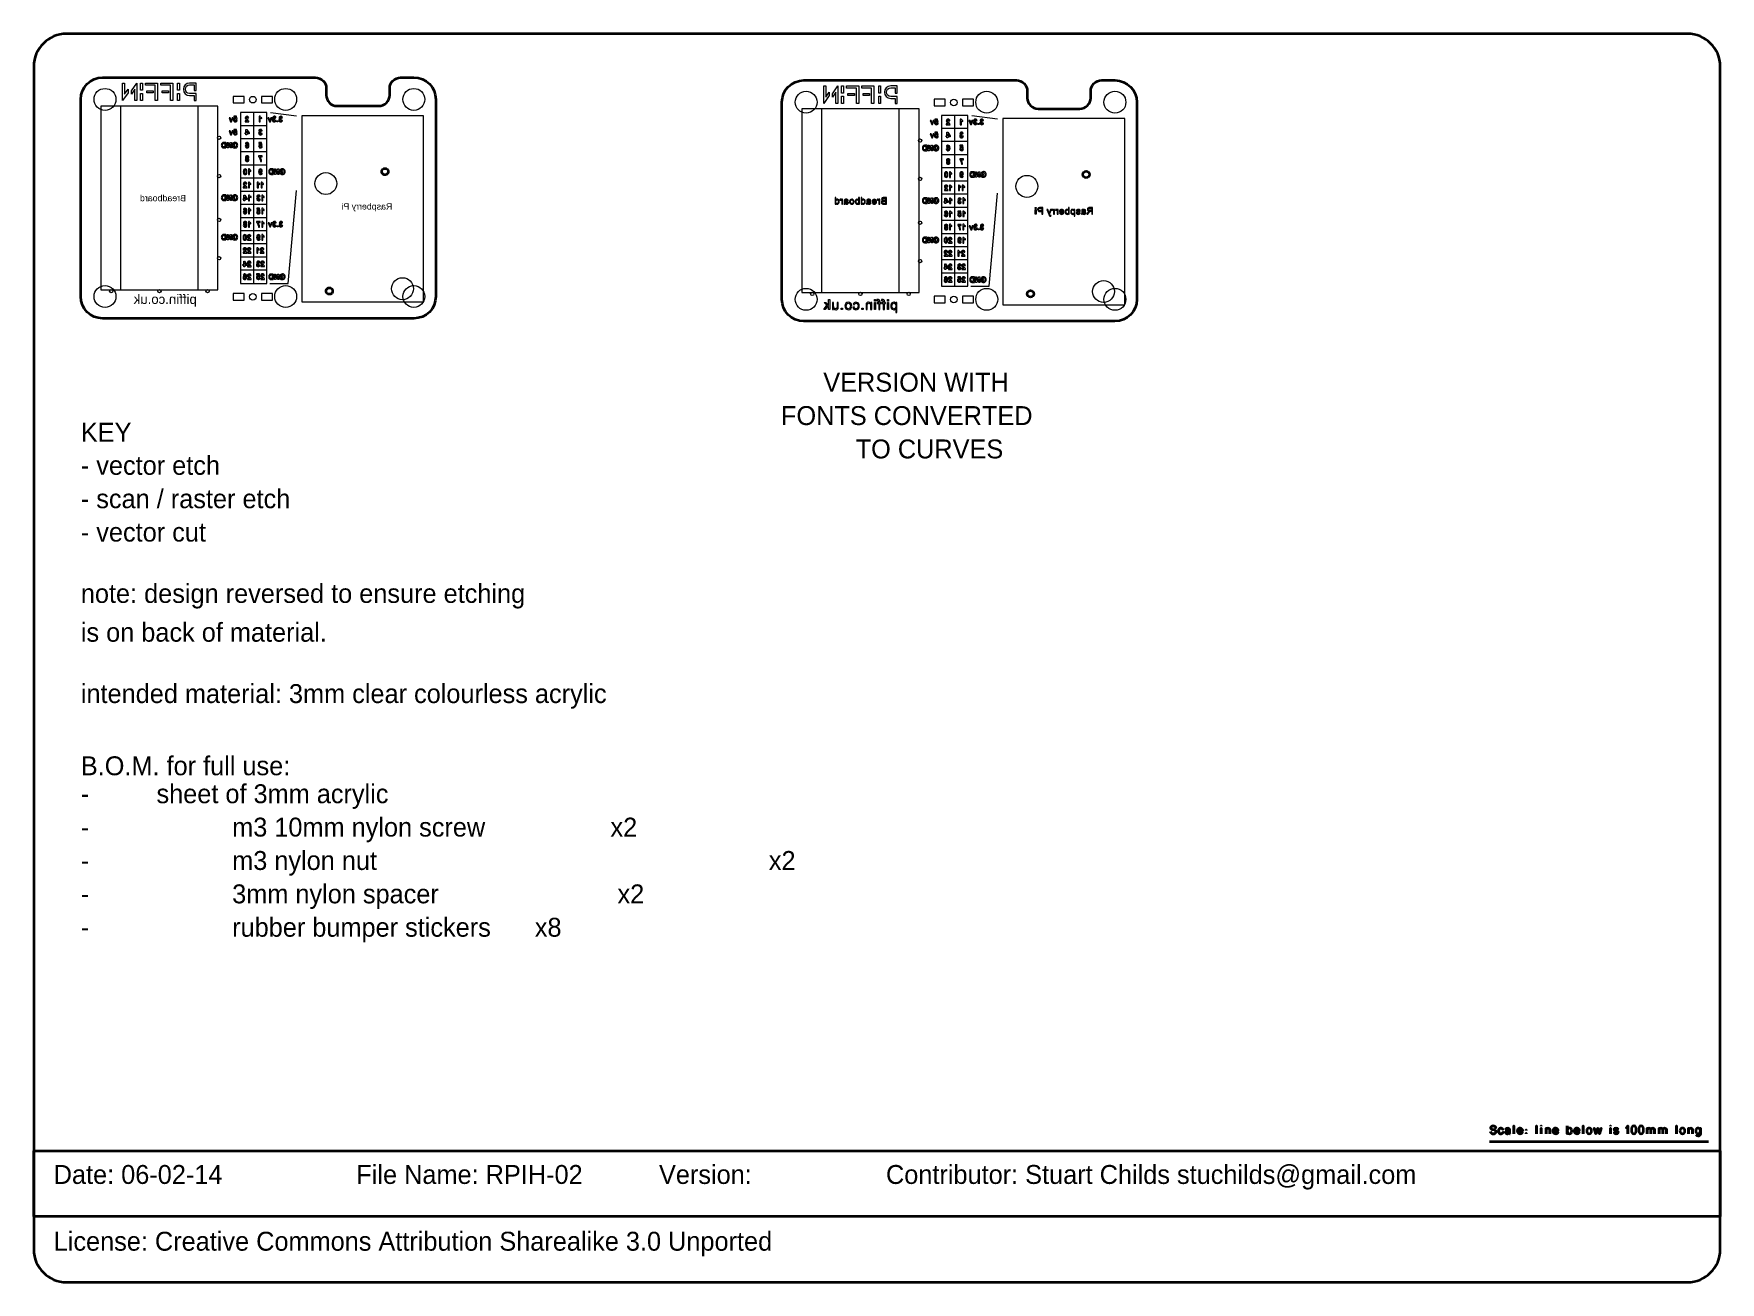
# Model space of a CAD drawing. Header units: inches. Extents: x 15 to 785, y -585 to -15.
import ezdxf

# ---------------------------------------------------------------- set-up
doc = ezdxf.new("R2010")
doc.units = ezdxf.units.IN
doc.header["$MEASUREMENT"] = 0
doc.layers.add('Layer 1', color=7, linetype='Continuous')

msp = doc.modelspace()

# ---------------------------------------------------------------- texts
at = {"layer": 'Layer 1', "color": 179, "true_color": 0x231f20, "extrusion": (0, 0, -1), "attachment_point": 7, "text_direction": (-1, 0, 0)}
for s, insert, char_height in [('\\fArial|b0|i0|c0|p34;\\W1;Breadboard', (84.51, -91.5), 2.8787), ('\\fArial|b0|i0|c0|p34;\\W1;Raspberry Pi', (178.71, -96.12), 2.8787), ('\\fArial|b0|i0|c0|p34;\\W1;piffin.co.uk', (89.47, -139.66), 4.318)]:
    msp.add_mtext(s, dxfattribs=dict(at, insert=insert, char_height=char_height))
at = {"layer": 'Layer 1', "color": 179, "true_color": 0x231f20, "char_height": 8.636, "attachment_point": 7}
for s, insert in [('\\fEng_HelvLine Normal|b0|i0|c0|p34;\\W1;VERSION WITH', (375.48, -178.53)), ('\\fEng_HelvLine Normal|b0|i0|c0|p34;\\W1;FONTS CONVERTED', (356.17, -193.77)), ('\\fEng_HelvLine Normal|b0|i0|c0|p34;\\W1;KEY', (36.51, -201.25)), ('\\fEng_HelvLine Normal|b0|i0|c0|p34;\\W1;TO CURVES', (390.26, -209)), ('\\fEng_HelvLine Normal|b0|i0|c0|p34;\\W1;- vector etch', (36.51, -216.49)), ('\\fEng_HelvLine Normal|b0|i0|c0|p34;\\W1;- scan / raster etch', (36.51, -231.73)), ('\\fEng_HelvLine Normal|b0|i0|c0|p34;\\W1;- vector cut', (36.51, -246.97)), ('\\fEng_HelvLine Normal|b0|i0|c0|p34;\\W1;note: design reversed to ensure etching', (36.51, -277.45)), ('\\fEng_HelvLine Normal|b0|i0|c0|p34;\\W1;is on back of material.', (36.51, -292.69)), ('\\fEng_HelvLine Normal|b0|i0|c0|p34;\\W1;intended material: 3mm clear colourless acrylic', (36.51, -323.17)), ('\\fEng_HelvLine Normal|b0|i0|c0|p34;\\W1;B.O.M. for full use:', (36.51, -353.65)), ('\\fEng_HelvLine Normal|b0|i0|c0|p34;\\W1;- ^Isheet of 3mm acrylic', (36.51, -368.89)), ('\\fEng_HelvLine Normal|b0|i0|c0|p34;\\W1;-^I^Im3 10mm nylon screw^I^Ix2', (36.51, -384.13)), ('\\fEng_HelvLine Normal|b0|i0|c0|p34;\\W1;-^I^Im3 nylon nut^I^I^I^I^I^I^Ix2', (36.51, -399.37)), ('\\fEng_HelvLine Normal|b0|i0|c0|p34;\\W1;-^I^I3mm nylon spacer^I^I^I^Ix2', (36.51, -414.61)), ('\\fEng_HelvLine Normal|b0|i0|c0|p34;\\W1;-^I^Irubber bumper stickers^Ix8', (36.51, -429.85)), ('\\fEng_HelvLine Normal|b0|i0|c0|p34;\\W1;Date: 06-02-14^I^IFile Name: RPIH-02^I^IVersion:^I^IContributor: Stuart Childs stuchilds\\fMyriad Pro|b0|i0|c0|p34;@\\fEng_HelvLine Normal|b0|i0|c0|p34;gmail.com^I^I', (24.12, -542.71)), ('\\fEng_HelvLine Normal|b0|i0|c0|p34;\\W1;License: Creative Commons Attribution Sharealike 3.0 Unported^I^I', (24.12, -573.19))]:
    msp.add_mtext(s, dxfattribs=dict(at, insert=insert))

# ---------------------------------------------------------------- blocks, each defined once
blk = doc.blocks.new('block 2')
at = {"layer": 'Layer 1', "color": 179, "lineweight": 35, "true_color": 0x231f20}
blk.add_lwpolyline([(785, -555), (15, -555), (15, -525), (785, -525), (785, -555)], dxfattribs=at)
blk.add_open_spline([(785, -570), (785, -578.28), (778.28, -585), (770, -585), (770, -585), (30, -585), (30, -585), (21.72, -585), (15, -578.28), (15, -570), (15, -570), (15, -30), (15, -30), (15, -21.72), (21.72, -15), (30, -15), (30, -15), (770, -15), (770, -15), (778.28, -15), (785, -21.72), (785, -30), (785, -30), (785, -570), (785, -570)], degree=3, knots=[0, 0, 0, 0, 1, 1, 1, 2, 2, 2, 3, 3, 3, 4, 4, 4, 5, 5, 5, 6, 6, 6, 7, 7, 7, 8, 8, 8, 8], dxfattribs=at)
blk = doc.blocks.new('block 3')
at = {"layer": 'Layer 1', "color": 30, "lineweight": 35, "true_color": 0xf58726}
for points, knots in [([(680.11, -516.13), (680.11, -516.92), (680.71, -517.24), (681.42, -517.24), (682.13, -517.24), (682.58, -516.79), (682.6, -516.35), (682.61, -515.92), (682.39, -515.57), (681.95, -515.48), (681.95, -515.48), (680.74, -515.21), (680.74, -515.21), (680.4, -515.14), (680.2, -514.94), (680.2, -514.48), (680.2, -514.01), (680.59, -513.61), (681.3, -513.61), (682.01, -513.61), (682.53, -513.95), (682.51, -514.54), (682.53, -513.95), (682.01, -513.61), (681.3, -513.61), (680.59, -513.61), (680.2, -514.01), (680.2, -514.48), (680.2, -514.94), (680.39, -515.14), (680.74, -515.21), (680.74, -515.21), (681.95, -515.48), (681.95, -515.48), (682.4, -515.57), (682.61, -515.92), (682.6, -516.35), (682.58, -516.79), (682.13, -517.24), (681.42, -517.24), (680.71, -517.24), (680.11, -516.92), (680.11, -516.13)], [0, 0, 0, 0, 1, 1, 1, 2, 2, 2, 3, 3, 3, 4, 4, 4, 5, 5, 5, 6, 6, 6, 7, 7, 7, 8, 8, 8, 9, 9, 9, 10, 10, 10, 11, 11, 11, 12, 12, 12, 13, 13, 13, 14, 14, 14, 14]), ([(684.93, -517.21), (684.51, -517.21), (683.8, -517.14), (683.8, -515.9), (683.8, -514.67), (684.6, -514.65), (684.95, -514.65), (685.3, -514.65), (685.76, -514.92), (685.79, -515.27), (685.76, -514.92), (685.3, -514.65), (684.95, -514.65), (684.6, -514.65), (683.8, -514.67), (683.8, -515.9), (683.8, -517.14), (684.51, -517.21), (684.93, -517.21), (685.35, -517.21), (685.79, -516.82), (685.81, -516.41), (685.79, -516.82), (685.35, -517.21), (684.93, -517.21)], [0, 0, 0, 0, 1, 1, 1, 2, 2, 2, 3, 3, 3, 4, 4, 4, 5, 5, 5, 6, 6, 6, 7, 7, 7, 8, 8, 8, 8]), ([(688.77, -516.56), (688.62, -516.78), (688.11, -517.26), (687.7, -517.24), (687.29, -517.23), (686.97, -517.1), (686.97, -516.64), (686.97, -516.18), (687.24, -515.99), (687.77, -515.94), (688.29, -515.89), (688.52, -515.81), (688.77, -515.74), (688.52, -515.81), (688.29, -515.89), (687.77, -515.94), (687.24, -515.99), (686.97, -516.18), (686.97, -516.64), (686.97, -517.1), (687.29, -517.23), (687.7, -517.24), (688.11, -517.26), (688.62, -516.78), (688.77, -516.56)], [0, 0, 0, 0, 1, 1, 1, 2, 2, 2, 3, 3, 3, 4, 4, 4, 5, 5, 5, 6, 6, 6, 7, 7, 7, 8, 8, 8, 8]), ([(689.12, -517.21), (689.12, -517.21), (688.77, -517.19), (688.77, -516.89), (688.77, -516.89), (688.77, -515.26), (688.77, -515.26), (688.77, -515.06), (688.66, -514.66), (687.99, -514.66), (687.33, -514.66), (687.08, -514.96), (687.08, -515.27), (687.08, -514.96), (687.33, -514.66), (687.99, -514.66), (688.66, -514.66), (688.77, -515.06), (688.77, -515.26), (688.77, -515.26), (688.77, -516.89), (688.77, -516.89), (688.77, -517.19), (689.12, -517.21), (689.12, -517.21)], [0, 0, 0, 0, 1, 1, 1, 2, 2, 2, 3, 3, 3, 4, 4, 4, 5, 5, 5, 6, 6, 6, 7, 7, 7, 8, 8, 8, 8]), ([(690.82, -517.21), (690.82, -517.21), (690.82, -513.65), (690.82, -513.65), (690.82, -513.65), (690.82, -517.21), (690.82, -517.21)], [0, 0, 0, 0, 1, 1, 1, 2, 2, 2, 2]), ([(692.47, -515.86), (692.47, -515.86), (694.68, -515.86), (694.68, -515.86), (694.68, -515.31), (694.46, -514.61), (693.67, -514.61), (692.89, -514.61), (692.46, -515.14), (692.46, -515.96), (692.46, -516.78), (693.02, -517.21), (693.67, -517.19), (694.34, -517.17), (694.62, -516.66), (694.66, -516.47), (694.62, -516.66), (694.34, -517.17), (693.67, -517.19), (693.02, -517.21), (692.46, -516.78), (692.46, -515.96), (692.46, -515.14), (692.89, -514.61), (693.67, -514.61), (694.46, -514.61), (694.68, -515.31), (694.68, -515.86), (694.68, -515.86), (692.47, -515.86), (692.47, -515.86)], [0, 0, 0, 0, 1, 1, 1, 2, 2, 2, 3, 3, 3, 4, 4, 4, 5, 5, 5, 6, 6, 6, 7, 7, 7, 8, 8, 8, 9, 9, 9, 10, 10, 10, 10]), ([(696.43, -515.65), (696.43, -515.65), (696.43, -515.38), (696.43, -515.38), (696.43, -515.38), (696.43, -515.65), (696.43, -515.65)], [0, 0, 0, 0, 1, 1, 1, 2, 2, 2, 2]), ([(701.08, -517.21), (701.08, -517.21), (701.08, -513.65), (701.08, -513.65), (701.08, -513.65), (701.08, -517.21), (701.08, -517.21)], [0, 0, 0, 0, 1, 1, 1, 2, 2, 2, 2]), ([(703.26, -513.73), (703.26, -513.73), (703.26, -513.64), (703.26, -513.64), (703.26, -513.64), (703.26, -513.73), (703.26, -513.73)], [0, 0, 0, 0, 1, 1, 1, 2, 2, 2, 2]), ([(703.26, -517.21), (703.26, -517.21), (703.26, -514.67), (703.26, -514.67), (703.26, -514.67), (703.26, -517.22), (703.26, -517.21)], [0, 0, 0, 0, 1, 1, 1, 2, 2, 2, 2]), ([(707.26, -517.21), (707.26, -517.21), (707.26, -515.56), (707.26, -515.33), (707.26, -515.11), (707.03, -514.68), (706.4, -514.68), (705.77, -514.67), (705.44, -515.16), (705.44, -515.62), (705.44, -515.16), (705.77, -514.67), (706.4, -514.68), (707.03, -514.68), (707.26, -515.11), (707.26, -515.33), (707.26, -515.56), (707.26, -517.21), (707.26, -517.21)], [0, 0, 0, 0, 1, 1, 1, 2, 2, 2, 3, 3, 3, 4, 4, 4, 5, 5, 5, 6, 6, 6, 6]), ([(705.44, -517.21), (705.44, -517.21), (705.44, -514.68), (705.44, -514.68), (705.44, -514.68), (705.44, -517.21), (705.44, -517.21)], [0, 0, 0, 0, 1, 1, 1, 2, 2, 2, 2]), ([(708.69, -515.86), (708.69, -515.86), (710.9, -515.86), (710.9, -515.86), (710.9, -515.31), (710.68, -514.61), (709.89, -514.61), (709.11, -514.61), (708.68, -515.14), (708.68, -515.96), (708.68, -516.78), (709.24, -517.21), (709.89, -517.19), (710.56, -517.17), (710.84, -516.66), (710.88, -516.47), (710.84, -516.66), (710.56, -517.17), (709.89, -517.19), (709.24, -517.21), (708.68, -516.78), (708.68, -515.96), (708.68, -515.14), (709.11, -514.61), (709.89, -514.61), (710.68, -514.61), (710.9, -515.31), (710.9, -515.86), (710.9, -515.86), (708.69, -515.86), (708.69, -515.86)], [0, 0, 0, 0, 1, 1, 1, 2, 2, 2, 3, 3, 3, 4, 4, 4, 5, 5, 5, 6, 6, 6, 7, 7, 7, 8, 8, 8, 9, 9, 9, 10, 10, 10, 10]), ([(715.12, -513.63), (715.12, -513.63), (715.12, -517.21), (715.12, -517.21), (715.12, -517.21), (715.12, -513.63), (715.12, -513.63)], [0, 0, 0, 0, 1, 1, 1, 2, 2, 2, 2]), ([(716.17, -514.66), (716.74, -514.66), (717.21, -514.94), (717.21, -515.94), (717.21, -516.92), (716.74, -517.21), (716.17, -517.21), (715.59, -517.21), (715.12, -516.92), (715.12, -515.94), (715.12, -514.94), (715.59, -514.66), (716.17, -514.66)], [0, 0, 0, 0, 1, 1, 1, 2, 2, 2, 3, 3, 3, 4, 4, 4, 4]), ([(716.17, -514.66), (716.74, -514.66), (717.21, -514.94), (717.21, -515.94), (717.21, -516.92), (716.74, -517.21), (716.17, -517.21), (715.59, -517.21), (715.12, -516.92), (715.12, -515.94), (715.12, -514.94), (715.59, -514.66), (716.17, -514.66)], [0, 0, 0, 0, 1, 1, 1, 2, 2, 2, 3, 3, 3, 4, 4, 4, 4]), ([(720.62, -515.86), (720.62, -515.31), (720.4, -514.61), (719.62, -514.61), (718.84, -514.61), (718.41, -515.14), (718.41, -515.96), (718.41, -516.78), (718.96, -517.21), (719.62, -517.19), (720.28, -517.17), (720.57, -516.66), (720.6, -516.47), (720.57, -516.66), (720.28, -517.17), (719.62, -517.19), (718.96, -517.21), (718.41, -516.78), (718.41, -515.96), (718.41, -515.14), (718.84, -514.61), (719.62, -514.61), (720.4, -514.61), (720.62, -515.31), (720.62, -515.86), (720.62, -515.86), (718.41, -515.86), (718.41, -515.86), (718.41, -515.86), (720.62, -515.86), (720.62, -515.86)], [0, 0, 0, 0, 1, 1, 1, 2, 2, 2, 3, 3, 3, 4, 4, 4, 5, 5, 5, 6, 6, 6, 7, 7, 7, 8, 8, 8, 9, 9, 9, 10, 10, 10, 10]), ([(722.37, -517.21), (722.37, -517.21), (722.37, -513.65), (722.37, -513.65), (722.37, -513.65), (722.37, -517.21), (722.37, -517.21)], [0, 0, 0, 0, 1, 1, 1, 2, 2, 2, 2]), ([(724.02, -515.92), (724.02, -514.92), (724.53, -514.63), (725.14, -514.63), (725.76, -514.63), (726.26, -514.92), (726.26, -515.92), (726.26, -516.92), (725.76, -517.21), (725.14, -517.21), (724.53, -517.21), (724.02, -516.92), (724.02, -515.92)], [0, 0, 0, 0, 1, 1, 1, 2, 2, 2, 3, 3, 3, 4, 4, 4, 4]), ([(724.02, -515.92), (724.02, -514.92), (724.53, -514.63), (725.14, -514.63), (725.76, -514.63), (726.26, -514.92), (726.26, -515.92), (726.26, -516.92), (725.76, -517.21), (725.14, -517.21), (724.53, -517.21), (724.02, -516.92), (724.02, -515.92)], [0, 0, 0, 0, 1, 1, 1, 2, 2, 2, 3, 3, 3, 4, 4, 4, 4]), ([(728.17, -517.21), (728.17, -517.21), (729.04, -514.68), (729.04, -514.68), (729.04, -514.68), (729.92, -517.21), (729.92, -517.21), (729.92, -517.21), (730.65, -514.68), (730.65, -514.68), (730.65, -514.68), (729.92, -517.21), (729.92, -517.21), (729.92, -517.21), (729.04, -514.68), (729.04, -514.68), (729.04, -514.68), (728.17, -517.21), (728.17, -517.21), (728.17, -517.21), (727.44, -514.68), (727.44, -514.68), (727.44, -514.68), (728.17, -517.21), (728.17, -517.21)], [0, 0, 0, 0, 1, 1, 1, 2, 2, 2, 3, 3, 3, 4, 4, 4, 5, 5, 5, 6, 6, 6, 7, 7, 7, 8, 8, 8, 8]), ([(734.88, -513.73), (734.88, -513.73), (734.88, -513.64), (734.88, -513.64), (734.88, -513.64), (734.88, -513.73), (734.88, -513.73)], [0, 0, 0, 0, 1, 1, 1, 2, 2, 2, 2]), ([(734.88, -517.21), (734.88, -517.21), (734.88, -514.67), (734.88, -514.67), (734.88, -514.67), (734.88, -517.22), (734.88, -517.21)], [0, 0, 0, 0, 1, 1, 1, 2, 2, 2, 2]), ([(737.47, -514.64), (736.84, -514.62), (736.56, -514.82), (736.56, -515.2), (736.56, -515.59), (736.88, -515.7), (737, -515.74), (737, -515.74), (737.93, -516.02), (737.93, -516.02), (738.05, -516.04), (738.35, -516.18), (738.35, -516.54), (738.35, -516.91), (737.96, -517.21), (737.47, -517.21), (736.97, -517.21), (736.52, -516.95), (736.52, -516.56), (736.52, -516.95), (736.97, -517.21), (737.47, -517.21), (737.96, -517.21), (738.35, -516.91), (738.35, -516.54), (738.35, -516.18), (738.05, -516.04), (737.93, -516.02), (737.93, -516.02), (737, -515.74), (737, -515.74), (736.88, -515.7), (736.56, -515.59), (736.56, -515.2), (736.56, -514.82), (736.84, -514.62), (737.47, -514.64), (738.09, -514.66), (738.25, -515.01), (738.24, -515.13), (738.25, -515.01), (738.09, -514.66), (737.47, -514.64)], [0, 0, 0, 0, 1, 1, 1, 2, 2, 2, 3, 3, 3, 4, 4, 4, 5, 5, 5, 6, 6, 6, 7, 7, 7, 8, 8, 8, 9, 9, 9, 10, 10, 10, 11, 11, 11, 12, 12, 12, 13, 13, 13, 14, 14, 14, 14]), ([(742.81, -517.21), (742.81, -517.21), (742.81, -513.65), (742.81, -513.65), (742.81, -514.26), (742.22, -514.4), (741.97, -514.42), (742.22, -514.4), (742.81, -514.26), (742.81, -513.65), (742.81, -513.65), (742.81, -517.21), (742.81, -517.21)], [0, 0, 0, 0, 1, 1, 1, 2, 2, 2, 3, 3, 3, 4, 4, 4, 4]), ([(744.47, -515.43), (744.47, -514.45), (744.68, -513.65), (745.55, -513.65), (746.42, -513.65), (746.62, -514.45), (746.62, -515.43), (746.62, -516.42), (746.42, -517.21), (745.55, -517.21), (744.68, -517.21), (744.47, -516.42), (744.47, -515.43)], [0, 0, 0, 0, 1, 1, 1, 2, 2, 2, 3, 3, 3, 4, 4, 4, 4]), ([(744.47, -515.43), (744.47, -514.45), (744.68, -513.65), (745.55, -513.65), (746.42, -513.65), (746.62, -514.45), (746.62, -515.43), (746.62, -516.42), (746.42, -517.21), (745.55, -517.21), (744.68, -517.21), (744.47, -516.42), (744.47, -515.43)], [0, 0, 0, 0, 1, 1, 1, 2, 2, 2, 3, 3, 3, 4, 4, 4, 4]), ([(747.79, -515.43), (747.79, -514.45), (748, -513.65), (748.87, -513.65), (749.74, -513.65), (749.95, -514.45), (749.95, -515.43), (749.95, -516.42), (749.74, -517.21), (748.87, -517.21), (748, -517.21), (747.79, -516.42), (747.79, -515.43)], [0, 0, 0, 0, 1, 1, 1, 2, 2, 2, 3, 3, 3, 4, 4, 4, 4]), ([(747.79, -515.43), (747.79, -514.45), (748, -513.65), (748.87, -513.65), (749.74, -513.65), (749.95, -514.45), (749.95, -515.43), (749.95, -516.42), (749.74, -517.21), (748.87, -517.21), (748, -517.21), (747.79, -516.42), (747.79, -515.43)], [0, 0, 0, 0, 1, 1, 1, 2, 2, 2, 3, 3, 3, 4, 4, 4, 4]), ([(753.34, -517.21), (753.34, -517.21), (753.34, -515.56), (753.34, -515.33), (753.34, -515.11), (753.19, -514.68), (752.56, -514.68), (751.93, -514.67), (751.65, -515.16), (751.65, -515.62), (751.65, -515.16), (751.93, -514.67), (752.56, -514.68), (753.19, -514.68), (753.34, -515.11), (753.34, -515.33), (753.34, -515.56), (753.34, -517.21), (753.34, -517.21)], [0, 0, 0, 0, 1, 1, 1, 2, 2, 2, 3, 3, 3, 4, 4, 4, 5, 5, 5, 6, 6, 6, 6]), ([(751.65, -517.21), (751.65, -517.21), (751.65, -514.68), (751.65, -514.68), (751.65, -514.68), (751.65, -517.21), (751.65, -517.21)], [0, 0, 0, 0, 1, 1, 1, 2, 2, 2, 2]), ([(755.04, -517.21), (755.04, -517.21), (755.04, -515.56), (755.04, -515.33), (755.04, -515.11), (754.82, -514.68), (754.19, -514.68), (753.56, -514.67), (753.34, -515.16), (753.34, -515.62), (753.34, -515.16), (753.56, -514.67), (754.19, -514.68), (754.82, -514.68), (755.04, -515.11), (755.04, -515.33), (755.04, -515.56), (755.04, -517.21), (755.04, -517.21)], [0, 0, 0, 0, 1, 1, 1, 2, 2, 2, 3, 3, 3, 4, 4, 4, 5, 5, 5, 6, 6, 6, 6]), ([(758.76, -517.21), (758.76, -517.21), (758.76, -515.56), (758.76, -515.33), (758.76, -515.11), (758.61, -514.68), (757.98, -514.68), (757.36, -514.67), (757.07, -515.16), (757.07, -515.62), (757.07, -515.16), (757.36, -514.67), (757.98, -514.68), (758.61, -514.68), (758.76, -515.11), (758.76, -515.33), (758.76, -515.56), (758.76, -517.21), (758.76, -517.21)], [0, 0, 0, 0, 1, 1, 1, 2, 2, 2, 3, 3, 3, 4, 4, 4, 5, 5, 5, 6, 6, 6, 6]), ([(757.07, -517.21), (757.07, -517.21), (757.07, -514.68), (757.07, -514.68), (757.07, -514.68), (757.07, -517.21), (757.07, -517.21)], [0, 0, 0, 0, 1, 1, 1, 2, 2, 2, 2]), ([(760.46, -517.21), (760.46, -517.21), (760.46, -515.56), (760.46, -515.33), (760.46, -515.11), (760.24, -514.68), (759.61, -514.68), (758.99, -514.67), (758.76, -515.16), (758.76, -515.62), (758.76, -515.16), (758.99, -514.67), (759.61, -514.68), (760.24, -514.68), (760.46, -515.11), (760.46, -515.33), (760.46, -515.56), (760.46, -517.21), (760.46, -517.21)], [0, 0, 0, 0, 1, 1, 1, 2, 2, 2, 3, 3, 3, 4, 4, 4, 5, 5, 5, 6, 6, 6, 6]), ([(764.97, -517.21), (764.97, -517.21), (764.97, -513.65), (764.97, -513.65), (764.97, -513.65), (764.97, -517.21), (764.97, -517.21)], [0, 0, 0, 0, 1, 1, 1, 2, 2, 2, 2]), ([(766.61, -515.92), (766.61, -514.92), (767.12, -514.63), (767.73, -514.63), (768.35, -514.63), (768.85, -514.92), (768.85, -515.92), (768.85, -516.92), (768.35, -517.21), (767.73, -517.21), (767.12, -517.21), (766.61, -516.92), (766.61, -515.92)], [0, 0, 0, 0, 1, 1, 1, 2, 2, 2, 3, 3, 3, 4, 4, 4, 4]), ([(766.61, -515.92), (766.61, -514.92), (767.12, -514.63), (767.73, -514.63), (768.35, -514.63), (768.85, -514.92), (768.85, -515.92), (768.85, -516.92), (768.35, -517.21), (767.73, -517.21), (767.12, -517.21), (766.61, -516.92), (766.61, -515.92)], [0, 0, 0, 0, 1, 1, 1, 2, 2, 2, 3, 3, 3, 4, 4, 4, 4]), ([(772.38, -517.21), (772.38, -517.21), (772.38, -515.56), (772.38, -515.33), (772.38, -515.11), (772.15, -514.68), (771.52, -514.68), (770.89, -514.67), (770.56, -515.16), (770.56, -515.62), (770.56, -515.16), (770.89, -514.67), (771.52, -514.68), (772.15, -514.68), (772.38, -515.11), (772.38, -515.33), (772.38, -515.56), (772.38, -517.21), (772.38, -517.21)], [0, 0, 0, 0, 1, 1, 1, 2, 2, 2, 3, 3, 3, 4, 4, 4, 5, 5, 5, 6, 6, 6, 6]), ([(770.56, -517.21), (770.56, -517.21), (770.56, -514.68), (770.56, -514.68), (770.56, -514.68), (770.56, -517.21), (770.56, -517.21)], [0, 0, 0, 0, 1, 1, 1, 2, 2, 2, 2]), ([(774.85, -514.65), (775.42, -514.65), (775.9, -514.94), (775.9, -515.93), (775.9, -516.91), (775.42, -517.2), (774.85, -517.2), (774.28, -517.2), (773.81, -516.91), (773.81, -515.93), (773.81, -514.94), (774.28, -514.65), (774.85, -514.65)], [0, 0, 0, 0, 1, 1, 1, 2, 2, 2, 3, 3, 3, 4, 4, 4, 4]), ([(774.85, -514.65), (775.42, -514.65), (775.9, -514.94), (775.9, -515.93), (775.9, -516.91), (775.42, -517.2), (774.85, -517.2), (774.28, -517.2), (773.81, -516.91), (773.81, -515.93), (773.81, -514.94), (774.28, -514.65), (774.85, -514.65)], [0, 0, 0, 0, 1, 1, 1, 2, 2, 2, 3, 3, 3, 4, 4, 4, 4]), ([(773.95, -517.73), (774.01, -518.02), (774.37, -518.19), (774.86, -518.21), (775.37, -518.22), (775.9, -517.85), (775.9, -517.39), (775.9, -516.93), (775.9, -514.69), (775.9, -514.69), (775.9, -514.69), (775.9, -516.93), (775.9, -517.39), (775.9, -517.85), (775.37, -518.22), (774.86, -518.21), (774.37, -518.19), (774.01, -518.02), (773.95, -517.73)], [0, 0, 0, 0, 1, 1, 1, 2, 2, 2, 3, 3, 3, 4, 4, 4, 5, 5, 5, 6, 6, 6, 6]), ([(696.43, -517.21), (696.43, -517.21), (696.43, -516.94), (696.43, -516.94), (696.43, -516.94), (696.43, -517.21), (696.43, -517.21)], [0, 0, 0, 0, 1, 1, 1, 2, 2, 2, 2])]:
    blk.add_open_spline(points, degree=3, knots=knots, dxfattribs=at)
blk = doc.blocks.new('block 5')
at = {"layer": 'Layer 1', "lineweight": 0}
for points in [[(78.55, -37.52), (78.55, -45.5), (77.47, -45.5), (77.47, -43.04), (77.47, -41.98), (77.47, -41.01), (77.47, -39.78), (77.47, -38.49), (73.04, -38.49), (73.04, -37.52), (78.55, -37.52)], [(76.57, -41.98), (73.64, -41.98), (73.64, -41.01), (76.57, -41.01), (76.57, -41.98)]]:
    blk.add_lwpolyline(points, dxfattribs=at)
blk = doc.blocks.new('block 6')
at = {"layer": 'Layer 1', "lineweight": 0}
for points in [[(71.58, -37.52), (71.58, -45.5), (70.5, -45.5), (70.5, -43.54), (70.5, -41.98), (70.5, -41.01), (70.5, -40.29), (70.5, -38.49), (66.08, -38.49), (66.08, -37.52), (71.58, -37.52)], [(69.6, -41.98), (66.67, -41.98), (66.67, -41.01), (69.6, -41.01), (69.6, -41.98)]]:
    blk.add_lwpolyline(points, dxfattribs=at)
blk = doc.blocks.new('block 4')
at = {"layer": 'Layer 1', "lineweight": 0}
for points in [[(56.5, -37.52), (56.5, -42.63), (58.1, -40.34), (58.1, -41.92), (55.6, -45.5), (55.6, -37.52), (56.5, -37.52)], [(59.57, -41.08), (62.07, -37.52), (62.07, -45.5), (61.17, -45.5), (61.17, -40.38), (59.57, -42.66), (59.57, -41.08)], [(63.78, -40.78), (63.78, -37.52), (64.68, -37.52), (64.68, -40.78), (63.78, -40.78)], [(80.69, -40.78), (80.69, -37.52), (81.59, -37.52), (81.59, -40.78), (80.69, -40.78)], [(64.68, -42.25), (64.68, -45.5), (63.78, -45.5), (63.78, -42.25), (64.68, -42.25)], [(81.59, -42.25), (81.59, -45.5), (80.69, -45.5), (80.69, -42.25), (81.59, -42.25)]]:
    blk.add_lwpolyline(points, dxfattribs=at)
blk.add_open_spline([(86.18, -37.5), (86.18, -37.5), (89.18, -37.5), (89.18, -37.5), (89.18, -37.5), (89.18, -40.87), (89.18, -40.87), (89.18, -40.87), (88.27, -40.87), (88.27, -40.87), (88.27, -40.87), (88.27, -38.4), (88.27, -38.4), (88.27, -38.4), (86.18, -38.4), (86.18, -38.4), (85.1, -38.4), (84.22, -39.29), (84.22, -40.37), (84.22, -41.47), (85.1, -42.34), (86.18, -42.34), (86.18, -42.34), (88.27, -42.34), (88.27, -42.34), (88.27, -42.34), (89.18, -42.34), (89.18, -42.34), (89.18, -42.34), (89.18, -45.5), (89.18, -45.5), (89.18, -45.5), (88.27, -45.5), (88.27, -45.5), (88.27, -45.5), (88.27, -43.24), (88.27, -43.24), (88.27, -43.24), (86.18, -43.24), (86.18, -43.24), (84.6, -43.24), (83.31, -41.96), (83.31, -40.37), (83.31, -38.79), (84.6, -37.5), (86.18, -37.5)], degree=3, knots=[0, 0, 0, 0, 1, 1, 1, 2, 2, 2, 3, 3, 3, 4, 4, 4, 5, 5, 5, 6, 6, 6, 7, 7, 7, 8, 8, 8, 9, 9, 9, 10, 10, 10, 11, 11, 11, 12, 12, 12, 13, 13, 13, 14, 14, 14, 15, 15, 15, 15], dxfattribs=at)
at = {"layer": 'Layer 1'}
for name in ['block 6', 'block 5']:
    blk.add_blockref(name, (0, 0), dxfattribs=at)
blk = doc.blocks.new('block 7')
at = {"layer": 'Layer 1', "lineweight": 0}
for points, knots in [([(112.08, -77.01), (112.24, -77.22), (112.32, -77.56), (112.32, -78.04), (112.32, -78.52), (112.25, -78.86), (112.1, -79.05), (111.95, -79.23), (111.75, -79.33), (111.5, -79.33), (111.26, -79.33), (111.07, -79.24), (110.93, -79.07), (110.77, -78.86), (110.68, -78.52), (110.68, -78.04), (110.68, -77.56), (110.77, -77.22), (110.93, -77.01), (111.07, -76.84), (111.26, -76.75), (111.5, -76.75), (111.75, -76.75), (111.94, -76.84), (112.08, -77.01)], [0, 0, 0, 0, 1, 1, 1, 2, 2, 2, 3, 3, 3, 4, 4, 4, 5, 5, 5, 6, 6, 6, 7, 7, 7, 8, 8, 8, 8]), ([(113.05, -76.75), (113.05, -76.75), (113.44, -76.75), (113.44, -76.75), (113.49, -76.9), (113.6, -77.04), (113.74, -77.15), (113.89, -77.27), (114.03, -77.35), (114.16, -77.39), (114.16, -77.39), (114.16, -77.83), (114.16, -77.83), (113.91, -77.75), (113.71, -77.63), (113.53, -77.46), (113.53, -77.46), (113.53, -79.29), (113.53, -79.29), (113.53, -79.29), (113.05, -79.29), (113.05, -79.29), (113.05, -79.29), (113.05, -76.75), (113.05, -76.75)], [0, 0, 0, 0, 1, 1, 1, 2, 2, 2, 3, 3, 3, 4, 4, 4, 5, 5, 5, 6, 6, 6, 7, 7, 7, 8, 8, 8, 8]), ([(111.35, -77.21), (111.3, -77.24), (111.27, -77.32), (111.24, -77.43), (111.21, -77.54), (111.19, -77.74), (111.19, -78.04), (111.19, -78.34), (111.21, -78.55), (111.24, -78.67), (111.27, -78.77), (111.3, -78.83), (111.35, -78.87), (111.39, -78.91), (111.45, -78.93), (111.5, -78.93), (111.56, -78.93), (111.61, -78.91), (111.66, -78.87), (111.71, -78.84), (111.74, -78.76), (111.77, -78.65), (111.8, -78.54), (111.82, -78.34), (111.82, -78.04), (111.82, -77.74), (111.8, -77.53), (111.77, -77.41), (111.74, -77.31), (111.71, -77.24), (111.66, -77.21), (111.61, -77.17), (111.56, -77.15), (111.5, -77.15), (111.45, -77.15), (111.39, -77.17), (111.35, -77.21)], [0, 0, 0, 0, 1, 1, 1, 2, 2, 2, 3, 3, 3, 4, 4, 4, 5, 5, 5, 6, 6, 6, 7, 7, 7, 8, 8, 8, 9, 9, 9, 10, 10, 10, 11, 11, 11, 12, 12, 12, 12])]:
    blk.add_open_spline(points, degree=3, knots=knots, dxfattribs=at)
blk = doc.blocks.new('block 8')
at = {"layer": 'Layer 1', "lineweight": 0}
for points in [[(117.08, -82.79), (117.08, -82.79), (117.47, -82.79), (117.47, -82.79), (117.52, -82.95), (117.63, -83.08), (117.77, -83.2), (117.92, -83.31), (118.06, -83.39), (118.19, -83.43), (118.19, -83.43), (118.19, -83.87), (118.19, -83.87), (117.95, -83.79), (117.74, -83.67), (117.56, -83.5), (117.56, -83.5), (117.56, -85.33), (117.56, -85.33), (117.56, -85.33), (117.08, -85.33), (117.08, -85.33), (117.08, -85.33), (117.08, -82.79), (117.08, -82.79)], [(118.84, -82.79), (118.84, -82.79), (119.24, -82.79), (119.24, -82.79), (119.29, -82.95), (119.39, -83.08), (119.54, -83.2), (119.69, -83.31), (119.83, -83.39), (119.95, -83.43), (119.95, -83.43), (119.95, -83.87), (119.95, -83.87), (119.71, -83.79), (119.5, -83.67), (119.33, -83.5), (119.33, -83.5), (119.33, -85.33), (119.33, -85.33), (119.33, -85.33), (118.84, -85.33), (118.84, -85.33), (118.84, -85.33), (118.84, -82.79), (118.84, -82.79)]]:
    blk.add_open_spline(points, degree=3, knots=[0, 0, 0, 0, 1, 1, 1, 2, 2, 2, 3, 3, 3, 4, 4, 4, 5, 5, 5, 6, 6, 6, 7, 7, 7, 8, 8, 8, 8], dxfattribs=at)
blk = doc.blocks.new('block 9')
at = {"layer": 'Layer 1', "lineweight": 0}
for points, knots in [([(111.65, -84.88), (111.62, -84.83), (111.59, -84.79), (111.55, -84.74), (111.51, -84.7), (111.41, -84.6), (111.26, -84.46), (111.11, -84.32), (111, -84.22), (110.94, -84.14), (110.85, -84.03), (110.79, -83.92), (110.75, -83.82), (110.71, -83.72), (110.69, -83.61), (110.69, -83.49), (110.69, -83.29), (110.76, -83.13), (110.9, -82.99), (111.04, -82.86), (111.24, -82.79), (111.49, -82.79), (111.71, -82.79), (111.9, -82.85), (112.06, -82.97), (112.21, -83.08), (112.3, -83.27), (112.33, -83.54), (112.33, -83.54), (111.84, -83.59), (111.84, -83.59), (111.83, -83.45), (111.8, -83.35), (111.74, -83.28), (111.68, -83.22), (111.6, -83.19), (111.5, -83.19), (111.4, -83.19), (111.32, -83.22), (111.26, -83.28), (111.2, -83.34), (111.17, -83.42), (111.17, -83.53), (111.17, -83.63), (111.2, -83.73), (111.27, -83.83), (111.32, -83.9), (111.46, -84.04), (111.67, -84.24), (111.94, -84.49), (112.13, -84.69), (112.22, -84.84), (112.31, -85), (112.36, -85.16), (112.38, -85.33), (112.38, -85.33), (110.69, -85.33), (110.69, -85.33), (110.69, -85.33), (110.69, -84.88), (110.69, -84.88), (110.69, -84.88), (111.65, -84.88), (111.65, -84.88)], [0, 0, 0, 0, 1, 1, 1, 2, 2, 2, 3, 3, 3, 4, 4, 4, 5, 5, 5, 6, 6, 6, 7, 7, 7, 8, 8, 8, 9, 9, 9, 10, 10, 10, 11, 11, 11, 12, 12, 12, 13, 13, 13, 14, 14, 14, 15, 15, 15, 16, 16, 16, 17, 17, 17, 18, 18, 18, 19, 19, 19, 20, 20, 20, 21, 21, 21, 21]), ([(113.04, -82.79), (113.04, -82.79), (113.44, -82.79), (113.44, -82.79), (113.49, -82.95), (113.59, -83.08), (113.74, -83.2), (113.89, -83.31), (114.03, -83.39), (114.15, -83.43), (114.15, -83.43), (114.15, -83.87), (114.15, -83.87), (113.91, -83.79), (113.7, -83.67), (113.53, -83.5), (113.53, -83.5), (113.53, -85.33), (113.53, -85.33), (113.53, -85.33), (113.04, -85.33), (113.04, -85.33), (113.04, -85.33), (113.04, -82.79), (113.04, -82.79)], [0, 0, 0, 0, 1, 1, 1, 2, 2, 2, 3, 3, 3, 4, 4, 4, 5, 5, 5, 6, 6, 6, 7, 7, 7, 8, 8, 8, 8])]:
    blk.add_open_spline(points, degree=3, knots=knots, dxfattribs=at)
blk = doc.blocks.new('block 10')
at = {"layer": 'Layer 1', "lineweight": 0}
for points, knots in [([(118.18, -91.07), (118.03, -91.2), (117.84, -91.27), (117.62, -91.27), (117.37, -91.27), (117.17, -91.19), (117.01, -91.04), (116.85, -90.88), (116.77, -90.69), (116.77, -90.47), (116.77, -90.32), (116.81, -90.19), (116.9, -90.08), (116.99, -89.97), (117.1, -89.9), (117.25, -89.87), (117, -89.74), (116.88, -89.56), (116.88, -89.34), (116.88, -89.18), (116.94, -89.04), (117.06, -88.92), (117.2, -88.77), (117.39, -88.69), (117.63, -88.69), (117.77, -88.69), (117.9, -88.72), (118.01, -88.77), (118.12, -88.82), (118.21, -88.89), (118.27, -88.99), (118.33, -89.08), (118.38, -89.2), (118.41, -89.35), (118.41, -89.35), (117.96, -89.43), (117.96, -89.43), (117.95, -89.32), (117.92, -89.23), (117.86, -89.18), (117.8, -89.12), (117.73, -89.09), (117.65, -89.09), (117.56, -89.09), (117.49, -89.11), (117.44, -89.17), (117.39, -89.22), (117.37, -89.28), (117.37, -89.37), (117.37, -89.47), (117.4, -89.55), (117.47, -89.61), (117.54, -89.67), (117.64, -89.7), (117.77, -89.69), (117.77, -89.69), (117.82, -90.09), (117.82, -90.09), (117.74, -90.06), (117.66, -90.05), (117.6, -90.05), (117.51, -90.05), (117.43, -90.09), (117.36, -90.16), (117.3, -90.23), (117.26, -90.33), (117.26, -90.45), (117.26, -90.58), (117.3, -90.68), (117.37, -90.76), (117.44, -90.83), (117.52, -90.87), (117.62, -90.87), (117.71, -90.87), (117.79, -90.84), (117.86, -90.77), (117.92, -90.71), (117.96, -90.62), (117.98, -90.5), (117.98, -90.5), (118.45, -90.56), (118.45, -90.56), (118.42, -90.77), (118.33, -90.94), (118.18, -91.07)], [0, 0, 0, 0, 1, 1, 1, 2, 2, 2, 3, 3, 3, 4, 4, 4, 5, 5, 5, 6, 6, 6, 7, 7, 7, 8, 8, 8, 9, 9, 9, 10, 10, 10, 11, 11, 11, 12, 12, 12, 13, 13, 13, 14, 14, 14, 15, 15, 15, 16, 16, 16, 17, 17, 17, 18, 18, 18, 19, 19, 19, 20, 20, 20, 21, 21, 21, 22, 22, 22, 23, 23, 23, 24, 24, 24, 25, 25, 25, 26, 26, 26, 27, 27, 27, 28, 28, 28, 28]), ([(119.15, -88.69), (119.15, -88.69), (119.55, -88.69), (119.55, -88.69), (119.6, -88.85), (119.7, -88.98), (119.85, -89.1), (120, -89.21), (120.14, -89.29), (120.26, -89.33), (120.26, -89.33), (120.26, -89.77), (120.26, -89.77), (120.02, -89.69), (119.81, -89.57), (119.64, -89.4), (119.64, -89.4), (119.64, -91.23), (119.64, -91.23), (119.64, -91.23), (119.15, -91.23), (119.15, -91.23), (119.15, -91.23), (119.15, -88.69), (119.15, -88.69)], [0, 0, 0, 0, 1, 1, 1, 2, 2, 2, 3, 3, 3, 4, 4, 4, 5, 5, 5, 6, 6, 6, 7, 7, 7, 8, 8, 8, 8])]:
    blk.add_open_spline(points, degree=3, knots=knots, dxfattribs=at)
blk = doc.blocks.new('block 11')
at = {"layer": 'Layer 1', "lineweight": 0}
for points in [[(110.95, -91.25), (110.95, -90.74), (110.64, -90.74), (110.64, -90.32), (110.95, -90.32), (110.95, -88.71), (111.36, -88.71), (112.45, -90.32), (112.45, -90.74), (111.42, -90.74), (111.42, -91.25), (110.95, -91.25)], [(112, -90.32), (111.42, -89.45), (111.42, -90.32), (112, -90.32)]]:
    blk.add_lwpolyline(points, dxfattribs=at)
blk.add_open_spline([(113.09, -88.71), (113.09, -88.71), (113.49, -88.71), (113.49, -88.71), (113.54, -88.87), (113.64, -89), (113.79, -89.12), (113.94, -89.23), (114.08, -89.31), (114.2, -89.35), (114.2, -89.35), (114.2, -89.79), (114.2, -89.79), (113.96, -89.71), (113.75, -89.59), (113.58, -89.43), (113.58, -89.43), (113.58, -91.25), (113.58, -91.25), (113.58, -91.25), (113.09, -91.25), (113.09, -91.25), (113.09, -91.25), (113.09, -88.71), (113.09, -88.71)], degree=3, knots=[0, 0, 0, 0, 1, 1, 1, 2, 2, 2, 3, 3, 3, 4, 4, 4, 5, 5, 5, 6, 6, 6, 7, 7, 7, 8, 8, 8, 8], dxfattribs=at)
blk = doc.blocks.new('block 12')
at = {"layer": 'Layer 1', "lineweight": 0}
for points, knots in [([(118.18, -97.05), (118.03, -97.17), (117.84, -97.23), (117.61, -97.23), (117.32, -97.23), (117.09, -97.12), (116.93, -96.9), (116.81, -96.74), (116.75, -96.55), (116.75, -96.34), (116.75, -96.09), (116.82, -95.89), (116.97, -95.73), (117.12, -95.58), (117.3, -95.5), (117.52, -95.5), (117.63, -95.5), (117.74, -95.53), (117.85, -95.58), (117.85, -95.58), (117.77, -95.15), (117.77, -95.15), (117.77, -95.15), (116.86, -95.15), (116.86, -95.15), (116.86, -95.15), (116.86, -94.7), (116.86, -94.7), (116.86, -94.7), (118.14, -94.7), (118.14, -94.7), (118.14, -94.7), (118.39, -96.01), (118.39, -96.01), (118.39, -96.01), (117.99, -96.07), (117.99, -96.07), (117.88, -95.95), (117.76, -95.89), (117.62, -95.89), (117.51, -95.89), (117.42, -95.92), (117.35, -96), (117.28, -96.08), (117.24, -96.2), (117.24, -96.35), (117.24, -96.52), (117.28, -96.64), (117.35, -96.72), (117.42, -96.8), (117.5, -96.85), (117.61, -96.85), (117.69, -96.85), (117.77, -96.81), (117.84, -96.75), (117.91, -96.69), (117.95, -96.6), (117.96, -96.49), (117.96, -96.49), (118.44, -96.54), (118.44, -96.54), (118.42, -96.75), (118.33, -96.92), (118.18, -97.05)], [0, 0, 0, 0, 1, 1, 1, 2, 2, 2, 3, 3, 3, 4, 4, 4, 5, 5, 5, 6, 6, 6, 7, 7, 7, 8, 8, 8, 9, 9, 9, 10, 10, 10, 11, 11, 11, 12, 12, 12, 13, 13, 13, 14, 14, 14, 15, 15, 15, 16, 16, 16, 17, 17, 17, 18, 18, 18, 19, 19, 19, 20, 20, 20, 21, 21, 21, 21]), ([(119.17, -94.65), (119.17, -94.65), (119.57, -94.65), (119.57, -94.65), (119.62, -94.81), (119.72, -94.94), (119.87, -95.06), (120.02, -95.17), (120.16, -95.25), (120.28, -95.29), (120.28, -95.29), (120.28, -95.73), (120.28, -95.73), (120.04, -95.65), (119.84, -95.53), (119.66, -95.37), (119.66, -95.37), (119.66, -97.19), (119.66, -97.19), (119.66, -97.19), (119.17, -97.19), (119.17, -97.19), (119.17, -97.19), (119.17, -94.65), (119.17, -94.65)], [0, 0, 0, 0, 1, 1, 1, 2, 2, 2, 3, 3, 3, 4, 4, 4, 5, 5, 5, 6, 6, 6, 7, 7, 7, 8, 8, 8, 8])]:
    blk.add_open_spline(points, degree=3, knots=knots, dxfattribs=at)
blk = doc.blocks.new('block 13')
at = {"layer": 'Layer 1', "lineweight": 0}
for points, knots in [([(110.95, -94.86), (111.07, -94.75), (111.23, -94.7), (111.42, -94.7), (111.7, -94.7), (111.92, -94.8), (112.09, -95), (112.26, -95.21), (112.35, -95.54), (112.35, -96), (112.35, -96.46), (112.26, -96.78), (112.1, -96.98), (111.94, -97.18), (111.73, -97.28), (111.47, -97.28), (111.23, -97.28), (111.04, -97.2), (110.89, -97.04), (110.74, -96.89), (110.66, -96.68), (110.66, -96.42), (110.66, -96.18), (110.73, -95.98), (110.88, -95.82), (111.02, -95.67), (111.19, -95.59), (111.4, -95.59), (111.57, -95.59), (111.72, -95.66), (111.85, -95.81), (111.83, -95.52), (111.78, -95.33), (111.71, -95.23), (111.64, -95.14), (111.55, -95.1), (111.45, -95.1), (111.38, -95.1), (111.31, -95.12), (111.26, -95.16), (111.22, -95.21), (111.19, -95.28), (111.18, -95.38), (111.18, -95.38), (110.71, -95.33), (110.71, -95.33), (110.74, -95.12), (110.82, -94.97), (110.95, -94.86)], [0, 0, 0, 0, 1, 1, 1, 2, 2, 2, 3, 3, 3, 4, 4, 4, 5, 5, 5, 6, 6, 6, 7, 7, 7, 8, 8, 8, 9, 9, 9, 10, 10, 10, 11, 11, 11, 12, 12, 12, 13, 13, 13, 14, 14, 14, 15, 15, 15, 16, 16, 16, 16]), ([(111.71, -96.06), (111.64, -95.99), (111.56, -95.95), (111.47, -95.95), (111.38, -95.95), (111.29, -95.99), (111.23, -96.06), (111.17, -96.14), (111.13, -96.26), (111.13, -96.43), (111.13, -96.58), (111.16, -96.7), (111.22, -96.77), (111.28, -96.84), (111.36, -96.87), (111.45, -96.87), (111.54, -96.87), (111.62, -96.83), (111.7, -96.75), (111.77, -96.66), (111.8, -96.54), (111.8, -96.38), (111.8, -96.24), (111.77, -96.13), (111.71, -96.06)], [0, 0, 0, 0, 1, 1, 1, 2, 2, 2, 3, 3, 3, 4, 4, 4, 5, 5, 5, 6, 6, 6, 7, 7, 7, 8, 8, 8, 8]), ([(113.07, -94.7), (113.07, -94.7), (113.46, -94.7), (113.46, -94.7), (113.52, -94.85), (113.62, -94.99), (113.77, -95.1), (113.92, -95.22), (114.05, -95.3), (114.18, -95.34), (114.18, -95.34), (114.18, -95.78), (114.18, -95.78), (113.94, -95.7), (113.73, -95.57), (113.55, -95.41), (113.55, -95.41), (113.55, -97.23), (113.55, -97.23), (113.55, -97.23), (113.07, -97.23), (113.07, -97.23), (113.07, -97.23), (113.07, -94.7), (113.07, -94.7)], [0, 0, 0, 0, 1, 1, 1, 2, 2, 2, 3, 3, 3, 4, 4, 4, 5, 5, 5, 6, 6, 6, 7, 7, 7, 8, 8, 8, 8])]:
    blk.add_open_spline(points, degree=3, knots=knots, dxfattribs=at)
blk = doc.blocks.new('block 14')
at = {"layer": 'Layer 1', "lineweight": 0}
for points, knots in [([(117.33, -101.21), (117.55, -101.49), (117.73, -101.82), (117.87, -102.18), (118.01, -102.54), (118.08, -102.9), (118.09, -103.25), (118.09, -103.25), (117.62, -103.25), (117.62, -103.25), (117.62, -103.03), (117.58, -102.77), (117.51, -102.49), (117.44, -102.21), (117.33, -101.94), (117.19, -101.69), (117.05, -101.44), (116.91, -101.24), (116.77, -101.11), (116.77, -101.11), (116.77, -100.76), (116.77, -100.76), (116.77, -100.76), (118.43, -100.76), (118.43, -100.76), (118.43, -100.76), (118.43, -101.21), (118.43, -101.21), (118.43, -101.21), (117.33, -101.21), (117.33, -101.21)], [0, 0, 0, 0, 1, 1, 1, 2, 2, 2, 3, 3, 3, 4, 4, 4, 5, 5, 5, 6, 6, 6, 7, 7, 7, 8, 8, 8, 9, 9, 9, 10, 10, 10, 10]), ([(119.15, -100.71), (119.15, -100.71), (119.54, -100.71), (119.54, -100.71), (119.6, -100.87), (119.7, -101), (119.85, -101.12), (120, -101.23), (120.13, -101.31), (120.26, -101.35), (120.26, -101.35), (120.26, -101.79), (120.26, -101.79), (120.02, -101.71), (119.81, -101.59), (119.63, -101.42), (119.63, -101.42), (119.63, -103.25), (119.63, -103.25), (119.63, -103.25), (119.15, -103.25), (119.15, -103.25), (119.15, -103.25), (119.15, -100.71), (119.15, -100.71)], [0, 0, 0, 0, 1, 1, 1, 2, 2, 2, 3, 3, 3, 4, 4, 4, 5, 5, 5, 6, 6, 6, 7, 7, 7, 8, 8, 8, 8])]:
    blk.add_open_spline(points, degree=3, knots=knots, dxfattribs=at)
blk = doc.blocks.new('block 15')
at = {"layer": 'Layer 1', "lineweight": 0}
for points, knots in [([(112.24, -102.15), (112.3, -102.26), (112.34, -102.39), (112.34, -102.53), (112.34, -102.77), (112.25, -102.97), (112.07, -103.11), (111.91, -103.23), (111.72, -103.29), (111.49, -103.29), (111.25, -103.29), (111.05, -103.22), (110.9, -103.07), (110.75, -102.93), (110.68, -102.74), (110.68, -102.51), (110.68, -102.36), (110.71, -102.24), (110.79, -102.13), (110.86, -102.02), (110.97, -101.94), (111.11, -101.89), (111, -101.84), (110.91, -101.77), (110.85, -101.68), (110.79, -101.58), (110.76, -101.48), (110.76, -101.36), (110.76, -101.18), (110.82, -101.02), (110.96, -100.9), (111.09, -100.77), (111.28, -100.71), (111.52, -100.71), (111.76, -100.71), (111.94, -100.77), (112.08, -100.9), (112.21, -101.02), (112.27, -101.18), (112.27, -101.36), (112.27, -101.47), (112.25, -101.58), (112.19, -101.67), (112.13, -101.76), (112.04, -101.83), (111.91, -101.89), (112.06, -101.95), (112.17, -102.04), (112.24, -102.15)], [0, 0, 0, 0, 1, 1, 1, 2, 2, 2, 3, 3, 3, 4, 4, 4, 5, 5, 5, 6, 6, 6, 7, 7, 7, 8, 8, 8, 9, 9, 9, 10, 10, 10, 11, 11, 11, 12, 12, 12, 13, 13, 13, 14, 14, 14, 15, 15, 15, 16, 16, 16, 16]), ([(111.77, -102.21), (111.71, -102.13), (111.63, -102.09), (111.51, -102.09), (111.41, -102.09), (111.32, -102.13), (111.26, -102.2), (111.19, -102.27), (111.16, -102.37), (111.16, -102.49), (111.16, -102.62), (111.19, -102.72), (111.25, -102.8), (111.32, -102.87), (111.4, -102.9), (111.5, -102.9), (111.6, -102.9), (111.69, -102.87), (111.76, -102.79), (111.83, -102.72), (111.86, -102.61), (111.86, -102.48), (111.86, -102.38), (111.83, -102.3), (111.77, -102.21)], [0, 0, 0, 0, 1, 1, 1, 2, 2, 2, 3, 3, 3, 4, 4, 4, 5, 5, 5, 6, 6, 6, 7, 7, 7, 8, 8, 8, 8]), ([(111.73, -101.18), (111.68, -101.12), (111.6, -101.1), (111.51, -101.1), (111.42, -101.1), (111.35, -101.12), (111.29, -101.18), (111.24, -101.23), (111.21, -101.31), (111.21, -101.4), (111.21, -101.49), (111.24, -101.57), (111.29, -101.62), (111.35, -101.68), (111.42, -101.7), (111.52, -101.7), (111.61, -101.7), (111.68, -101.68), (111.73, -101.62), (111.79, -101.57), (111.82, -101.49), (111.82, -101.4), (111.82, -101.31), (111.79, -101.23), (111.73, -101.18)], [0, 0, 0, 0, 1, 1, 1, 2, 2, 2, 3, 3, 3, 4, 4, 4, 5, 5, 5, 6, 6, 6, 7, 7, 7, 8, 8, 8, 8]), ([(113.05, -100.71), (113.05, -100.71), (113.45, -100.71), (113.45, -100.71), (113.5, -100.87), (113.6, -101), (113.75, -101.12), (113.9, -101.23), (114.04, -101.31), (114.16, -101.35), (114.16, -101.35), (114.16, -101.79), (114.16, -101.79), (113.92, -101.71), (113.71, -101.59), (113.54, -101.42), (113.54, -101.42), (113.54, -103.25), (113.54, -103.25), (113.54, -103.25), (113.05, -103.25), (113.05, -103.25), (113.05, -103.25), (113.05, -100.71), (113.05, -100.71)], [0, 0, 0, 0, 1, 1, 1, 2, 2, 2, 3, 3, 3, 4, 4, 4, 5, 5, 5, 6, 6, 6, 7, 7, 7, 8, 8, 8, 8])]:
    blk.add_open_spline(points, degree=3, knots=knots, dxfattribs=at)
blk = doc.blocks.new('block 16')
at = {"layer": 'Layer 1', "lineweight": 0}
for points, knots in [([(118.18, -109.15), (118.06, -109.26), (117.9, -109.31), (117.7, -109.31), (117.42, -109.31), (117.2, -109.21), (117.03, -109), (116.86, -108.8), (116.77, -108.47), (116.77, -108), (116.77, -107.55), (116.86, -107.22), (117.02, -107.03), (117.19, -106.83), (117.4, -106.73), (117.65, -106.73), (117.89, -106.73), (118.08, -106.81), (118.23, -106.96), (118.38, -107.12), (118.46, -107.33), (118.46, -107.58), (118.46, -107.83), (118.39, -108.03), (118.24, -108.18), (118.1, -108.33), (117.93, -108.41), (117.73, -108.41), (117.55, -108.41), (117.4, -108.34), (117.27, -108.2), (117.29, -108.49), (117.34, -108.68), (117.41, -108.77), (117.48, -108.86), (117.56, -108.91), (117.66, -108.91), (117.74, -108.91), (117.81, -108.89), (117.85, -108.84), (117.9, -108.79), (117.93, -108.72), (117.94, -108.63), (117.94, -108.63), (118.41, -108.68), (118.41, -108.68), (118.38, -108.89), (118.3, -109.05), (118.18, -109.15)], [0, 0, 0, 0, 1, 1, 1, 2, 2, 2, 3, 3, 3, 4, 4, 4, 5, 5, 5, 6, 6, 6, 7, 7, 7, 8, 8, 8, 9, 9, 9, 10, 10, 10, 11, 11, 11, 12, 12, 12, 13, 13, 13, 14, 14, 14, 15, 15, 15, 16, 16, 16, 16]), ([(117.41, -107.95), (117.48, -108.02), (117.55, -108.06), (117.65, -108.06), (117.74, -108.06), (117.82, -108.02), (117.89, -107.94), (117.95, -107.87), (117.99, -107.75), (117.99, -107.58), (117.99, -107.42), (117.96, -107.31), (117.9, -107.24), (117.84, -107.17), (117.76, -107.13), (117.67, -107.13), (117.58, -107.13), (117.5, -107.17), (117.42, -107.26), (117.35, -107.35), (117.32, -107.47), (117.32, -107.62), (117.32, -107.76), (117.35, -107.87), (117.41, -107.95)], [0, 0, 0, 0, 1, 1, 1, 2, 2, 2, 3, 3, 3, 4, 4, 4, 5, 5, 5, 6, 6, 6, 7, 7, 7, 8, 8, 8, 8]), ([(119.15, -106.73), (119.15, -106.73), (119.54, -106.73), (119.54, -106.73), (119.59, -106.88), (119.7, -107.02), (119.84, -107.13), (119.99, -107.25), (120.13, -107.33), (120.26, -107.37), (120.26, -107.37), (120.26, -107.81), (120.26, -107.81), (120.02, -107.73), (119.81, -107.61), (119.63, -107.44), (119.63, -107.44), (119.63, -109.26), (119.63, -109.26), (119.63, -109.26), (119.15, -109.26), (119.15, -109.26), (119.15, -109.26), (119.15, -106.73), (119.15, -106.73)], [0, 0, 0, 0, 1, 1, 1, 2, 2, 2, 3, 3, 3, 4, 4, 4, 5, 5, 5, 6, 6, 6, 7, 7, 7, 8, 8, 8, 8])]:
    blk.add_open_spline(points, degree=3, knots=knots, dxfattribs=at)
blk = doc.blocks.new('block 17')
at = {"layer": 'Layer 1', "lineweight": 0}
for points, knots in [([(111.98, -106.99), (112.15, -107.2), (112.23, -107.54), (112.23, -108.01), (112.23, -108.5), (112.15, -108.84), (112, -109.02), (111.85, -109.21), (111.65, -109.31), (111.41, -109.31), (111.16, -109.31), (110.97, -109.22), (110.84, -109.05), (110.67, -108.84), (110.59, -108.5), (110.59, -108.02), (110.59, -107.54), (110.67, -107.2), (110.83, -106.99), (110.97, -106.82), (111.16, -106.73), (111.41, -106.73), (111.65, -106.73), (111.84, -106.82), (111.98, -106.99)], [0, 0, 0, 0, 1, 1, 1, 2, 2, 2, 3, 3, 3, 4, 4, 4, 5, 5, 5, 6, 6, 6, 7, 7, 7, 8, 8, 8, 8]), ([(111.25, -107.19), (111.21, -107.22), (111.17, -107.3), (111.14, -107.41), (111.11, -107.52), (111.1, -107.72), (111.1, -108.02), (111.1, -108.32), (111.11, -108.53), (111.14, -108.65), (111.17, -108.75), (111.21, -108.81), (111.25, -108.85), (111.3, -108.89), (111.35, -108.91), (111.41, -108.91), (111.47, -108.91), (111.52, -108.89), (111.56, -108.85), (111.61, -108.81), (111.65, -108.74), (111.68, -108.63), (111.71, -108.52), (111.72, -108.32), (111.72, -108.02), (111.72, -107.72), (111.71, -107.51), (111.67, -107.39), (111.65, -107.29), (111.61, -107.22), (111.57, -107.19), (111.52, -107.15), (111.47, -107.13), (111.41, -107.13), (111.35, -107.13), (111.3, -107.15), (111.25, -107.19)], [0, 0, 0, 0, 1, 1, 1, 2, 2, 2, 3, 3, 3, 4, 4, 4, 5, 5, 5, 6, 6, 6, 7, 7, 7, 8, 8, 8, 9, 9, 9, 10, 10, 10, 11, 11, 11, 12, 12, 12, 12]), ([(113.52, -108.82), (113.49, -108.77), (113.46, -108.73), (113.42, -108.68), (113.38, -108.64), (113.28, -108.54), (113.13, -108.4), (112.97, -108.26), (112.87, -108.15), (112.81, -108.08), (112.72, -107.97), (112.66, -107.86), (112.62, -107.76), (112.57, -107.65), (112.55, -107.55), (112.55, -107.43), (112.55, -107.23), (112.63, -107.07), (112.77, -106.93), (112.91, -106.8), (113.11, -106.73), (113.36, -106.73), (113.58, -106.73), (113.77, -106.79), (113.92, -106.9), (114.08, -107.02), (114.17, -107.21), (114.19, -107.48), (114.19, -107.48), (113.71, -107.53), (113.71, -107.53), (113.7, -107.38), (113.67, -107.28), (113.61, -107.22), (113.55, -107.16), (113.47, -107.13), (113.37, -107.13), (113.26, -107.13), (113.18, -107.16), (113.13, -107.22), (113.07, -107.28), (113.04, -107.36), (113.04, -107.47), (113.04, -107.56), (113.07, -107.66), (113.14, -107.76), (113.19, -107.84), (113.32, -107.97), (113.54, -108.18), (113.81, -108.43), (113.99, -108.63), (114.09, -108.78), (114.18, -108.93), (114.23, -109.1), (114.25, -109.26), (114.25, -109.26), (112.55, -109.26), (112.55, -109.26), (112.55, -109.26), (112.55, -108.82), (112.55, -108.82), (112.55, -108.82), (113.52, -108.82), (113.52, -108.82)], [0, 0, 0, 0, 1, 1, 1, 2, 2, 2, 3, 3, 3, 4, 4, 4, 5, 5, 5, 6, 6, 6, 7, 7, 7, 8, 8, 8, 9, 9, 9, 10, 10, 10, 11, 11, 11, 12, 12, 12, 13, 13, 13, 14, 14, 14, 15, 15, 15, 16, 16, 16, 17, 17, 17, 18, 18, 18, 19, 19, 19, 20, 20, 20, 21, 21, 21, 21])]:
    blk.add_open_spline(points, degree=3, knots=knots, dxfattribs=at)
blk = doc.blocks.new('block 18')
at = {"layer": 'Layer 1', "lineweight": 0}
for points, knots in [([(116.88, -112.69), (116.88, -112.69), (117.28, -112.69), (117.28, -112.69), (117.33, -112.84), (117.43, -112.98), (117.58, -113.09), (117.73, -113.21), (117.87, -113.29), (117.99, -113.33), (117.99, -113.33), (117.99, -113.77), (117.99, -113.77), (117.75, -113.69), (117.54, -113.57), (117.37, -113.4), (117.37, -113.4), (117.37, -115.23), (117.37, -115.23), (117.37, -115.23), (116.88, -115.23), (116.88, -115.23), (116.88, -115.23), (116.88, -112.69), (116.88, -112.69)], [0, 0, 0, 0, 1, 1, 1, 2, 2, 2, 3, 3, 3, 4, 4, 4, 5, 5, 5, 6, 6, 6, 7, 7, 7, 8, 8, 8, 8]), ([(119.41, -114.78), (119.39, -114.73), (119.35, -114.69), (119.31, -114.64), (119.27, -114.6), (119.17, -114.5), (119.02, -114.36), (118.87, -114.22), (118.76, -114.12), (118.7, -114.04), (118.62, -113.93), (118.55, -113.82), (118.51, -113.72), (118.47, -113.62), (118.45, -113.51), (118.45, -113.39), (118.45, -113.19), (118.52, -113.03), (118.66, -112.89), (118.81, -112.76), (119, -112.69), (119.25, -112.69), (119.48, -112.69), (119.67, -112.75), (119.82, -112.86), (119.97, -112.98), (120.06, -113.17), (120.09, -113.44), (120.09, -113.44), (119.61, -113.49), (119.61, -113.49), (119.6, -113.35), (119.56, -113.24), (119.5, -113.18), (119.44, -113.12), (119.36, -113.09), (119.26, -113.09), (119.16, -113.09), (119.08, -113.12), (119.02, -113.18), (118.96, -113.24), (118.94, -113.32), (118.94, -113.43), (118.94, -113.53), (118.97, -113.62), (119.04, -113.72), (119.08, -113.8), (119.22, -113.93), (119.44, -114.14), (119.71, -114.39), (119.89, -114.59), (119.98, -114.74), (120.07, -114.9), (120.13, -115.06), (120.15, -115.23), (120.15, -115.23), (118.45, -115.23), (118.45, -115.23), (118.45, -115.23), (118.45, -114.78), (118.45, -114.78), (118.45, -114.78), (119.41, -114.78), (119.41, -114.78)], [0, 0, 0, 0, 1, 1, 1, 2, 2, 2, 3, 3, 3, 4, 4, 4, 5, 5, 5, 6, 6, 6, 7, 7, 7, 8, 8, 8, 9, 9, 9, 10, 10, 10, 11, 11, 11, 12, 12, 12, 13, 13, 13, 14, 14, 14, 15, 15, 15, 16, 16, 16, 17, 17, 17, 18, 18, 18, 19, 19, 19, 20, 20, 20, 21, 21, 21, 21])]:
    blk.add_open_spline(points, degree=3, knots=knots, dxfattribs=at)
blk = doc.blocks.new('block 19')
at = {"layer": 'Layer 1', "lineweight": 0}
for points in [[(111.55, -114.78), (111.53, -114.73), (111.49, -114.69), (111.45, -114.64), (111.41, -114.6), (111.31, -114.5), (111.16, -114.36), (111.01, -114.22), (110.9, -114.12), (110.85, -114.04), (110.76, -113.93), (110.69, -113.82), (110.65, -113.72), (110.61, -113.62), (110.59, -113.51), (110.59, -113.39), (110.59, -113.19), (110.66, -113.03), (110.8, -112.89), (110.95, -112.76), (111.14, -112.69), (111.39, -112.69), (111.62, -112.69), (111.81, -112.75), (111.96, -112.86), (112.11, -112.98), (112.2, -113.17), (112.23, -113.44), (112.23, -113.44), (111.75, -113.49), (111.75, -113.49), (111.74, -113.35), (111.7, -113.24), (111.64, -113.18), (111.58, -113.12), (111.5, -113.09), (111.4, -113.09), (111.3, -113.09), (111.22, -113.12), (111.16, -113.18), (111.11, -113.24), (111.08, -113.32), (111.08, -113.43), (111.08, -113.53), (111.11, -113.62), (111.18, -113.72), (111.23, -113.8), (111.36, -113.93), (111.58, -114.14), (111.85, -114.39), (112.03, -114.59), (112.12, -114.74), (112.21, -114.9), (112.27, -115.06), (112.29, -115.23), (112.29, -115.23), (110.59, -115.23), (110.59, -115.23), (110.59, -115.23), (110.59, -114.78), (110.59, -114.78), (110.59, -114.78), (111.55, -114.78), (111.55, -114.78)], [(113.51, -114.78), (113.49, -114.73), (113.46, -114.69), (113.41, -114.64), (113.37, -114.6), (113.28, -114.5), (113.12, -114.36), (112.97, -114.22), (112.87, -114.12), (112.81, -114.04), (112.72, -113.93), (112.65, -113.82), (112.61, -113.72), (112.57, -113.62), (112.55, -113.51), (112.55, -113.39), (112.55, -113.19), (112.62, -113.03), (112.77, -112.89), (112.91, -112.76), (113.1, -112.69), (113.35, -112.69), (113.58, -112.69), (113.77, -112.75), (113.92, -112.86), (114.07, -112.98), (114.16, -113.17), (114.19, -113.44), (114.19, -113.44), (113.71, -113.49), (113.71, -113.49), (113.7, -113.35), (113.67, -113.24), (113.61, -113.18), (113.55, -113.12), (113.47, -113.09), (113.37, -113.09), (113.26, -113.09), (113.18, -113.12), (113.12, -113.18), (113.07, -113.24), (113.04, -113.32), (113.04, -113.43), (113.04, -113.53), (113.07, -113.62), (113.14, -113.72), (113.19, -113.8), (113.32, -113.93), (113.54, -114.14), (113.81, -114.39), (113.99, -114.59), (114.08, -114.74), (114.18, -114.9), (114.23, -115.06), (114.25, -115.23), (114.25, -115.23), (112.55, -115.23), (112.55, -115.23), (112.55, -115.23), (112.55, -114.78), (112.55, -114.78), (112.55, -114.78), (113.51, -114.78), (113.51, -114.78)]]:
    blk.add_open_spline(points, degree=3, knots=[0, 0, 0, 0, 1, 1, 1, 2, 2, 2, 3, 3, 3, 4, 4, 4, 5, 5, 5, 6, 6, 6, 7, 7, 7, 8, 8, 8, 9, 9, 9, 10, 10, 10, 11, 11, 11, 12, 12, 12, 13, 13, 13, 14, 14, 14, 15, 15, 15, 16, 16, 16, 17, 17, 17, 18, 18, 18, 19, 19, 19, 20, 20, 20, 21, 21, 21, 21], dxfattribs=at)
blk = doc.blocks.new('block 20')
at = {"layer": 'Layer 1', "lineweight": 0}
for points, knots in [([(118.09, -121.18), (117.94, -121.31), (117.75, -121.38), (117.52, -121.38), (117.28, -121.38), (117.08, -121.3), (116.92, -121.14), (116.75, -120.99), (116.67, -120.8), (116.67, -120.58), (116.67, -120.42), (116.72, -120.29), (116.8, -120.19), (116.89, -120.08), (117.01, -120.01), (117.15, -119.98), (116.91, -119.85), (116.79, -119.67), (116.79, -119.45), (116.79, -119.29), (116.85, -119.15), (116.96, -119.03), (117.11, -118.87), (117.3, -118.8), (117.54, -118.8), (117.67, -118.8), (117.8, -118.83), (117.91, -118.88), (118.02, -118.93), (118.11, -119), (118.17, -119.09), (118.24, -119.18), (118.28, -119.31), (118.31, -119.46), (118.31, -119.46), (117.87, -119.53), (117.87, -119.53), (117.86, -119.42), (117.82, -119.34), (117.76, -119.28), (117.7, -119.23), (117.63, -119.2), (117.55, -119.2), (117.47, -119.2), (117.4, -119.22), (117.35, -119.27), (117.3, -119.32), (117.27, -119.39), (117.27, -119.48), (117.27, -119.58), (117.31, -119.66), (117.38, -119.72), (117.44, -119.78), (117.54, -119.8), (117.68, -119.8), (117.68, -119.8), (117.73, -120.2), (117.73, -120.2), (117.64, -120.17), (117.57, -120.16), (117.51, -120.16), (117.41, -120.16), (117.33, -120.2), (117.27, -120.27), (117.2, -120.34), (117.17, -120.43), (117.17, -120.56), (117.17, -120.68), (117.2, -120.79), (117.27, -120.86), (117.34, -120.94), (117.42, -120.98), (117.52, -120.98), (117.62, -120.98), (117.7, -120.94), (117.76, -120.88), (117.83, -120.82), (117.87, -120.73), (117.88, -120.61), (117.88, -120.61), (118.35, -120.66), (118.35, -120.66), (118.33, -120.88), (118.24, -121.05), (118.09, -121.18)], [0, 0, 0, 0, 1, 1, 1, 2, 2, 2, 3, 3, 3, 4, 4, 4, 5, 5, 5, 6, 6, 6, 7, 7, 7, 8, 8, 8, 9, 9, 9, 10, 10, 10, 11, 11, 11, 12, 12, 12, 13, 13, 13, 14, 14, 14, 15, 15, 15, 16, 16, 16, 17, 17, 17, 18, 18, 18, 19, 19, 19, 20, 20, 20, 21, 21, 21, 22, 22, 22, 23, 23, 23, 24, 24, 24, 25, 25, 25, 26, 26, 26, 27, 27, 27, 28, 28, 28, 28]), ([(119.62, -120.88), (119.6, -120.84), (119.56, -120.8), (119.52, -120.75), (119.48, -120.7), (119.39, -120.61), (119.23, -120.47), (119.08, -120.33), (118.97, -120.22), (118.92, -120.15), (118.83, -120.04), (118.76, -119.93), (118.72, -119.83), (118.68, -119.72), (118.66, -119.62), (118.66, -119.5), (118.66, -119.3), (118.73, -119.13), (118.87, -119), (119.02, -118.87), (119.21, -118.8), (119.46, -118.8), (119.69, -118.8), (119.88, -118.86), (120.03, -118.97), (120.18, -119.09), (120.27, -119.28), (120.3, -119.55), (120.3, -119.55), (119.82, -119.59), (119.82, -119.59), (119.81, -119.45), (119.77, -119.35), (119.72, -119.29), (119.66, -119.23), (119.57, -119.2), (119.47, -119.2), (119.37, -119.2), (119.29, -119.23), (119.23, -119.29), (119.18, -119.35), (119.15, -119.43), (119.15, -119.54), (119.15, -119.63), (119.18, -119.73), (119.25, -119.83), (119.3, -119.9), (119.43, -120.04), (119.65, -120.25), (119.92, -120.5), (120.1, -120.7), (120.19, -120.85), (120.28, -121), (120.34, -121.16), (120.36, -121.33), (120.36, -121.33), (118.66, -121.33), (118.66, -121.33), (118.66, -121.33), (118.66, -120.88), (118.66, -120.88), (118.66, -120.88), (119.62, -120.88), (119.62, -120.88)], [0, 0, 0, 0, 1, 1, 1, 2, 2, 2, 3, 3, 3, 4, 4, 4, 5, 5, 5, 6, 6, 6, 7, 7, 7, 8, 8, 8, 9, 9, 9, 10, 10, 10, 11, 11, 11, 12, 12, 12, 13, 13, 13, 14, 14, 14, 15, 15, 15, 16, 16, 16, 17, 17, 17, 18, 18, 18, 19, 19, 19, 20, 20, 20, 21, 21, 21, 21])]:
    blk.add_open_spline(points, degree=3, knots=knots, dxfattribs=at)
blk = doc.blocks.new('block 21')
at = {"layer": 'Layer 1', "lineweight": 0}
for points in [[(110.86, -121.36), (110.86, -120.85), (110.54, -120.85), (110.54, -120.42), (110.86, -120.42), (110.86, -118.82), (111.26, -118.82), (112.36, -120.42), (112.36, -120.85), (111.32, -120.85), (111.32, -121.36), (110.86, -121.36)], [(111.9, -120.42), (111.32, -119.56), (111.32, -120.42), (111.9, -120.42)]]:
    blk.add_lwpolyline(points, dxfattribs=at)
blk.add_open_spline([(113.56, -120.91), (113.54, -120.86), (113.5, -120.82), (113.46, -120.77), (113.42, -120.73), (113.33, -120.63), (113.17, -120.49), (113.02, -120.35), (112.91, -120.25), (112.86, -120.17), (112.77, -120.06), (112.7, -119.95), (112.66, -119.85), (112.62, -119.74), (112.6, -119.64), (112.6, -119.52), (112.6, -119.32), (112.67, -119.16), (112.81, -119.02), (112.96, -118.89), (113.15, -118.82), (113.4, -118.82), (113.63, -118.82), (113.82, -118.88), (113.97, -118.99), (114.12, -119.11), (114.21, -119.3), (114.24, -119.57), (114.24, -119.57), (113.76, -119.62), (113.76, -119.62), (113.75, -119.47), (113.71, -119.37), (113.65, -119.31), (113.6, -119.25), (113.51, -119.22), (113.41, -119.22), (113.31, -119.22), (113.23, -119.25), (113.17, -119.31), (113.12, -119.37), (113.09, -119.45), (113.09, -119.56), (113.09, -119.66), (113.12, -119.75), (113.19, -119.85), (113.24, -119.93), (113.37, -120.06), (113.59, -120.27), (113.86, -120.52), (114.04, -120.72), (114.13, -120.87), (114.22, -121.02), (114.28, -121.19), (114.3, -121.36), (114.3, -121.36), (112.6, -121.36), (112.6, -121.36), (112.6, -121.36), (112.6, -120.91), (112.6, -120.91), (112.6, -120.91), (113.56, -120.91), (113.56, -120.91)], degree=3, knots=[0, 0, 0, 0, 1, 1, 1, 2, 2, 2, 3, 3, 3, 4, 4, 4, 5, 5, 5, 6, 6, 6, 7, 7, 7, 8, 8, 8, 9, 9, 9, 10, 10, 10, 11, 11, 11, 12, 12, 12, 13, 13, 13, 14, 14, 14, 15, 15, 15, 16, 16, 16, 17, 17, 17, 18, 18, 18, 19, 19, 19, 20, 20, 20, 21, 21, 21, 21], dxfattribs=at)
blk = doc.blocks.new('block 22')
at = {"layer": 'Layer 1', "lineweight": 0}
for points in [[(118.09, -127.02), (117.94, -127.14), (117.75, -127.2), (117.52, -127.2), (117.22, -127.2), (117, -127.09), (116.83, -126.87), (116.71, -126.71), (116.65, -126.52), (116.65, -126.31), (116.65, -126.06), (116.73, -125.86), (116.87, -125.71), (117.02, -125.55), (117.21, -125.47), (117.42, -125.47), (117.53, -125.47), (117.64, -125.5), (117.75, -125.55), (117.75, -125.55), (117.68, -125.12), (117.68, -125.12), (117.68, -125.12), (116.76, -125.12), (116.76, -125.12), (116.76, -125.12), (116.76, -124.67), (116.76, -124.67), (116.76, -124.67), (118.04, -124.67), (118.04, -124.67), (118.04, -124.67), (118.29, -125.98), (118.29, -125.98), (118.29, -125.98), (117.9, -126.04), (117.9, -126.04), (117.79, -125.92), (117.66, -125.86), (117.52, -125.86), (117.41, -125.86), (117.32, -125.9), (117.25, -125.97), (117.18, -126.05), (117.15, -126.17), (117.15, -126.32), (117.15, -126.49), (117.18, -126.61), (117.25, -126.69), (117.32, -126.78), (117.41, -126.82), (117.51, -126.82), (117.6, -126.82), (117.68, -126.79), (117.74, -126.72), (117.81, -126.66), (117.85, -126.57), (117.87, -126.46), (117.87, -126.46), (118.35, -126.51), (118.35, -126.51), (118.32, -126.72), (118.23, -126.89), (118.09, -127.02)], [(119.64, -126.71), (119.62, -126.67), (119.59, -126.62), (119.54, -126.58), (119.5, -126.53), (119.41, -126.44), (119.25, -126.3), (119.1, -126.16), (119, -126.05), (118.94, -125.98), (118.85, -125.86), (118.78, -125.76), (118.74, -125.65), (118.7, -125.55), (118.68, -125.44), (118.68, -125.33), (118.68, -125.13), (118.75, -124.96), (118.9, -124.83), (119.04, -124.69), (119.23, -124.63), (119.48, -124.63), (119.71, -124.63), (119.9, -124.68), (120.05, -124.8), (120.2, -124.92), (120.29, -125.11), (120.32, -125.37), (120.32, -125.37), (119.84, -125.42), (119.84, -125.42), (119.83, -125.28), (119.8, -125.18), (119.74, -125.12), (119.68, -125.06), (119.6, -125.03), (119.5, -125.03), (119.39, -125.03), (119.31, -125.06), (119.26, -125.11), (119.2, -125.17), (119.17, -125.26), (119.17, -125.36), (119.17, -125.46), (119.2, -125.56), (119.27, -125.66), (119.32, -125.73), (119.45, -125.87), (119.67, -126.07), (119.94, -126.32), (120.12, -126.53), (120.21, -126.68), (120.31, -126.83), (120.36, -126.99), (120.38, -127.16), (120.38, -127.16), (118.68, -127.16), (118.68, -127.16), (118.68, -127.16), (118.68, -126.71), (118.68, -126.71), (118.68, -126.71), (119.64, -126.71), (119.64, -126.71)]]:
    blk.add_open_spline(points, degree=3, knots=[0, 0, 0, 0, 1, 1, 1, 2, 2, 2, 3, 3, 3, 4, 4, 4, 5, 5, 5, 6, 6, 6, 7, 7, 7, 8, 8, 8, 9, 9, 9, 10, 10, 10, 11, 11, 11, 12, 12, 12, 13, 13, 13, 14, 14, 14, 15, 15, 15, 16, 16, 16, 17, 17, 17, 18, 18, 18, 19, 19, 19, 20, 20, 20, 21, 21, 21, 21], dxfattribs=at)
blk = doc.blocks.new('block 23')
at = {"layer": 'Layer 1', "lineweight": 0}
for points, knots in [([(110.85, -124.81), (110.98, -124.7), (111.14, -124.65), (111.33, -124.65), (111.6, -124.65), (111.82, -124.75), (111.99, -124.95), (112.17, -125.16), (112.25, -125.49), (112.25, -125.95), (112.25, -126.41), (112.17, -126.73), (112, -126.93), (111.84, -127.13), (111.63, -127.23), (111.38, -127.23), (111.14, -127.23), (110.94, -127.15), (110.79, -126.99), (110.64, -126.84), (110.56, -126.63), (110.56, -126.37), (110.56, -126.13), (110.64, -125.93), (110.78, -125.77), (110.92, -125.62), (111.1, -125.54), (111.3, -125.54), (111.48, -125.54), (111.63, -125.61), (111.75, -125.76), (111.73, -125.47), (111.69, -125.28), (111.62, -125.18), (111.55, -125.09), (111.46, -125.05), (111.36, -125.05), (111.28, -125.05), (111.22, -125.07), (111.17, -125.11), (111.12, -125.16), (111.09, -125.23), (111.08, -125.33), (111.08, -125.33), (110.61, -125.28), (110.61, -125.28), (110.65, -125.07), (110.73, -124.92), (110.85, -124.81)], [0, 0, 0, 0, 1, 1, 1, 2, 2, 2, 3, 3, 3, 4, 4, 4, 5, 5, 5, 6, 6, 6, 7, 7, 7, 8, 8, 8, 9, 9, 9, 10, 10, 10, 11, 11, 11, 12, 12, 12, 13, 13, 13, 14, 14, 14, 15, 15, 15, 16, 16, 16, 16]), ([(111.61, -126.01), (111.55, -125.94), (111.47, -125.9), (111.38, -125.9), (111.28, -125.9), (111.2, -125.94), (111.13, -126.01), (111.07, -126.09), (111.04, -126.21), (111.04, -126.38), (111.04, -126.53), (111.07, -126.65), (111.13, -126.72), (111.19, -126.79), (111.26, -126.82), (111.35, -126.82), (111.44, -126.82), (111.53, -126.78), (111.6, -126.7), (111.67, -126.61), (111.71, -126.49), (111.71, -126.33), (111.71, -126.19), (111.68, -126.08), (111.61, -126.01)], [0, 0, 0, 0, 1, 1, 1, 2, 2, 2, 3, 3, 3, 4, 4, 4, 5, 5, 5, 6, 6, 6, 7, 7, 7, 8, 8, 8, 8]), ([(113.54, -126.73), (113.51, -126.69), (113.48, -126.64), (113.44, -126.6), (113.4, -126.55), (113.3, -126.46), (113.15, -126.32), (113, -126.18), (112.89, -126.07), (112.83, -126), (112.74, -125.89), (112.68, -125.78), (112.64, -125.67), (112.6, -125.57), (112.58, -125.46), (112.58, -125.35), (112.58, -125.15), (112.65, -124.98), (112.79, -124.85), (112.93, -124.71), (113.13, -124.65), (113.38, -124.65), (113.61, -124.65), (113.8, -124.71), (113.95, -124.82), (114.1, -124.94), (114.19, -125.13), (114.22, -125.39), (114.22, -125.39), (113.74, -125.44), (113.74, -125.44), (113.73, -125.3), (113.69, -125.2), (113.63, -125.14), (113.57, -125.08), (113.49, -125.05), (113.39, -125.05), (113.29, -125.05), (113.21, -125.08), (113.15, -125.14), (113.09, -125.19), (113.06, -125.28), (113.06, -125.38), (113.06, -125.48), (113.1, -125.58), (113.16, -125.68), (113.21, -125.75), (113.35, -125.89), (113.57, -126.09), (113.84, -126.35), (114.02, -126.55), (114.11, -126.7), (114.2, -126.85), (114.26, -127.01), (114.27, -127.18), (114.27, -127.18), (112.58, -127.18), (112.58, -127.18), (112.58, -127.18), (112.58, -126.73), (112.58, -126.73), (112.58, -126.73), (113.54, -126.73), (113.54, -126.73)], [0, 0, 0, 0, 1, 1, 1, 2, 2, 2, 3, 3, 3, 4, 4, 4, 5, 5, 5, 6, 6, 6, 7, 7, 7, 8, 8, 8, 9, 9, 9, 10, 10, 10, 11, 11, 11, 12, 12, 12, 13, 13, 13, 14, 14, 14, 15, 15, 15, 16, 16, 16, 17, 17, 17, 18, 18, 18, 19, 19, 19, 20, 20, 20, 21, 21, 21, 21])]:
    blk.add_open_spline(points, degree=3, knots=knots, dxfattribs=at)
blk = doc.blocks.new('block 24')
at = {"layer": 'Layer 1', "lineweight": 0}
blk.add_lwpolyline([(126.02, -55.21), (126.02, -54.73), (126.51, -54.73), (126.51, -55.21), (126.02, -55.21)], dxfattribs=at)
for points, knots in [([(122.63, -55.21), (122.63, -55.21), (121.9, -53.38), (121.9, -53.38), (121.9, -53.38), (122.4, -53.38), (122.4, -53.38), (122.4, -53.38), (122.75, -54.31), (122.75, -54.31), (122.76, -54.37), (122.78, -54.42), (122.8, -54.47), (122.8, -54.49), (122.82, -54.55), (122.85, -54.63), (122.85, -54.63), (122.95, -54.31), (122.95, -54.31), (122.95, -54.31), (123.29, -53.38), (123.29, -53.38), (123.29, -53.38), (123.8, -53.38), (123.8, -53.38), (123.8, -53.38), (123.06, -55.21), (123.06, -55.21), (123.06, -55.21), (122.63, -55.21), (122.63, -55.21)], [0, 0, 0, 0, 1, 1, 1, 2, 2, 2, 3, 3, 3, 4, 4, 4, 5, 5, 5, 6, 6, 6, 7, 7, 7, 8, 8, 8, 9, 9, 9, 10, 10, 10, 10]), ([(125.39, -55.06), (125.24, -55.19), (125.05, -55.25), (124.82, -55.25), (124.58, -55.25), (124.38, -55.18), (124.21, -55.02), (124.05, -54.86), (123.97, -54.67), (123.97, -54.45), (123.97, -54.3), (124.01, -54.17), (124.1, -54.06), (124.19, -53.95), (124.3, -53.88), (124.45, -53.85), (124.21, -53.72), (124.08, -53.54), (124.08, -53.32), (124.08, -53.17), (124.14, -53.03), (124.26, -52.9), (124.41, -52.75), (124.6, -52.67), (124.83, -52.67), (124.97, -52.67), (125.1, -52.7), (125.21, -52.75), (125.32, -52.81), (125.41, -52.88), (125.47, -52.97), (125.53, -53.06), (125.58, -53.18), (125.61, -53.33), (125.61, -53.33), (125.17, -53.41), (125.17, -53.41), (125.15, -53.3), (125.12, -53.22), (125.06, -53.16), (125, -53.1), (124.93, -53.07), (124.85, -53.07), (124.76, -53.07), (124.7, -53.1), (124.65, -53.15), (124.6, -53.2), (124.57, -53.27), (124.57, -53.35), (124.57, -53.45), (124.6, -53.53), (124.67, -53.59), (124.74, -53.65), (124.84, -53.68), (124.97, -53.68), (124.97, -53.68), (125.03, -54.07), (125.03, -54.07), (124.94, -54.05), (124.87, -54.04), (124.8, -54.04), (124.71, -54.04), (124.63, -54.07), (124.57, -54.14), (124.5, -54.21), (124.47, -54.31), (124.47, -54.43), (124.47, -54.56), (124.5, -54.66), (124.57, -54.74), (124.64, -54.81), (124.72, -54.85), (124.82, -54.85), (124.91, -54.85), (124.99, -54.82), (125.06, -54.76), (125.12, -54.69), (125.17, -54.6), (125.18, -54.48), (125.18, -54.48), (125.65, -54.54), (125.65, -54.54), (125.62, -54.75), (125.54, -54.92), (125.39, -55.06)], [0, 0, 0, 0, 1, 1, 1, 2, 2, 2, 3, 3, 3, 4, 4, 4, 5, 5, 5, 6, 6, 6, 7, 7, 7, 8, 8, 8, 9, 9, 9, 10, 10, 10, 11, 11, 11, 12, 12, 12, 13, 13, 13, 14, 14, 14, 15, 15, 15, 16, 16, 16, 17, 17, 17, 18, 18, 18, 19, 19, 19, 20, 20, 20, 21, 21, 21, 22, 22, 22, 23, 23, 23, 24, 24, 24, 25, 25, 25, 26, 26, 26, 27, 27, 27, 28, 28, 28, 28]), ([(128.33, -55.06), (128.18, -55.19), (127.99, -55.25), (127.76, -55.25), (127.52, -55.25), (127.32, -55.18), (127.16, -55.02), (126.99, -54.86), (126.91, -54.67), (126.91, -54.45), (126.91, -54.3), (126.96, -54.17), (127.04, -54.06), (127.13, -53.95), (127.25, -53.88), (127.39, -53.85), (127.15, -53.72), (127.03, -53.54), (127.03, -53.32), (127.03, -53.17), (127.09, -53.03), (127.2, -52.9), (127.35, -52.75), (127.54, -52.67), (127.78, -52.67), (127.92, -52.67), (128.04, -52.7), (128.15, -52.75), (128.26, -52.81), (128.35, -52.88), (128.41, -52.97), (128.48, -53.06), (128.52, -53.18), (128.55, -53.33), (128.55, -53.33), (128.11, -53.41), (128.11, -53.41), (128.1, -53.3), (128.06, -53.22), (128, -53.16), (127.94, -53.1), (127.87, -53.07), (127.79, -53.07), (127.71, -53.07), (127.64, -53.1), (127.59, -53.15), (127.54, -53.2), (127.51, -53.27), (127.51, -53.35), (127.51, -53.45), (127.55, -53.53), (127.62, -53.59), (127.68, -53.65), (127.78, -53.68), (127.92, -53.68), (127.92, -53.68), (127.97, -54.07), (127.97, -54.07), (127.88, -54.05), (127.81, -54.04), (127.75, -54.04), (127.65, -54.04), (127.57, -54.07), (127.51, -54.14), (127.44, -54.21), (127.41, -54.31), (127.41, -54.43), (127.41, -54.56), (127.44, -54.66), (127.51, -54.74), (127.58, -54.81), (127.66, -54.85), (127.76, -54.85), (127.86, -54.85), (127.94, -54.82), (128, -54.76), (128.07, -54.69), (128.11, -54.6), (128.12, -54.48), (128.12, -54.48), (128.59, -54.54), (128.59, -54.54), (128.57, -54.75), (128.48, -54.92), (128.33, -55.06)], [0, 0, 0, 0, 1, 1, 1, 2, 2, 2, 3, 3, 3, 4, 4, 4, 5, 5, 5, 6, 6, 6, 7, 7, 7, 8, 8, 8, 9, 9, 9, 10, 10, 10, 11, 11, 11, 12, 12, 12, 13, 13, 13, 14, 14, 14, 15, 15, 15, 16, 16, 16, 17, 17, 17, 18, 18, 18, 19, 19, 19, 20, 20, 20, 21, 21, 21, 22, 22, 22, 23, 23, 23, 24, 24, 24, 25, 25, 25, 26, 26, 26, 27, 27, 27, 28, 28, 28, 28])]:
    blk.add_open_spline(points, degree=3, knots=knots, dxfattribs=at)
blk = doc.blocks.new('block 25')
at = {"layer": 'Layer 1', "lineweight": 0}
blk.add_lwpolyline([(126.12, -103.22), (126.12, -102.73), (126.6, -102.73), (126.6, -103.22), (126.12, -103.22)], dxfattribs=at)
for points, knots in [([(122.72, -103.22), (122.72, -103.22), (121.99, -101.39), (121.99, -101.39), (121.99, -101.39), (122.49, -101.39), (122.49, -101.39), (122.49, -101.39), (122.84, -102.32), (122.84, -102.32), (122.86, -102.37), (122.88, -102.42), (122.89, -102.48), (122.9, -102.5), (122.92, -102.55), (122.94, -102.63), (122.94, -102.63), (123.04, -102.32), (123.04, -102.32), (123.04, -102.32), (123.39, -101.39), (123.39, -101.39), (123.39, -101.39), (123.89, -101.39), (123.89, -101.39), (123.89, -101.39), (123.16, -103.22), (123.16, -103.22), (123.16, -103.22), (122.72, -103.22), (122.72, -103.22)], [0, 0, 0, 0, 1, 1, 1, 2, 2, 2, 3, 3, 3, 4, 4, 4, 5, 5, 5, 6, 6, 6, 7, 7, 7, 8, 8, 8, 9, 9, 9, 10, 10, 10, 10]), ([(125.48, -103.06), (125.33, -103.19), (125.14, -103.26), (124.91, -103.26), (124.67, -103.26), (124.47, -103.18), (124.31, -103.03), (124.15, -102.87), (124.07, -102.68), (124.07, -102.46), (124.07, -102.31), (124.11, -102.18), (124.2, -102.07), (124.28, -101.96), (124.4, -101.89), (124.54, -101.86), (124.3, -101.73), (124.18, -101.55), (124.18, -101.33), (124.18, -101.17), (124.24, -101.03), (124.36, -100.91), (124.5, -100.76), (124.69, -100.68), (124.93, -100.68), (125.07, -100.68), (125.19, -100.71), (125.31, -100.76), (125.42, -100.81), (125.5, -100.88), (125.57, -100.97), (125.63, -101.07), (125.68, -101.19), (125.71, -101.34), (125.71, -101.34), (125.26, -101.42), (125.26, -101.42), (125.25, -101.31), (125.21, -101.22), (125.15, -101.16), (125.1, -101.11), (125.02, -101.08), (124.94, -101.08), (124.86, -101.08), (124.79, -101.1), (124.74, -101.15), (124.69, -101.21), (124.66, -101.27), (124.66, -101.36), (124.66, -101.46), (124.7, -101.54), (124.77, -101.6), (124.84, -101.66), (124.94, -101.69), (125.07, -101.68), (125.07, -101.68), (125.12, -102.08), (125.12, -102.08), (125.04, -102.05), (124.96, -102.04), (124.9, -102.04), (124.8, -102.04), (124.73, -102.08), (124.66, -102.15), (124.59, -102.22), (124.56, -102.32), (124.56, -102.44), (124.56, -102.57), (124.6, -102.67), (124.66, -102.74), (124.73, -102.82), (124.82, -102.86), (124.92, -102.86), (125.01, -102.86), (125.09, -102.83), (125.15, -102.76), (125.22, -102.7), (125.26, -102.61), (125.27, -102.49), (125.27, -102.49), (125.74, -102.55), (125.74, -102.55), (125.72, -102.76), (125.63, -102.93), (125.48, -103.06)], [0, 0, 0, 0, 1, 1, 1, 2, 2, 2, 3, 3, 3, 4, 4, 4, 5, 5, 5, 6, 6, 6, 7, 7, 7, 8, 8, 8, 9, 9, 9, 10, 10, 10, 11, 11, 11, 12, 12, 12, 13, 13, 13, 14, 14, 14, 15, 15, 15, 16, 16, 16, 17, 17, 17, 18, 18, 18, 19, 19, 19, 20, 20, 20, 21, 21, 21, 22, 22, 22, 23, 23, 23, 24, 24, 24, 25, 25, 25, 26, 26, 26, 27, 27, 27, 28, 28, 28, 28]), ([(128.42, -103.06), (128.27, -103.19), (128.08, -103.26), (127.86, -103.26), (127.61, -103.26), (127.41, -103.18), (127.25, -103.03), (127.09, -102.87), (127.01, -102.68), (127.01, -102.46), (127.01, -102.31), (127.05, -102.18), (127.14, -102.07), (127.22, -101.96), (127.34, -101.89), (127.48, -101.86), (127.24, -101.73), (127.12, -101.55), (127.12, -101.33), (127.12, -101.17), (127.18, -101.03), (127.3, -100.91), (127.44, -100.76), (127.63, -100.68), (127.87, -100.68), (128.01, -100.68), (128.13, -100.71), (128.25, -100.76), (128.36, -100.81), (128.45, -100.88), (128.51, -100.97), (128.57, -101.07), (128.62, -101.19), (128.65, -101.34), (128.65, -101.34), (128.2, -101.42), (128.2, -101.42), (128.19, -101.31), (128.15, -101.22), (128.1, -101.16), (128.04, -101.11), (127.97, -101.08), (127.88, -101.08), (127.8, -101.08), (127.73, -101.1), (127.68, -101.15), (127.63, -101.21), (127.61, -101.27), (127.61, -101.36), (127.61, -101.46), (127.64, -101.54), (127.71, -101.6), (127.78, -101.66), (127.88, -101.69), (128.01, -101.68), (128.01, -101.68), (128.06, -102.08), (128.06, -102.08), (127.98, -102.05), (127.9, -102.04), (127.84, -102.04), (127.75, -102.04), (127.67, -102.08), (127.6, -102.15), (127.54, -102.22), (127.5, -102.32), (127.5, -102.44), (127.5, -102.57), (127.54, -102.67), (127.61, -102.74), (127.67, -102.82), (127.76, -102.86), (127.86, -102.86), (127.95, -102.86), (128.03, -102.83), (128.1, -102.76), (128.16, -102.7), (128.2, -102.61), (128.22, -102.49), (128.22, -102.49), (128.69, -102.55), (128.69, -102.55), (128.66, -102.76), (128.57, -102.93), (128.42, -103.06)], [0, 0, 0, 0, 1, 1, 1, 2, 2, 2, 3, 3, 3, 4, 4, 4, 5, 5, 5, 6, 6, 6, 7, 7, 7, 8, 8, 8, 9, 9, 9, 10, 10, 10, 11, 11, 11, 12, 12, 12, 13, 13, 13, 14, 14, 14, 15, 15, 15, 16, 16, 16, 17, 17, 17, 18, 18, 18, 19, 19, 19, 20, 20, 20, 21, 21, 21, 22, 22, 22, 23, 23, 23, 24, 24, 24, 25, 25, 25, 26, 26, 26, 27, 27, 27, 28, 28, 28, 28])]:
    blk.add_open_spline(points, degree=3, knots=knots, dxfattribs=at)
blk = doc.blocks.new('block 26')
at = {"layer": 'Layer 1', "lineweight": 0}
for points, knots in [([(104.9, -55.19), (104.9, -55.19), (104.17, -53.36), (104.17, -53.36), (104.17, -53.36), (104.67, -53.36), (104.67, -53.36), (104.67, -53.36), (105.02, -54.29), (105.02, -54.29), (105.04, -54.34), (105.05, -54.4), (105.07, -54.45), (105.08, -54.47), (105.09, -54.52), (105.12, -54.6), (105.12, -54.6), (105.22, -54.29), (105.22, -54.29), (105.22, -54.29), (105.56, -53.36), (105.56, -53.36), (105.56, -53.36), (106.07, -53.36), (106.07, -53.36), (106.07, -53.36), (105.34, -55.19), (105.34, -55.19), (105.34, -55.19), (104.9, -55.19), (104.9, -55.19)], [0, 0, 0, 0, 1, 1, 1, 2, 2, 2, 3, 3, 3, 4, 4, 4, 5, 5, 5, 6, 6, 6, 7, 7, 7, 8, 8, 8, 9, 9, 9, 10, 10, 10, 10]), ([(107.63, -55.04), (107.49, -55.17), (107.3, -55.23), (107.06, -55.23), (106.77, -55.23), (106.54, -55.12), (106.38, -54.9), (106.26, -54.73), (106.2, -54.55), (106.2, -54.34), (106.2, -54.09), (106.27, -53.89), (106.42, -53.73), (106.57, -53.58), (106.75, -53.5), (106.97, -53.5), (107.08, -53.5), (107.19, -53.53), (107.3, -53.58), (107.3, -53.58), (107.22, -53.15), (107.22, -53.15), (107.22, -53.15), (106.31, -53.15), (106.31, -53.15), (106.31, -53.15), (106.31, -52.7), (106.31, -52.7), (106.31, -52.7), (107.59, -52.7), (107.59, -52.7), (107.59, -52.7), (107.84, -54.01), (107.84, -54.01), (107.84, -54.01), (107.45, -54.07), (107.45, -54.07), (107.34, -53.95), (107.21, -53.88), (107.07, -53.88), (106.96, -53.88), (106.87, -53.92), (106.8, -54), (106.73, -54.08), (106.7, -54.19), (106.7, -54.35), (106.7, -54.51), (106.73, -54.64), (106.8, -54.72), (106.87, -54.8), (106.96, -54.84), (107.06, -54.84), (107.15, -54.84), (107.23, -54.81), (107.29, -54.75), (107.36, -54.68), (107.4, -54.6), (107.41, -54.49), (107.41, -54.49), (107.9, -54.54), (107.9, -54.54), (107.87, -54.75), (107.78, -54.92), (107.63, -55.04)], [0, 0, 0, 0, 1, 1, 1, 2, 2, 2, 3, 3, 3, 4, 4, 4, 5, 5, 5, 6, 6, 6, 7, 7, 7, 8, 8, 8, 9, 9, 9, 10, 10, 10, 11, 11, 11, 12, 12, 12, 13, 13, 13, 14, 14, 14, 15, 15, 15, 16, 16, 16, 17, 17, 17, 18, 18, 18, 19, 19, 19, 20, 20, 20, 21, 21, 21, 21])]:
    blk.add_open_spline(points, degree=3, knots=knots, dxfattribs=at)
blk = doc.blocks.new('block 27')
at = {"layer": 'Layer 1', "lineweight": 0}
for points, knots in [([(104.9, -61.19), (104.9, -61.19), (104.17, -59.36), (104.17, -59.36), (104.17, -59.36), (104.67, -59.36), (104.67, -59.36), (104.67, -59.36), (105.02, -60.29), (105.02, -60.29), (105.04, -60.34), (105.05, -60.4), (105.07, -60.45), (105.08, -60.47), (105.09, -60.52), (105.12, -60.6), (105.12, -60.6), (105.22, -60.29), (105.22, -60.29), (105.22, -60.29), (105.56, -59.36), (105.56, -59.36), (105.56, -59.36), (106.07, -59.36), (106.07, -59.36), (106.07, -59.36), (105.34, -61.19), (105.34, -61.19), (105.34, -61.19), (104.9, -61.19), (104.9, -61.19)], [0, 0, 0, 0, 1, 1, 1, 2, 2, 2, 3, 3, 3, 4, 4, 4, 5, 5, 5, 6, 6, 6, 7, 7, 7, 8, 8, 8, 9, 9, 9, 10, 10, 10, 10]), ([(107.63, -61.04), (107.49, -61.17), (107.3, -61.23), (107.06, -61.23), (106.77, -61.23), (106.54, -61.12), (106.38, -60.9), (106.26, -60.73), (106.2, -60.55), (106.2, -60.34), (106.2, -60.09), (106.27, -59.89), (106.42, -59.73), (106.57, -59.58), (106.75, -59.5), (106.97, -59.5), (107.08, -59.5), (107.19, -59.52), (107.3, -59.58), (107.3, -59.58), (107.22, -59.15), (107.22, -59.15), (107.22, -59.15), (106.31, -59.15), (106.31, -59.15), (106.31, -59.15), (106.31, -58.7), (106.31, -58.7), (106.31, -58.7), (107.59, -58.7), (107.59, -58.7), (107.59, -58.7), (107.84, -60.01), (107.84, -60.01), (107.84, -60.01), (107.45, -60.07), (107.45, -60.07), (107.34, -59.95), (107.21, -59.88), (107.07, -59.88), (106.96, -59.88), (106.87, -59.92), (106.8, -60), (106.73, -60.08), (106.7, -60.19), (106.7, -60.35), (106.7, -60.51), (106.73, -60.64), (106.8, -60.72), (106.87, -60.8), (106.96, -60.84), (107.06, -60.84), (107.15, -60.84), (107.23, -60.81), (107.29, -60.75), (107.36, -60.68), (107.4, -60.6), (107.41, -60.49), (107.41, -60.49), (107.9, -60.54), (107.9, -60.54), (107.87, -60.75), (107.78, -60.92), (107.63, -61.04)], [0, 0, 0, 0, 1, 1, 1, 2, 2, 2, 3, 3, 3, 4, 4, 4, 5, 5, 5, 6, 6, 6, 7, 7, 7, 8, 8, 8, 9, 9, 9, 10, 10, 10, 11, 11, 11, 12, 12, 12, 13, 13, 13, 14, 14, 14, 15, 15, 15, 16, 16, 16, 17, 17, 17, 18, 18, 18, 19, 19, 19, 20, 20, 20, 21, 21, 21, 21])]:
    blk.add_open_spline(points, degree=3, knots=knots, dxfattribs=at)
blk = doc.blocks.new('block 28')
at = {"layer": 'Layer 1', "lineweight": 0}
blk.add_lwpolyline([(126.46, -79.22), (126.46, -77.57), (125.44, -79.22), (124.93, -79.22), (124.93, -76.7), (125.4, -76.7), (125.4, -78.38), (126.44, -76.7), (126.93, -76.7), (126.93, -79.22), (126.46, -79.22)], dxfattribs=at)
for points, knots in [([(124.39, -79.22), (124.39, -79.22), (123.43, -79.22), (123.43, -79.22), (123.25, -79.22), (123.1, -79.2), (122.98, -79.17), (122.83, -79.12), (122.71, -79.05), (122.62, -78.97), (122.51, -78.85), (122.42, -78.7), (122.35, -78.52), (122.3, -78.37), (122.28, -78.19), (122.28, -77.98), (122.28, -77.75), (122.3, -77.55), (122.36, -77.39), (122.41, -77.22), (122.49, -77.09), (122.6, -76.98), (122.71, -76.87), (122.83, -76.79), (122.98, -76.74), (123.09, -76.71), (123.25, -76.7), (123.46, -76.7), (123.46, -76.7), (124.39, -76.7), (124.39, -76.7), (124.39, -76.7), (124.39, -79.22), (124.39, -79.22)], [0, 0, 0, 0, 1, 1, 1, 2, 2, 2, 3, 3, 3, 4, 4, 4, 5, 5, 5, 6, 6, 6, 7, 7, 7, 8, 8, 8, 9, 9, 9, 10, 10, 10, 11, 11, 11, 11]), ([(127.92, -78.29), (127.92, -78.29), (127.92, -78.61), (127.92, -78.61), (128, -78.67), (128.09, -78.72), (128.2, -78.77), (128.31, -78.81), (128.42, -78.83), (128.52, -78.83), (128.74, -78.83), (128.91, -78.75), (129.05, -78.6), (129.18, -78.45), (129.25, -78.23), (129.25, -77.93), (129.25, -77.65), (129.18, -77.44), (129.05, -77.3), (128.92, -77.16), (128.74, -77.09), (128.52, -77.09), (128.37, -77.09), (128.25, -77.12), (128.15, -77.2), (128.05, -77.27), (127.98, -77.37), (127.95, -77.49), (127.95, -77.49), (127.44, -77.4), (127.44, -77.4), (127.49, -77.16), (127.61, -76.98), (127.78, -76.85), (127.96, -76.72), (128.2, -76.65), (128.52, -76.65), (128.76, -76.65), (128.96, -76.7), (129.12, -76.78), (129.33, -76.89), (129.5, -77.04), (129.61, -77.25), (129.72, -77.45), (129.77, -77.69), (129.77, -77.95), (129.77, -78.19), (129.72, -78.42), (129.62, -78.62), (129.52, -78.83), (129.38, -78.99), (129.18, -79.1), (128.98, -79.21), (128.75, -79.26), (128.49, -79.26), (128.28, -79.26), (128.08, -79.23), (127.87, -79.15), (127.67, -79.07), (127.52, -78.98), (127.41, -78.87), (127.41, -78.87), (127.41, -77.87), (127.41, -77.87), (127.41, -77.87), (128.51, -77.87), (128.51, -77.87), (128.51, -77.87), (128.51, -78.29), (128.51, -78.29), (128.51, -78.29), (127.92, -78.29), (127.92, -78.29)], [0, 0, 0, 0, 1, 1, 1, 2, 2, 2, 3, 3, 3, 4, 4, 4, 5, 5, 5, 6, 6, 6, 7, 7, 7, 8, 8, 8, 9, 9, 9, 10, 10, 10, 11, 11, 11, 12, 12, 12, 13, 13, 13, 14, 14, 14, 15, 15, 15, 16, 16, 16, 17, 17, 17, 18, 18, 18, 19, 19, 19, 20, 20, 20, 21, 21, 21, 22, 22, 22, 23, 23, 23, 24, 24, 24, 24]), ([(123.65, -77.12), (123.45, -77.12), (123.31, -77.13), (123.24, -77.15), (123.14, -77.17), (123.06, -77.21), (123, -77.27), (122.94, -77.32), (122.89, -77.41), (122.86, -77.51), (122.82, -77.62), (122.8, -77.77), (122.8, -77.96), (122.8, -78.16), (122.82, -78.31), (122.86, -78.42), (122.89, -78.54), (122.93, -78.62), (122.99, -78.67), (123.04, -78.72), (123.11, -78.75), (123.19, -78.77), (123.26, -78.79), (123.36, -78.8), (123.5, -78.8), (123.5, -78.8), (123.88, -78.8), (123.88, -78.8), (123.88, -78.8), (123.88, -77.12), (123.88, -77.12), (123.88, -77.12), (123.65, -77.12), (123.65, -77.12)], [0, 0, 0, 0, 1, 1, 1, 2, 2, 2, 3, 3, 3, 4, 4, 4, 5, 5, 5, 6, 6, 6, 7, 7, 7, 8, 8, 8, 9, 9, 9, 10, 10, 10, 11, 11, 11, 11])]:
    blk.add_open_spline(points, degree=3, knots=knots, dxfattribs=at)
blk = doc.blocks.new('block 29')
at = {"layer": 'Layer 1', "lineweight": 0}
blk.add_lwpolyline([(104.83, -67.14), (104.83, -65.49), (103.81, -67.14), (103.3, -67.14), (103.3, -64.61), (103.77, -64.61), (103.77, -66.3), (104.81, -64.61), (105.3, -64.61), (105.3, -67.14), (104.83, -67.14)], dxfattribs=at)
for points, knots in [([(102.76, -67.14), (102.76, -67.14), (101.8, -67.14), (101.8, -67.14), (101.62, -67.14), (101.46, -67.12), (101.35, -67.09), (101.2, -67.04), (101.08, -66.97), (100.99, -66.88), (100.88, -66.77), (100.79, -66.62), (100.72, -66.44), (100.67, -66.29), (100.65, -66.11), (100.65, -65.9), (100.65, -65.66), (100.67, -65.47), (100.73, -65.3), (100.78, -65.14), (100.86, -65.01), (100.97, -64.89), (101.08, -64.78), (101.2, -64.71), (101.35, -64.66), (101.46, -64.63), (101.62, -64.61), (101.83, -64.61), (101.83, -64.61), (102.76, -64.61), (102.76, -64.61), (102.76, -64.61), (102.76, -67.14), (102.76, -67.14)], [0, 0, 0, 0, 1, 1, 1, 2, 2, 2, 3, 3, 3, 4, 4, 4, 5, 5, 5, 6, 6, 6, 7, 7, 7, 8, 8, 8, 9, 9, 9, 10, 10, 10, 11, 11, 11, 11]), ([(102.02, -65.04), (101.82, -65.04), (101.68, -65.05), (101.61, -65.07), (101.51, -65.09), (101.43, -65.13), (101.37, -65.18), (101.31, -65.24), (101.26, -65.32), (101.22, -65.43), (101.19, -65.53), (101.17, -65.68), (101.17, -65.88), (101.17, -66.07), (101.19, -66.23), (101.22, -66.34), (101.26, -66.45), (101.3, -66.54), (101.36, -66.58), (101.41, -66.63), (101.48, -66.67), (101.56, -66.69), (101.63, -66.71), (101.73, -66.71), (101.87, -66.71), (101.87, -66.71), (102.25, -66.71), (102.25, -66.71), (102.25, -66.71), (102.25, -65.04), (102.25, -65.04), (102.25, -65.04), (102.02, -65.04), (102.02, -65.04)], [0, 0, 0, 0, 1, 1, 1, 2, 2, 2, 3, 3, 3, 4, 4, 4, 5, 5, 5, 6, 6, 6, 7, 7, 7, 8, 8, 8, 9, 9, 9, 10, 10, 10, 11, 11, 11, 11]), ([(106.29, -66.21), (106.29, -66.21), (106.29, -66.53), (106.29, -66.53), (106.37, -66.59), (106.46, -66.64), (106.57, -66.68), (106.68, -66.73), (106.79, -66.75), (106.89, -66.75), (107.11, -66.75), (107.28, -66.67), (107.42, -66.52), (107.55, -66.37), (107.62, -66.15), (107.62, -65.85), (107.62, -65.57), (107.55, -65.36), (107.42, -65.22), (107.29, -65.08), (107.11, -65.01), (106.89, -65.01), (106.74, -65.01), (106.62, -65.04), (106.52, -65.11), (106.42, -65.19), (106.35, -65.28), (106.32, -65.41), (106.32, -65.41), (105.81, -65.31), (105.81, -65.31), (105.86, -65.08), (105.98, -64.9), (106.15, -64.77), (106.33, -64.64), (106.57, -64.57), (106.89, -64.57), (107.13, -64.57), (107.33, -64.61), (107.49, -64.7), (107.7, -64.81), (107.87, -64.96), (107.98, -65.17), (108.09, -65.37), (108.14, -65.6), (108.14, -65.87), (108.14, -66.11), (108.09, -66.33), (107.99, -66.54), (107.89, -66.75), (107.75, -66.91), (107.55, -67.02), (107.35, -67.13), (107.12, -67.18), (106.86, -67.18), (106.65, -67.18), (106.45, -67.14), (106.24, -67.06), (106.04, -66.99), (105.89, -66.89), (105.78, -66.79), (105.78, -66.79), (105.78, -65.79), (105.78, -65.79), (105.78, -65.79), (106.88, -65.79), (106.88, -65.79), (106.88, -65.79), (106.88, -66.21), (106.88, -66.21), (106.88, -66.21), (106.29, -66.21), (106.29, -66.21)], [0, 0, 0, 0, 1, 1, 1, 2, 2, 2, 3, 3, 3, 4, 4, 4, 5, 5, 5, 6, 6, 6, 7, 7, 7, 8, 8, 8, 9, 9, 9, 10, 10, 10, 11, 11, 11, 12, 12, 12, 13, 13, 13, 14, 14, 14, 15, 15, 15, 16, 16, 16, 17, 17, 17, 18, 18, 18, 19, 19, 19, 20, 20, 20, 21, 21, 21, 22, 22, 22, 23, 23, 23, 24, 24, 24, 24])]:
    blk.add_open_spline(points, degree=3, knots=knots, dxfattribs=at)
blk = doc.blocks.new('block 30')
at = {"layer": 'Layer 1', "lineweight": 0}
blk.add_lwpolyline([(104.83, -91.14), (104.83, -89.49), (103.81, -91.14), (103.3, -91.14), (103.3, -88.61), (103.77, -88.61), (103.77, -90.3), (104.81, -88.61), (105.3, -88.61), (105.3, -91.14), (104.83, -91.14)], dxfattribs=at)
for points, knots in [([(102.76, -91.14), (102.76, -91.14), (101.8, -91.14), (101.8, -91.14), (101.62, -91.14), (101.46, -91.12), (101.35, -91.09), (101.2, -91.04), (101.08, -90.97), (100.99, -90.88), (100.88, -90.77), (100.79, -90.62), (100.72, -90.44), (100.67, -90.29), (100.65, -90.11), (100.65, -89.9), (100.65, -89.66), (100.67, -89.47), (100.73, -89.3), (100.78, -89.14), (100.86, -89.01), (100.97, -88.9), (101.08, -88.78), (101.2, -88.71), (101.35, -88.66), (101.46, -88.63), (101.62, -88.61), (101.83, -88.61), (101.83, -88.61), (102.76, -88.61), (102.76, -88.61), (102.76, -88.61), (102.76, -91.14), (102.76, -91.14)], [0, 0, 0, 0, 1, 1, 1, 2, 2, 2, 3, 3, 3, 4, 4, 4, 5, 5, 5, 6, 6, 6, 7, 7, 7, 8, 8, 8, 9, 9, 9, 10, 10, 10, 11, 11, 11, 11]), ([(102.02, -89.04), (101.82, -89.04), (101.68, -89.05), (101.61, -89.07), (101.51, -89.09), (101.43, -89.13), (101.37, -89.18), (101.31, -89.24), (101.26, -89.32), (101.22, -89.43), (101.19, -89.53), (101.17, -89.68), (101.17, -89.88), (101.17, -90.07), (101.19, -90.23), (101.22, -90.34), (101.26, -90.45), (101.3, -90.54), (101.36, -90.58), (101.41, -90.63), (101.48, -90.67), (101.56, -90.69), (101.63, -90.71), (101.73, -90.71), (101.87, -90.71), (101.87, -90.71), (102.25, -90.71), (102.25, -90.71), (102.25, -90.71), (102.25, -89.04), (102.25, -89.04), (102.25, -89.04), (102.02, -89.04), (102.02, -89.04)], [0, 0, 0, 0, 1, 1, 1, 2, 2, 2, 3, 3, 3, 4, 4, 4, 5, 5, 5, 6, 6, 6, 7, 7, 7, 8, 8, 8, 9, 9, 9, 10, 10, 10, 11, 11, 11, 11]), ([(106.29, -90.21), (106.29, -90.21), (106.29, -90.53), (106.29, -90.53), (106.37, -90.59), (106.46, -90.64), (106.57, -90.68), (106.68, -90.73), (106.79, -90.75), (106.89, -90.75), (107.11, -90.75), (107.28, -90.67), (107.42, -90.52), (107.55, -90.37), (107.62, -90.15), (107.62, -89.85), (107.62, -89.57), (107.55, -89.36), (107.42, -89.22), (107.29, -89.08), (107.11, -89.01), (106.89, -89.01), (106.74, -89.01), (106.62, -89.04), (106.52, -89.11), (106.42, -89.19), (106.35, -89.28), (106.32, -89.41), (106.32, -89.41), (105.81, -89.31), (105.81, -89.31), (105.86, -89.08), (105.98, -88.9), (106.15, -88.77), (106.33, -88.64), (106.57, -88.57), (106.89, -88.57), (107.13, -88.57), (107.33, -88.61), (107.49, -88.7), (107.7, -88.81), (107.87, -88.96), (107.98, -89.17), (108.09, -89.37), (108.14, -89.61), (108.14, -89.87), (108.14, -90.11), (108.09, -90.33), (107.99, -90.54), (107.89, -90.75), (107.75, -90.91), (107.55, -91.02), (107.35, -91.13), (107.12, -91.18), (106.86, -91.18), (106.65, -91.18), (106.45, -91.14), (106.24, -91.06), (106.04, -90.99), (105.89, -90.9), (105.78, -90.79), (105.78, -90.79), (105.78, -89.79), (105.78, -89.79), (105.78, -89.79), (106.88, -89.79), (106.88, -89.79), (106.88, -89.79), (106.88, -90.21), (106.88, -90.21), (106.88, -90.21), (106.29, -90.21), (106.29, -90.21)], [0, 0, 0, 0, 1, 1, 1, 2, 2, 2, 3, 3, 3, 4, 4, 4, 5, 5, 5, 6, 6, 6, 7, 7, 7, 8, 8, 8, 9, 9, 9, 10, 10, 10, 11, 11, 11, 12, 12, 12, 13, 13, 13, 14, 14, 14, 15, 15, 15, 16, 16, 16, 17, 17, 17, 18, 18, 18, 19, 19, 19, 20, 20, 20, 21, 21, 21, 22, 22, 22, 23, 23, 23, 24, 24, 24, 24])]:
    blk.add_open_spline(points, degree=3, knots=knots, dxfattribs=at)
blk = doc.blocks.new('block 31')
at = {"layer": 'Layer 1', "lineweight": 0}
blk.add_lwpolyline([(104.83, -109.14), (104.83, -107.49), (103.81, -109.14), (103.3, -109.14), (103.3, -106.61), (103.77, -106.61), (103.77, -108.3), (104.81, -106.61), (105.3, -106.61), (105.3, -109.14), (104.83, -109.14)], dxfattribs=at)
for points, knots in [([(102.76, -109.14), (102.76, -109.14), (101.8, -109.14), (101.8, -109.14), (101.62, -109.14), (101.46, -109.12), (101.35, -109.09), (101.2, -109.04), (101.08, -108.97), (100.99, -108.88), (100.88, -108.77), (100.79, -108.62), (100.72, -108.44), (100.67, -108.29), (100.65, -108.11), (100.65, -107.9), (100.65, -107.66), (100.67, -107.47), (100.73, -107.3), (100.78, -107.14), (100.86, -107.01), (100.97, -106.9), (101.08, -106.78), (101.2, -106.71), (101.35, -106.66), (101.46, -106.63), (101.62, -106.61), (101.83, -106.61), (101.83, -106.61), (102.76, -106.61), (102.76, -106.61), (102.76, -106.61), (102.76, -109.14), (102.76, -109.14)], [0, 0, 0, 0, 1, 1, 1, 2, 2, 2, 3, 3, 3, 4, 4, 4, 5, 5, 5, 6, 6, 6, 7, 7, 7, 8, 8, 8, 9, 9, 9, 10, 10, 10, 11, 11, 11, 11]), ([(102.02, -107.04), (101.82, -107.04), (101.68, -107.05), (101.61, -107.07), (101.51, -107.09), (101.43, -107.13), (101.37, -107.18), (101.31, -107.24), (101.26, -107.32), (101.22, -107.43), (101.19, -107.53), (101.17, -107.68), (101.17, -107.88), (101.17, -108.07), (101.19, -108.23), (101.22, -108.34), (101.26, -108.45), (101.3, -108.54), (101.36, -108.58), (101.41, -108.63), (101.48, -108.67), (101.56, -108.69), (101.63, -108.71), (101.73, -108.71), (101.87, -108.71), (101.87, -108.71), (102.25, -108.71), (102.25, -108.71), (102.25, -108.71), (102.25, -107.04), (102.25, -107.04), (102.25, -107.04), (102.02, -107.04), (102.02, -107.04)], [0, 0, 0, 0, 1, 1, 1, 2, 2, 2, 3, 3, 3, 4, 4, 4, 5, 5, 5, 6, 6, 6, 7, 7, 7, 8, 8, 8, 9, 9, 9, 10, 10, 10, 11, 11, 11, 11]), ([(106.29, -108.21), (106.29, -108.21), (106.29, -108.53), (106.29, -108.53), (106.37, -108.59), (106.46, -108.64), (106.57, -108.68), (106.68, -108.73), (106.79, -108.75), (106.89, -108.75), (107.11, -108.75), (107.28, -108.67), (107.42, -108.52), (107.55, -108.37), (107.62, -108.15), (107.62, -107.85), (107.62, -107.57), (107.55, -107.36), (107.42, -107.22), (107.29, -107.08), (107.11, -107.01), (106.89, -107.01), (106.74, -107.01), (106.62, -107.04), (106.52, -107.11), (106.42, -107.19), (106.35, -107.28), (106.32, -107.41), (106.32, -107.41), (105.81, -107.31), (105.81, -107.31), (105.86, -107.08), (105.98, -106.9), (106.15, -106.77), (106.33, -106.64), (106.57, -106.57), (106.89, -106.57), (107.13, -106.57), (107.33, -106.61), (107.49, -106.7), (107.7, -106.81), (107.87, -106.96), (107.98, -107.17), (108.09, -107.37), (108.14, -107.61), (108.14, -107.87), (108.14, -108.11), (108.09, -108.33), (107.99, -108.54), (107.89, -108.75), (107.75, -108.91), (107.55, -109.02), (107.35, -109.13), (107.12, -109.18), (106.86, -109.18), (106.65, -109.18), (106.45, -109.14), (106.24, -109.06), (106.04, -108.99), (105.89, -108.89), (105.78, -108.79), (105.78, -108.79), (105.78, -107.79), (105.78, -107.79), (105.78, -107.79), (106.88, -107.79), (106.88, -107.79), (106.88, -107.79), (106.88, -108.21), (106.88, -108.21), (106.88, -108.21), (106.29, -108.21), (106.29, -108.21)], [0, 0, 0, 0, 1, 1, 1, 2, 2, 2, 3, 3, 3, 4, 4, 4, 5, 5, 5, 6, 6, 6, 7, 7, 7, 8, 8, 8, 9, 9, 9, 10, 10, 10, 11, 11, 11, 12, 12, 12, 13, 13, 13, 14, 14, 14, 15, 15, 15, 16, 16, 16, 17, 17, 17, 18, 18, 18, 19, 19, 19, 20, 20, 20, 21, 21, 21, 22, 22, 22, 23, 23, 23, 24, 24, 24, 24])]:
    blk.add_open_spline(points, degree=3, knots=knots, dxfattribs=at)
blk = doc.blocks.new('block 32')
at = {"layer": 'Layer 1', "lineweight": 0}
blk.add_lwpolyline([(126.46, -127.22), (126.46, -125.57), (125.44, -127.22), (124.93, -127.22), (124.93, -124.7), (125.4, -124.7), (125.4, -126.38), (126.44, -124.7), (126.93, -124.7), (126.93, -127.22), (126.46, -127.22)], dxfattribs=at)
for points, knots in [([(124.39, -127.22), (124.39, -127.22), (123.43, -127.22), (123.43, -127.22), (123.25, -127.22), (123.1, -127.2), (122.98, -127.17), (122.83, -127.12), (122.71, -127.05), (122.62, -126.97), (122.51, -126.85), (122.42, -126.7), (122.35, -126.52), (122.3, -126.37), (122.28, -126.19), (122.28, -125.98), (122.28, -125.75), (122.3, -125.55), (122.36, -125.39), (122.41, -125.22), (122.49, -125.09), (122.6, -124.98), (122.71, -124.87), (122.83, -124.79), (122.98, -124.74), (123.09, -124.71), (123.25, -124.7), (123.46, -124.7), (123.46, -124.7), (124.39, -124.7), (124.39, -124.7), (124.39, -124.7), (124.39, -127.22), (124.39, -127.22)], [0, 0, 0, 0, 1, 1, 1, 2, 2, 2, 3, 3, 3, 4, 4, 4, 5, 5, 5, 6, 6, 6, 7, 7, 7, 8, 8, 8, 9, 9, 9, 10, 10, 10, 11, 11, 11, 11]), ([(123.65, -125.12), (123.45, -125.12), (123.31, -125.13), (123.24, -125.15), (123.14, -125.17), (123.06, -125.21), (123, -125.27), (122.94, -125.32), (122.89, -125.41), (122.86, -125.51), (122.82, -125.62), (122.8, -125.77), (122.8, -125.96), (122.8, -126.16), (122.82, -126.31), (122.86, -126.42), (122.89, -126.54), (122.93, -126.62), (122.99, -126.67), (123.04, -126.72), (123.11, -126.75), (123.19, -126.77), (123.26, -126.79), (123.36, -126.8), (123.5, -126.8), (123.5, -126.8), (123.88, -126.8), (123.88, -126.8), (123.88, -126.8), (123.88, -125.12), (123.88, -125.12), (123.88, -125.12), (123.65, -125.12), (123.65, -125.12)], [0, 0, 0, 0, 1, 1, 1, 2, 2, 2, 3, 3, 3, 4, 4, 4, 5, 5, 5, 6, 6, 6, 7, 7, 7, 8, 8, 8, 9, 9, 9, 10, 10, 10, 11, 11, 11, 11]), ([(127.92, -126.29), (127.92, -126.29), (127.92, -126.61), (127.92, -126.61), (128, -126.67), (128.09, -126.72), (128.2, -126.77), (128.31, -126.81), (128.42, -126.83), (128.52, -126.83), (128.74, -126.83), (128.91, -126.75), (129.05, -126.6), (129.18, -126.45), (129.25, -126.23), (129.25, -125.93), (129.25, -125.65), (129.18, -125.44), (129.05, -125.3), (128.92, -125.16), (128.74, -125.09), (128.52, -125.09), (128.37, -125.09), (128.25, -125.12), (128.15, -125.2), (128.05, -125.27), (127.98, -125.37), (127.95, -125.49), (127.95, -125.49), (127.44, -125.4), (127.44, -125.4), (127.49, -125.16), (127.61, -124.98), (127.78, -124.85), (127.96, -124.72), (128.2, -124.65), (128.52, -124.65), (128.76, -124.65), (128.96, -124.7), (129.12, -124.78), (129.33, -124.89), (129.5, -125.04), (129.61, -125.25), (129.72, -125.45), (129.77, -125.69), (129.77, -125.95), (129.77, -126.19), (129.72, -126.42), (129.62, -126.62), (129.52, -126.83), (129.38, -126.99), (129.18, -127.1), (128.98, -127.21), (128.75, -127.26), (128.49, -127.26), (128.28, -127.26), (128.08, -127.23), (127.87, -127.15), (127.67, -127.07), (127.52, -126.98), (127.41, -126.87), (127.41, -126.87), (127.41, -125.87), (127.41, -125.87), (127.41, -125.87), (128.51, -125.87), (128.51, -125.87), (128.51, -125.87), (128.51, -126.29), (128.51, -126.29), (128.51, -126.29), (127.92, -126.29), (127.92, -126.29)], [0, 0, 0, 0, 1, 1, 1, 2, 2, 2, 3, 3, 3, 4, 4, 4, 5, 5, 5, 6, 6, 6, 7, 7, 7, 8, 8, 8, 9, 9, 9, 10, 10, 10, 11, 11, 11, 12, 12, 12, 13, 13, 13, 14, 14, 14, 15, 15, 15, 16, 16, 16, 17, 17, 17, 18, 18, 18, 19, 19, 19, 20, 20, 20, 21, 21, 21, 22, 22, 22, 23, 23, 23, 24, 24, 24, 24])]:
    blk.add_open_spline(points, degree=3, knots=knots, dxfattribs=at)
blk = doc.blocks.new('block 33')
at = {"layer": 'Layer 1', "lineweight": 0}
for points, knots in [([(380.86, -92.79), (380.86, -92.79), (380.86, -89.76), (380.86, -89.76), (380.86, -89.76), (381.23, -89.76), (381.23, -89.76), (381.23, -89.76), (381.23, -90.84), (381.23, -90.84), (381.3, -90.75), (381.38, -90.68), (381.48, -90.63), (381.59, -90.57), (381.71, -90.54), (381.84, -90.54), (382.02, -90.54), (382.18, -90.59), (382.33, -90.69), (382.47, -90.78), (382.58, -90.92), (382.66, -91.1), (382.73, -91.27), (382.77, -91.47), (382.77, -91.69), (382.77, -91.92), (382.73, -92.12), (382.65, -92.29), (382.56, -92.46), (382.45, -92.6), (382.3, -92.69), (382.16, -92.79), (382, -92.84), (381.82, -92.84), (381.55, -92.84), (381.35, -92.73), (381.21, -92.51), (381.21, -92.51), (381.21, -92.79), (381.21, -92.79), (381.21, -92.79), (380.86, -92.79), (380.86, -92.79)], [0, 0, 0, 0, 1, 1, 1, 2, 2, 2, 3, 3, 3, 4, 4, 4, 5, 5, 5, 6, 6, 6, 7, 7, 7, 8, 8, 8, 9, 9, 9, 10, 10, 10, 11, 11, 11, 12, 12, 12, 13, 13, 13, 14, 14, 14, 14]), ([(382.22, -91.05), (382.11, -90.92), (381.97, -90.85), (381.8, -90.85), (381.63, -90.85), (381.49, -90.92), (381.38, -91.06), (381.26, -91.2), (381.2, -91.42), (381.2, -91.72), (381.2, -92), (381.26, -92.2), (381.37, -92.33), (381.49, -92.46), (381.62, -92.53), (381.79, -92.53), (381.95, -92.53), (382.09, -92.46), (382.21, -92.32), (382.32, -92.18), (382.38, -91.97), (382.38, -91.69), (382.38, -91.4), (382.33, -91.19), (382.22, -91.05)], [0, 0, 0, 0, 1, 1, 1, 2, 2, 2, 3, 3, 3, 4, 4, 4, 5, 5, 5, 6, 6, 6, 7, 7, 7, 8, 8, 8, 8]), ([(383.89, -92.79), (383.89, -92.79), (383.89, -91.64), (383.89, -91.64), (383.89, -91.48), (383.86, -91.34), (383.82, -91.2), (383.8, -91.12), (383.75, -91.05), (383.69, -91), (383.62, -90.95), (383.55, -90.93), (383.47, -90.93), (383.38, -90.93), (383.28, -90.95), (383.19, -91.01), (383.19, -91.01), (383.06, -90.66), (383.06, -90.66), (383.19, -90.58), (383.32, -90.54), (383.45, -90.54), (383.53, -90.54), (383.61, -90.57), (383.69, -90.62), (383.76, -90.67), (383.84, -90.77), (383.92, -90.93), (383.92, -90.93), (383.92, -90.59), (383.92, -90.59), (383.92, -90.59), (384.26, -90.59), (384.26, -90.59), (384.26, -90.59), (384.26, -92.79), (384.26, -92.79), (384.26, -92.79), (383.89, -92.79), (383.89, -92.79)], [0, 0, 0, 0, 1, 1, 1, 2, 2, 2, 3, 3, 3, 4, 4, 4, 5, 5, 5, 6, 6, 6, 7, 7, 7, 8, 8, 8, 9, 9, 9, 10, 10, 10, 11, 11, 11, 12, 12, 12, 13, 13, 13, 13]), ([(385.31, -92.79), (385.31, -92.79), (384.92, -92.79), (384.92, -92.79), (384.97, -92.7), (385, -92.62), (385.02, -92.52), (385.03, -92.43), (385.04, -92.21), (385.04, -91.87), (385.04, -91.87), (385.04, -91.37), (385.04, -91.37), (385.04, -91.21), (385.05, -91.09), (385.06, -91.03), (385.08, -90.93), (385.12, -90.84), (385.18, -90.78), (385.23, -90.71), (385.32, -90.65), (385.43, -90.61), (385.55, -90.56), (385.7, -90.54), (385.89, -90.54), (386.08, -90.54), (386.25, -90.57), (386.39, -90.62), (386.53, -90.67), (386.64, -90.75), (386.72, -90.84), (386.79, -90.94), (386.85, -91.06), (386.88, -91.22), (386.88, -91.22), (386.52, -91.27), (386.52, -91.27), (386.48, -91.11), (386.42, -91), (386.33, -90.94), (386.25, -90.88), (386.12, -90.85), (385.95, -90.85), (385.76, -90.85), (385.62, -90.89), (385.52, -90.98), (385.45, -91.04), (385.42, -91.15), (385.42, -91.3), (385.42, -91.31), (385.42, -91.34), (385.42, -91.39), (385.56, -91.44), (385.78, -91.49), (386.08, -91.52), (386.23, -91.54), (386.34, -91.56), (386.41, -91.58), (386.51, -91.61), (386.6, -91.65), (386.68, -91.7), (386.76, -91.75), (386.82, -91.83), (386.87, -91.91), (386.92, -92), (386.95, -92.1), (386.95, -92.21), (386.95, -92.39), (386.88, -92.54), (386.75, -92.66), (386.62, -92.78), (386.44, -92.84), (386.2, -92.84), (386.05, -92.84), (385.91, -92.81), (385.79, -92.76), (385.66, -92.72), (385.52, -92.63), (385.39, -92.52), (385.38, -92.62), (385.35, -92.71), (385.31, -92.79)], [0, 0, 0, 0, 1, 1, 1, 2, 2, 2, 3, 3, 3, 4, 4, 4, 5, 5, 5, 6, 6, 6, 7, 7, 7, 8, 8, 8, 9, 9, 9, 10, 10, 10, 11, 11, 11, 12, 12, 12, 13, 13, 13, 14, 14, 14, 15, 15, 15, 16, 16, 16, 17, 17, 17, 18, 18, 18, 19, 19, 19, 20, 20, 20, 21, 21, 21, 22, 22, 22, 23, 23, 23, 24, 24, 24, 25, 25, 25, 26, 26, 26, 27, 27, 27, 27]), ([(385.42, -91.82), (385.42, -91.99), (385.44, -92.11), (385.48, -92.19), (385.53, -92.3), (385.61, -92.39), (385.72, -92.45), (385.84, -92.51), (385.96, -92.55), (386.11, -92.55), (386.25, -92.55), (386.36, -92.51), (386.44, -92.45), (386.51, -92.38), (386.55, -92.3), (386.55, -92.2), (386.55, -92.13), (386.53, -92.07), (386.5, -92.02), (386.46, -91.97), (386.41, -91.93), (386.35, -91.9), (386.29, -91.87), (386.18, -91.85), (386.03, -91.83), (385.76, -91.79), (385.55, -91.74), (385.42, -91.69), (385.42, -91.69), (385.42, -91.82), (385.42, -91.82)], [0, 0, 0, 0, 1, 1, 1, 2, 2, 2, 3, 3, 3, 4, 4, 4, 5, 5, 5, 6, 6, 6, 7, 7, 7, 8, 8, 8, 9, 9, 9, 10, 10, 10, 10]), ([(389.24, -92.54), (389.05, -92.74), (388.8, -92.84), (388.49, -92.84), (388.3, -92.84), (388.13, -92.79), (387.96, -92.7), (387.8, -92.61), (387.68, -92.49), (387.59, -92.33), (387.51, -92.16), (387.47, -91.94), (387.47, -91.66), (387.47, -91.31), (387.56, -91.04), (387.75, -90.84), (387.95, -90.64), (388.19, -90.54), (388.49, -90.54), (388.77, -90.54), (389, -90.62), (389.19, -90.79), (389.41, -90.98), (389.52, -91.28), (389.52, -91.69), (389.52, -92.06), (389.43, -92.34), (389.24, -92.54)], [0, 0, 0, 0, 1, 1, 1, 2, 2, 2, 3, 3, 3, 4, 4, 4, 5, 5, 5, 6, 6, 6, 7, 7, 7, 8, 8, 8, 9, 9, 9, 9]), ([(388.96, -91.06), (388.84, -90.92), (388.68, -90.85), (388.49, -90.85), (388.31, -90.85), (388.16, -90.92), (388.03, -91.06), (387.91, -91.2), (387.85, -91.41), (387.85, -91.68), (387.85, -91.97), (387.91, -92.18), (388.03, -92.32), (388.16, -92.46), (388.31, -92.53), (388.49, -92.53), (388.68, -92.53), (388.84, -92.46), (388.96, -92.32), (389.08, -92.18), (389.14, -91.97), (389.14, -91.69), (389.14, -91.41), (389.08, -91.2), (388.96, -91.06)], [0, 0, 0, 0, 1, 1, 1, 2, 2, 2, 3, 3, 3, 4, 4, 4, 5, 5, 5, 6, 6, 6, 7, 7, 7, 8, 8, 8, 8]), ([(391.61, -92.51), (391.46, -92.73), (391.26, -92.84), (391, -92.84), (390.74, -92.84), (390.52, -92.73), (390.33, -92.53), (390.14, -92.32), (390.05, -92.03), (390.05, -91.66), (390.05, -91.5), (390.07, -91.35), (390.12, -91.21), (390.16, -91.07), (390.22, -90.95), (390.3, -90.85), (390.38, -90.76), (390.48, -90.68), (390.6, -90.62), (390.72, -90.57), (390.85, -90.54), (390.98, -90.54), (391.22, -90.54), (391.42, -90.64), (391.58, -90.84), (391.58, -90.84), (391.58, -89.76), (391.58, -89.76), (391.58, -89.76), (391.95, -89.76), (391.95, -89.76), (391.95, -89.76), (391.95, -92.79), (391.95, -92.79), (391.95, -92.79), (391.61, -92.79), (391.61, -92.79), (391.61, -92.79), (391.61, -92.51), (391.61, -92.51)], [0, 0, 0, 0, 1, 1, 1, 2, 2, 2, 3, 3, 3, 4, 4, 4, 5, 5, 5, 6, 6, 6, 7, 7, 7, 8, 8, 8, 9, 9, 9, 10, 10, 10, 11, 11, 11, 12, 12, 12, 13, 13, 13, 13]), ([(391.43, -91.06), (391.32, -90.92), (391.18, -90.85), (391.01, -90.85), (390.85, -90.85), (390.71, -90.92), (390.6, -91.05), (390.49, -91.19), (390.43, -91.4), (390.43, -91.69), (390.43, -91.97), (390.49, -92.18), (390.61, -92.32), (390.73, -92.46), (390.87, -92.53), (391.03, -92.53), (391.23, -92.53), (391.39, -92.44), (391.51, -92.24), (391.58, -92.13), (391.61, -91.94), (391.61, -91.67), (391.61, -91.41), (391.55, -91.2), (391.43, -91.06)], [0, 0, 0, 0, 1, 1, 1, 2, 2, 2, 3, 3, 3, 4, 4, 4, 5, 5, 5, 6, 6, 6, 7, 7, 7, 8, 8, 8, 8]), ([(392.75, -92.79), (392.75, -92.79), (392.75, -89.76), (392.75, -89.76), (392.75, -89.76), (393.12, -89.76), (393.12, -89.76), (393.12, -89.76), (393.12, -90.84), (393.12, -90.84), (393.18, -90.75), (393.27, -90.68), (393.37, -90.63), (393.47, -90.57), (393.59, -90.54), (393.72, -90.54), (393.9, -90.54), (394.07, -90.59), (394.21, -90.69), (394.36, -90.78), (394.47, -90.92), (394.54, -91.1), (394.62, -91.27), (394.65, -91.47), (394.65, -91.69), (394.65, -91.92), (394.61, -92.12), (394.53, -92.29), (394.45, -92.46), (394.34, -92.6), (394.19, -92.69), (394.04, -92.79), (393.88, -92.84), (393.71, -92.84), (393.44, -92.84), (393.23, -92.73), (393.09, -92.51), (393.09, -92.51), (393.09, -92.79), (393.09, -92.79), (393.09, -92.79), (392.75, -92.79), (392.75, -92.79)], [0, 0, 0, 0, 1, 1, 1, 2, 2, 2, 3, 3, 3, 4, 4, 4, 5, 5, 5, 6, 6, 6, 7, 7, 7, 8, 8, 8, 9, 9, 9, 10, 10, 10, 11, 11, 11, 12, 12, 12, 13, 13, 13, 14, 14, 14, 14]), ([(394.1, -91.05), (393.99, -90.92), (393.85, -90.85), (393.69, -90.85), (393.52, -90.85), (393.38, -90.92), (393.26, -91.06), (393.15, -91.2), (393.09, -91.42), (393.09, -91.72), (393.09, -92), (393.14, -92.2), (393.26, -92.33), (393.37, -92.46), (393.51, -92.53), (393.67, -92.53), (393.83, -92.53), (393.97, -92.46), (394.09, -92.32), (394.21, -92.18), (394.27, -91.97), (394.27, -91.69), (394.27, -91.4), (394.21, -91.19), (394.1, -91.05)], [0, 0, 0, 0, 1, 1, 1, 2, 2, 2, 3, 3, 3, 4, 4, 4, 5, 5, 5, 6, 6, 6, 7, 7, 7, 8, 8, 8, 8]), ([(395.58, -92.79), (395.58, -92.79), (395.19, -92.79), (395.19, -92.79), (395.24, -92.7), (395.27, -92.62), (395.28, -92.52), (395.3, -92.43), (395.31, -92.21), (395.31, -91.87), (395.31, -91.87), (395.31, -91.37), (395.31, -91.37), (395.31, -91.21), (395.31, -91.09), (395.32, -91.03), (395.35, -90.93), (395.39, -90.84), (395.44, -90.78), (395.5, -90.71), (395.58, -90.65), (395.7, -90.61), (395.82, -90.56), (395.97, -90.54), (396.16, -90.54), (396.34, -90.54), (396.51, -90.57), (396.65, -90.62), (396.8, -90.67), (396.91, -90.75), (396.98, -90.84), (397.06, -90.94), (397.11, -91.06), (397.15, -91.22), (397.15, -91.22), (396.78, -91.27), (396.78, -91.27), (396.74, -91.11), (396.68, -91), (396.6, -90.94), (396.51, -90.88), (396.38, -90.85), (396.21, -90.85), (396.02, -90.85), (395.88, -90.89), (395.79, -90.98), (395.72, -91.04), (395.68, -91.15), (395.68, -91.3), (395.68, -91.31), (395.68, -91.34), (395.68, -91.39), (395.82, -91.44), (396.05, -91.49), (396.35, -91.52), (396.49, -91.54), (396.6, -91.56), (396.68, -91.58), (396.78, -91.61), (396.87, -91.65), (396.94, -91.7), (397.02, -91.75), (397.09, -91.83), (397.14, -91.91), (397.19, -92), (397.21, -92.1), (397.21, -92.21), (397.21, -92.39), (397.15, -92.54), (397.02, -92.66), (396.89, -92.78), (396.7, -92.84), (396.46, -92.84), (396.31, -92.84), (396.18, -92.81), (396.05, -92.76), (395.92, -92.72), (395.79, -92.63), (395.65, -92.52), (395.64, -92.62), (395.62, -92.71), (395.58, -92.79)], [0, 0, 0, 0, 1, 1, 1, 2, 2, 2, 3, 3, 3, 4, 4, 4, 5, 5, 5, 6, 6, 6, 7, 7, 7, 8, 8, 8, 9, 9, 9, 10, 10, 10, 11, 11, 11, 12, 12, 12, 13, 13, 13, 14, 14, 14, 15, 15, 15, 16, 16, 16, 17, 17, 17, 18, 18, 18, 19, 19, 19, 20, 20, 20, 21, 21, 21, 22, 22, 22, 23, 23, 23, 24, 24, 24, 25, 25, 25, 26, 26, 26, 27, 27, 27, 27]), ([(395.68, -91.82), (395.68, -91.99), (395.7, -92.11), (395.74, -92.19), (395.79, -92.3), (395.88, -92.39), (395.99, -92.45), (396.1, -92.51), (396.23, -92.55), (396.37, -92.55), (396.52, -92.55), (396.63, -92.51), (396.7, -92.45), (396.78, -92.38), (396.81, -92.3), (396.81, -92.2), (396.81, -92.13), (396.8, -92.07), (396.76, -92.02), (396.73, -91.97), (396.68, -91.93), (396.61, -91.9), (396.55, -91.87), (396.44, -91.85), (396.29, -91.83), (396.02, -91.79), (395.82, -91.74), (395.68, -91.69), (395.68, -91.69), (395.68, -91.82), (395.68, -91.82)], [0, 0, 0, 0, 1, 1, 1, 2, 2, 2, 3, 3, 3, 4, 4, 4, 5, 5, 5, 6, 6, 6, 7, 7, 7, 8, 8, 8, 9, 9, 9, 10, 10, 10, 10]), ([(398.38, -92.42), (398.47, -92.5), (398.59, -92.53), (398.73, -92.53), (398.91, -92.53), (399.06, -92.47), (399.18, -92.34), (399.31, -92.21), (399.38, -92.03), (399.39, -91.78), (399.39, -91.78), (397.75, -91.78), (397.75, -91.78), (397.75, -91.74), (397.75, -91.71), (397.75, -91.69), (397.75, -91.32), (397.84, -91.04), (398.03, -90.84), (398.22, -90.64), (398.45, -90.54), (398.75, -90.54), (399.05, -90.54), (399.3, -90.64), (399.49, -90.85), (399.68, -91.05), (399.77, -91.34), (399.77, -91.71), (399.77, -92.07), (399.68, -92.34), (399.49, -92.54), (399.3, -92.74), (399.05, -92.84), (398.73, -92.84), (398.47, -92.84), (398.26, -92.77), (398.1, -92.65), (397.94, -92.53), (397.82, -92.35), (397.76, -92.13), (397.76, -92.13), (398.15, -92.08), (398.15, -92.08), (398.2, -92.24), (398.28, -92.35), (398.38, -92.42)], [0, 0, 0, 0, 1, 1, 1, 2, 2, 2, 3, 3, 3, 4, 4, 4, 5, 5, 5, 6, 6, 6, 7, 7, 7, 8, 8, 8, 9, 9, 9, 10, 10, 10, 11, 11, 11, 12, 12, 12, 13, 13, 13, 14, 14, 14, 15, 15, 15, 15]), ([(399.18, -91.02), (399.06, -90.91), (398.92, -90.85), (398.74, -90.85), (398.56, -90.85), (398.4, -90.92), (398.28, -91.06), (398.21, -91.16), (398.16, -91.29), (398.14, -91.48), (398.14, -91.48), (399.37, -91.48), (399.37, -91.48), (399.36, -91.29), (399.29, -91.13), (399.18, -91.02)], [0, 0, 0, 0, 1, 1, 1, 2, 2, 2, 3, 3, 3, 4, 4, 4, 5, 5, 5, 5]), ([(400.9, -92.79), (400.9, -92.79), (400.9, -91.64), (400.9, -91.64), (400.9, -91.48), (400.88, -91.34), (400.84, -91.2), (400.81, -91.12), (400.77, -91.05), (400.7, -91), (400.64, -90.95), (400.56, -90.93), (400.48, -90.93), (400.39, -90.93), (400.3, -90.95), (400.21, -91.01), (400.21, -91.01), (400.08, -90.66), (400.08, -90.66), (400.21, -90.58), (400.34, -90.54), (400.46, -90.54), (400.55, -90.54), (400.63, -90.57), (400.7, -90.62), (400.78, -90.67), (400.85, -90.77), (400.94, -90.93), (400.94, -90.93), (400.94, -90.59), (400.94, -90.59), (400.94, -90.59), (401.28, -90.59), (401.28, -90.59), (401.28, -90.59), (401.28, -92.79), (401.28, -92.79), (401.28, -92.79), (400.9, -92.79), (400.9, -92.79)], [0, 0, 0, 0, 1, 1, 1, 2, 2, 2, 3, 3, 3, 4, 4, 4, 5, 5, 5, 6, 6, 6, 7, 7, 7, 8, 8, 8, 9, 9, 9, 10, 10, 10, 11, 11, 11, 12, 12, 12, 13, 13, 13, 13]), ([(403.12, -92.79), (402.93, -92.79), (402.76, -92.77), (402.63, -92.74), (402.5, -92.7), (402.39, -92.65), (402.3, -92.59), (402.21, -92.52), (402.14, -92.43), (402.08, -92.3), (402.02, -92.18), (401.99, -92.05), (401.99, -91.91), (401.99, -91.73), (402.04, -91.58), (402.13, -91.45), (402.23, -91.32), (402.37, -91.23), (402.56, -91.18), (402.42, -91.1), (402.31, -91.01), (402.24, -90.9), (402.17, -90.78), (402.13, -90.66), (402.13, -90.53), (402.13, -90.39), (402.17, -90.26), (402.25, -90.13), (402.33, -90), (402.44, -89.91), (402.58, -89.85), (402.72, -89.79), (402.91, -89.76), (403.14, -89.76), (403.14, -89.76), (404.28, -89.76), (404.28, -89.76), (404.28, -89.76), (404.28, -92.79), (404.28, -92.79), (404.28, -92.79), (403.12, -92.79), (403.12, -92.79)], [0, 0, 0, 0, 1, 1, 1, 2, 2, 2, 3, 3, 3, 4, 4, 4, 5, 5, 5, 6, 6, 6, 7, 7, 7, 8, 8, 8, 9, 9, 9, 10, 10, 10, 11, 11, 11, 12, 12, 12, 13, 13, 13, 14, 14, 14, 14]), ([(403.87, -91.39), (403.87, -91.39), (403.17, -91.39), (403.17, -91.39), (402.98, -91.39), (402.83, -91.4), (402.73, -91.44), (402.63, -91.47), (402.55, -91.53), (402.49, -91.61), (402.43, -91.7), (402.4, -91.8), (402.4, -91.91), (402.4, -92.01), (402.42, -92.09), (402.46, -92.16), (402.5, -92.24), (402.55, -92.29), (402.62, -92.33), (402.68, -92.37), (402.75, -92.4), (402.85, -92.42), (402.9, -92.42), (402.99, -92.43), (403.12, -92.43), (403.12, -92.43), (403.87, -92.43), (403.87, -92.43), (403.87, -92.43), (403.87, -91.39), (403.87, -91.39)], [0, 0, 0, 0, 1, 1, 1, 2, 2, 2, 3, 3, 3, 4, 4, 4, 5, 5, 5, 6, 6, 6, 7, 7, 7, 8, 8, 8, 9, 9, 9, 10, 10, 10, 10]), ([(403.87, -90.11), (403.87, -90.11), (403.27, -90.11), (403.27, -90.11), (403.05, -90.11), (402.9, -90.13), (402.81, -90.16), (402.72, -90.19), (402.65, -90.24), (402.6, -90.31), (402.55, -90.39), (402.53, -90.48), (402.53, -90.58), (402.53, -90.69), (402.55, -90.77), (402.61, -90.84), (402.66, -90.91), (402.73, -90.96), (402.84, -91), (402.91, -91.02), (403.04, -91.03), (403.22, -91.03), (403.22, -91.03), (403.87, -91.03), (403.87, -91.03), (403.87, -91.03), (403.87, -90.11), (403.87, -90.11)], [0, 0, 0, 0, 1, 1, 1, 2, 2, 2, 3, 3, 3, 4, 4, 4, 5, 5, 5, 6, 6, 6, 7, 7, 7, 8, 8, 8, 9, 9, 9, 9])]:
    blk.add_open_spline(points, degree=3, knots=knots, dxfattribs=at)
blk = doc.blocks.new('block 34')
at = {"layer": 'Layer 1', "lineweight": 0}
for points in [[(472.27, -94.81), (472.27, -94.38), (472.65, -94.38), (472.65, -94.81), (472.27, -94.81)], [(472.27, -97.41), (472.27, -95.22), (472.65, -95.22), (472.65, -97.41), (472.27, -97.41)]]:
    blk.add_lwpolyline(points, dxfattribs=at)
for points, knots in [([(475.24, -97.41), (475.24, -97.41), (475.24, -96.18), (475.24, -96.18), (475.24, -96.18), (474.46, -96.18), (474.46, -96.18), (474.03, -96.18), (473.73, -96.09), (473.57, -95.91), (473.41, -95.73), (473.32, -95.52), (473.32, -95.26), (473.32, -95.11), (473.35, -94.97), (473.42, -94.85), (473.48, -94.72), (473.56, -94.62), (473.66, -94.55), (473.76, -94.48), (473.88, -94.44), (474.03, -94.41), (474.14, -94.39), (474.29, -94.38), (474.49, -94.38), (474.49, -94.38), (475.64, -94.38), (475.64, -94.38), (475.64, -94.38), (475.64, -97.41), (475.64, -97.41), (475.64, -97.41), (475.24, -97.41), (475.24, -97.41)], [0, 0, 0, 0, 1, 1, 1, 2, 2, 2, 3, 3, 3, 4, 4, 4, 5, 5, 5, 6, 6, 6, 7, 7, 7, 8, 8, 8, 9, 9, 9, 10, 10, 10, 11, 11, 11, 11]), ([(475.24, -94.74), (475.24, -94.74), (474.46, -94.74), (474.46, -94.74), (474.28, -94.74), (474.15, -94.75), (474.09, -94.77), (473.98, -94.8), (473.9, -94.86), (473.83, -94.95), (473.77, -95.04), (473.74, -95.14), (473.74, -95.27), (473.74, -95.45), (473.79, -95.58), (473.9, -95.68), (474.01, -95.77), (474.19, -95.82), (474.45, -95.82), (474.45, -95.82), (475.24, -95.82), (475.24, -95.82), (475.24, -95.82), (475.24, -94.74), (475.24, -94.74)], [0, 0, 0, 0, 1, 1, 1, 2, 2, 2, 3, 3, 3, 4, 4, 4, 5, 5, 5, 6, 6, 6, 7, 7, 7, 8, 8, 8, 8]), ([(479.18, -98.3), (479.06, -98.3), (478.96, -98.28), (478.87, -98.22), (478.79, -98.16), (478.71, -98.07), (478.64, -97.95), (478.59, -97.86), (478.52, -97.69), (478.44, -97.45), (478.44, -97.45), (477.6, -95.22), (477.6, -95.22), (477.6, -95.22), (477.97, -95.22), (477.97, -95.22), (477.97, -95.22), (478.44, -96.5), (478.44, -96.5), (478.5, -96.66), (478.55, -96.83), (478.59, -97), (478.64, -96.82), (478.69, -96.65), (478.75, -96.49), (478.75, -96.49), (479.21, -95.22), (479.21, -95.22), (479.21, -95.22), (479.61, -95.22), (479.61, -95.22), (479.61, -95.22), (478.78, -97.42), (478.78, -97.42), (478.79, -97.46), (478.8, -97.49), (478.81, -97.51), (478.86, -97.66), (478.9, -97.75), (478.93, -97.78), (478.96, -97.83), (479, -97.87), (479.05, -97.9), (479.1, -97.93), (479.16, -97.94), (479.25, -97.94), (479.31, -97.94), (479.38, -97.93), (479.46, -97.91), (479.46, -97.91), (479.42, -98.26), (479.42, -98.26), (479.33, -98.29), (479.25, -98.3), (479.18, -98.3)], [0, 0, 0, 0, 1, 1, 1, 2, 2, 2, 3, 3, 3, 4, 4, 4, 5, 5, 5, 6, 6, 6, 7, 7, 7, 8, 8, 8, 9, 9, 9, 10, 10, 10, 11, 11, 11, 12, 12, 12, 13, 13, 13, 14, 14, 14, 15, 15, 15, 16, 16, 16, 17, 17, 17, 18, 18, 18, 18]), ([(480.65, -97.41), (480.65, -97.41), (480.65, -96.26), (480.65, -96.26), (480.65, -96.11), (480.63, -95.96), (480.59, -95.83), (480.56, -95.74), (480.52, -95.67), (480.45, -95.63), (480.39, -95.58), (480.32, -95.55), (480.23, -95.55), (480.14, -95.55), (480.05, -95.58), (479.96, -95.63), (479.96, -95.63), (479.83, -95.29), (479.83, -95.29), (479.96, -95.21), (480.09, -95.17), (480.22, -95.17), (480.3, -95.17), (480.38, -95.19), (480.45, -95.24), (480.53, -95.29), (480.61, -95.39), (480.69, -95.55), (480.69, -95.55), (480.69, -95.22), (480.69, -95.22), (480.69, -95.22), (481.03, -95.22), (481.03, -95.22), (481.03, -95.22), (481.03, -97.41), (481.03, -97.41), (481.03, -97.41), (480.65, -97.41), (480.65, -97.41)], [0, 0, 0, 0, 1, 1, 1, 2, 2, 2, 3, 3, 3, 4, 4, 4, 5, 5, 5, 6, 6, 6, 7, 7, 7, 8, 8, 8, 9, 9, 9, 10, 10, 10, 11, 11, 11, 12, 12, 12, 13, 13, 13, 13]), ([(482.28, -97.41), (482.28, -97.41), (482.28, -96.26), (482.28, -96.26), (482.28, -96.11), (482.25, -95.96), (482.21, -95.83), (482.19, -95.74), (482.14, -95.67), (482.07, -95.63), (482.01, -95.58), (481.94, -95.55), (481.86, -95.55), (481.76, -95.55), (481.67, -95.58), (481.58, -95.63), (481.58, -95.63), (481.45, -95.29), (481.45, -95.29), (481.58, -95.21), (481.71, -95.17), (481.84, -95.17), (481.92, -95.17), (482, -95.19), (482.08, -95.24), (482.15, -95.29), (482.23, -95.39), (482.31, -95.55), (482.31, -95.55), (482.31, -95.22), (482.31, -95.22), (482.31, -95.22), (482.65, -95.22), (482.65, -95.22), (482.65, -95.22), (482.65, -97.41), (482.65, -97.41), (482.65, -97.41), (482.28, -97.41), (482.28, -97.41)], [0, 0, 0, 0, 1, 1, 1, 2, 2, 2, 3, 3, 3, 4, 4, 4, 5, 5, 5, 6, 6, 6, 7, 7, 7, 8, 8, 8, 9, 9, 9, 10, 10, 10, 11, 11, 11, 12, 12, 12, 13, 13, 13, 13]), ([(483.94, -97.05), (484.03, -97.12), (484.15, -97.16), (484.29, -97.16), (484.47, -97.16), (484.62, -97.09), (484.74, -96.96), (484.87, -96.84), (484.94, -96.65), (484.95, -96.41), (484.95, -96.41), (483.31, -96.41), (483.31, -96.41), (483.31, -96.37), (483.31, -96.33), (483.31, -96.31), (483.31, -95.95), (483.4, -95.67), (483.59, -95.47), (483.77, -95.27), (484.01, -95.17), (484.31, -95.17), (484.61, -95.17), (484.86, -95.27), (485.05, -95.47), (485.24, -95.68), (485.33, -95.96), (485.33, -96.33), (485.33, -96.69), (485.24, -96.97), (485.05, -97.17), (484.86, -97.36), (484.61, -97.46), (484.29, -97.46), (484.03, -97.46), (483.82, -97.4), (483.66, -97.28), (483.5, -97.15), (483.38, -96.98), (483.32, -96.75), (483.32, -96.75), (483.71, -96.71), (483.71, -96.71), (483.76, -96.86), (483.84, -96.98), (483.94, -97.05)], [0, 0, 0, 0, 1, 1, 1, 2, 2, 2, 3, 3, 3, 4, 4, 4, 5, 5, 5, 6, 6, 6, 7, 7, 7, 8, 8, 8, 9, 9, 9, 10, 10, 10, 11, 11, 11, 12, 12, 12, 13, 13, 13, 14, 14, 14, 15, 15, 15, 15]), ([(484.73, -95.65), (484.62, -95.53), (484.47, -95.47), (484.3, -95.47), (484.12, -95.47), (483.96, -95.55), (483.84, -95.69), (483.77, -95.78), (483.72, -95.92), (483.7, -96.1), (483.7, -96.1), (484.93, -96.1), (484.93, -96.1), (484.92, -95.91), (484.85, -95.76), (484.73, -95.65)], [0, 0, 0, 0, 1, 1, 1, 2, 2, 2, 3, 3, 3, 4, 4, 4, 5, 5, 5, 5]), ([(487.43, -97.14), (487.28, -97.35), (487.08, -97.46), (486.82, -97.46), (486.56, -97.46), (486.34, -97.36), (486.15, -97.15), (485.97, -96.95), (485.87, -96.66), (485.87, -96.28), (485.87, -96.12), (485.9, -95.97), (485.94, -95.84), (485.98, -95.7), (486.04, -95.58), (486.12, -95.48), (486.2, -95.38), (486.3, -95.3), (486.42, -95.25), (486.54, -95.2), (486.67, -95.17), (486.8, -95.17), (487.05, -95.17), (487.25, -95.27), (487.41, -95.46), (487.41, -95.46), (487.41, -94.38), (487.41, -94.38), (487.41, -94.38), (487.78, -94.38), (487.78, -94.38), (487.78, -94.38), (487.78, -97.41), (487.78, -97.41), (487.78, -97.41), (487.43, -97.41), (487.43, -97.41), (487.43, -97.41), (487.43, -97.14), (487.43, -97.14)], [0, 0, 0, 0, 1, 1, 1, 2, 2, 2, 3, 3, 3, 4, 4, 4, 5, 5, 5, 6, 6, 6, 7, 7, 7, 8, 8, 8, 9, 9, 9, 10, 10, 10, 11, 11, 11, 12, 12, 12, 13, 13, 13, 13]), ([(487.26, -95.69), (487.14, -95.54), (487, -95.47), (486.84, -95.47), (486.68, -95.47), (486.54, -95.54), (486.42, -95.68), (486.31, -95.81), (486.25, -96.03), (486.25, -96.31), (486.25, -96.59), (486.31, -96.8), (486.43, -96.94), (486.55, -97.09), (486.69, -97.16), (486.85, -97.16), (487.05, -97.16), (487.21, -97.06), (487.33, -96.87), (487.4, -96.75), (487.44, -96.56), (487.44, -96.3), (487.44, -96.03), (487.38, -95.83), (487.26, -95.69)], [0, 0, 0, 0, 1, 1, 1, 2, 2, 2, 3, 3, 3, 4, 4, 4, 5, 5, 5, 6, 6, 6, 7, 7, 7, 8, 8, 8, 8]), ([(489.97, -98.25), (489.97, -98.25), (489.97, -97.19), (489.97, -97.19), (489.91, -97.27), (489.83, -97.33), (489.73, -97.38), (489.63, -97.44), (489.52, -97.46), (489.39, -97.46), (489.22, -97.46), (489.06, -97.41), (488.91, -97.32), (488.75, -97.22), (488.64, -97.09), (488.56, -96.91), (488.48, -96.73), (488.44, -96.52), (488.44, -96.3), (488.44, -96.09), (488.47, -95.9), (488.55, -95.72), (488.62, -95.55), (488.73, -95.41), (488.87, -95.31), (489.01, -95.22), (489.18, -95.17), (489.37, -95.17), (489.51, -95.17), (489.63, -95.2), (489.73, -95.25), (489.83, -95.31), (489.92, -95.39), (490, -95.5), (490, -95.5), (490, -95.22), (490, -95.22), (490, -95.22), (490.34, -95.22), (490.34, -95.22), (490.34, -95.22), (490.34, -98.25), (490.34, -98.25), (490.34, -98.25), (489.97, -98.25), (489.97, -98.25)], [0, 0, 0, 0, 1, 1, 1, 2, 2, 2, 3, 3, 3, 4, 4, 4, 5, 5, 5, 6, 6, 6, 7, 7, 7, 8, 8, 8, 9, 9, 9, 10, 10, 10, 11, 11, 11, 12, 12, 12, 13, 13, 13, 14, 14, 14, 15, 15, 15, 15]), ([(489.82, -95.68), (489.7, -95.53), (489.56, -95.46), (489.4, -95.46), (489.24, -95.46), (489.1, -95.53), (488.99, -95.67), (488.87, -95.81), (488.82, -96.02), (488.82, -96.3), (488.82, -96.59), (488.87, -96.81), (488.99, -96.95), (489.11, -97.09), (489.25, -97.16), (489.42, -97.16), (489.58, -97.16), (489.72, -97.09), (489.83, -96.95), (489.95, -96.82), (490, -96.61), (490, -96.33), (490, -96.04), (489.94, -95.83), (489.82, -95.68)], [0, 0, 0, 0, 1, 1, 1, 2, 2, 2, 3, 3, 3, 4, 4, 4, 5, 5, 5, 6, 6, 6, 7, 7, 7, 8, 8, 8, 8]), ([(492.53, -97.28), (492.38, -97.4), (492.17, -97.46), (491.88, -97.46), (491.71, -97.46), (491.55, -97.43), (491.42, -97.37), (491.28, -97.31), (491.18, -97.23), (491.1, -97.12), (491.03, -97.01), (491, -96.89), (491, -96.77), (491, -96.64), (491.02, -96.53), (491.08, -96.45), (491.14, -96.36), (491.23, -96.3), (491.33, -96.25), (491.43, -96.21), (491.62, -96.15), (491.88, -96.08), (492.06, -96.03), (492.17, -96), (492.21, -95.99), (492.27, -95.96), (492.32, -95.93), (492.35, -95.89), (492.38, -95.85), (492.4, -95.81), (492.4, -95.76), (492.4, -95.68), (492.36, -95.62), (492.29, -95.56), (492.21, -95.5), (492.09, -95.47), (491.92, -95.47), (491.78, -95.47), (491.66, -95.51), (491.59, -95.57), (491.51, -95.63), (491.46, -95.72), (491.44, -95.83), (491.44, -95.83), (491.08, -95.78), (491.08, -95.78), (491.1, -95.64), (491.14, -95.53), (491.21, -95.44), (491.27, -95.36), (491.36, -95.29), (491.49, -95.24), (491.62, -95.19), (491.78, -95.17), (491.95, -95.17), (492.06, -95.17), (492.17, -95.18), (492.27, -95.21), (492.37, -95.24), (492.45, -95.28), (492.51, -95.32), (492.58, -95.38), (492.64, -95.45), (492.69, -95.53), (492.73, -95.61), (492.76, -95.7), (492.76, -95.8), (492.76, -95.91), (492.73, -96.01), (492.67, -96.1), (492.62, -96.18), (492.54, -96.25), (492.44, -96.3), (492.33, -96.35), (492.14, -96.41), (491.87, -96.48), (491.67, -96.53), (491.54, -96.58), (491.49, -96.61), (491.41, -96.66), (491.38, -96.72), (491.38, -96.81), (491.38, -96.9), (491.42, -96.98), (491.5, -97.05), (491.58, -97.12), (491.71, -97.16), (491.88, -97.16), (492.05, -97.16), (492.18, -97.12), (492.28, -97.04), (492.37, -96.96), (492.43, -96.85), (492.45, -96.7), (492.45, -96.7), (492.82, -96.76), (492.82, -96.76), (492.78, -96.99), (492.68, -97.17), (492.53, -97.28)], [0, 0, 0, 0, 1, 1, 1, 2, 2, 2, 3, 3, 3, 4, 4, 4, 5, 5, 5, 6, 6, 6, 7, 7, 7, 8, 8, 8, 9, 9, 9, 10, 10, 10, 11, 11, 11, 12, 12, 12, 13, 13, 13, 14, 14, 14, 15, 15, 15, 16, 16, 16, 17, 17, 17, 18, 18, 18, 19, 19, 19, 20, 20, 20, 21, 21, 21, 22, 22, 22, 23, 23, 23, 24, 24, 24, 25, 25, 25, 26, 26, 26, 27, 27, 27, 28, 28, 28, 29, 29, 29, 30, 30, 30, 31, 31, 31, 32, 32, 32, 33, 33, 33, 33]), ([(493.73, -97.41), (493.73, -97.41), (493.34, -97.41), (493.34, -97.41), (493.39, -97.33), (493.42, -97.24), (493.43, -97.15), (493.45, -97.06), (493.46, -96.84), (493.46, -96.49), (493.46, -96.49), (493.46, -96), (493.46, -96), (493.46, -95.83), (493.46, -95.72), (493.48, -95.65), (493.5, -95.55), (493.54, -95.47), (493.59, -95.4), (493.65, -95.33), (493.73, -95.28), (493.85, -95.23), (493.97, -95.19), (494.12, -95.17), (494.31, -95.17), (494.5, -95.17), (494.66, -95.19), (494.81, -95.25), (494.95, -95.3), (495.06, -95.37), (495.13, -95.47), (495.21, -95.56), (495.26, -95.69), (495.3, -95.84), (495.3, -95.84), (494.93, -95.89), (494.93, -95.89), (494.89, -95.74), (494.83, -95.63), (494.75, -95.57), (494.67, -95.51), (494.54, -95.48), (494.36, -95.48), (494.17, -95.48), (494.03, -95.52), (493.94, -95.6), (493.87, -95.66), (493.83, -95.77), (493.83, -95.92), (493.83, -95.94), (493.83, -95.97), (493.83, -96.02), (493.98, -96.07), (494.2, -96.11), (494.5, -96.15), (494.65, -96.17), (494.76, -96.18), (494.83, -96.2), (494.93, -96.23), (495.02, -96.27), (495.1, -96.33), (495.18, -96.38), (495.24, -96.45), (495.29, -96.54), (495.34, -96.63), (495.36, -96.73), (495.36, -96.83), (495.36, -97.02), (495.3, -97.17), (495.17, -97.29), (495.04, -97.4), (494.85, -97.46), (494.61, -97.46), (494.47, -97.46), (494.33, -97.44), (494.2, -97.39), (494.07, -97.34), (493.94, -97.26), (493.8, -97.14), (493.79, -97.25), (493.77, -97.34), (493.73, -97.41)], [0, 0, 0, 0, 1, 1, 1, 2, 2, 2, 3, 3, 3, 4, 4, 4, 5, 5, 5, 6, 6, 6, 7, 7, 7, 8, 8, 8, 9, 9, 9, 10, 10, 10, 11, 11, 11, 12, 12, 12, 13, 13, 13, 14, 14, 14, 15, 15, 15, 16, 16, 16, 17, 17, 17, 18, 18, 18, 19, 19, 19, 20, 20, 20, 21, 21, 21, 22, 22, 22, 23, 23, 23, 24, 24, 24, 25, 25, 25, 26, 26, 26, 27, 27, 27, 27]), ([(493.83, -96.45), (493.83, -96.61), (493.85, -96.74), (493.89, -96.82), (493.95, -96.93), (494.03, -97.01), (494.14, -97.08), (494.25, -97.14), (494.38, -97.17), (494.52, -97.17), (494.67, -97.17), (494.78, -97.14), (494.85, -97.07), (494.93, -97.01), (494.96, -96.92), (494.96, -96.82), (494.96, -96.76), (494.95, -96.7), (494.91, -96.65), (494.88, -96.59), (494.83, -96.55), (494.77, -96.53), (494.7, -96.5), (494.59, -96.47), (494.44, -96.45), (494.17, -96.41), (493.97, -96.37), (493.83, -96.31), (493.83, -96.31), (493.83, -96.45), (493.83, -96.45)], [0, 0, 0, 0, 1, 1, 1, 2, 2, 2, 3, 3, 3, 4, 4, 4, 5, 5, 5, 6, 6, 6, 7, 7, 7, 8, 8, 8, 9, 9, 9, 10, 10, 10, 10]), ([(498.05, -97.41), (498.05, -97.41), (498.05, -96.07), (498.05, -96.07), (498.05, -96.07), (497.58, -96.07), (497.58, -96.07), (497.48, -96.07), (497.41, -96.07), (497.36, -96.08), (497.3, -96.1), (497.24, -96.12), (497.18, -96.16), (497.12, -96.2), (497.05, -96.27), (496.98, -96.36), (496.9, -96.46), (496.8, -96.6), (496.69, -96.78), (496.69, -96.78), (496.28, -97.41), (496.28, -97.41), (496.28, -97.41), (495.78, -97.41), (495.78, -97.41), (495.78, -97.41), (496.31, -96.59), (496.31, -96.59), (496.41, -96.43), (496.52, -96.29), (496.64, -96.18), (496.7, -96.14), (496.78, -96.08), (496.88, -96.03), (496.59, -95.99), (496.38, -95.9), (496.24, -95.75), (496.1, -95.61), (496.03, -95.42), (496.03, -95.21), (496.03, -95.04), (496.07, -94.89), (496.15, -94.75), (496.24, -94.61), (496.35, -94.52), (496.49, -94.46), (496.63, -94.41), (496.84, -94.38), (497.11, -94.38), (497.11, -94.38), (498.45, -94.38), (498.45, -94.38), (498.45, -94.38), (498.45, -97.41), (498.45, -97.41), (498.45, -97.41), (498.05, -97.41), (498.05, -97.41)], [0, 0, 0, 0, 1, 1, 1, 2, 2, 2, 3, 3, 3, 4, 4, 4, 5, 5, 5, 6, 6, 6, 7, 7, 7, 8, 8, 8, 9, 9, 9, 10, 10, 10, 11, 11, 11, 12, 12, 12, 13, 13, 13, 14, 14, 14, 15, 15, 15, 16, 16, 16, 17, 17, 17, 18, 18, 18, 19, 19, 19, 19]), ([(498.05, -94.72), (498.05, -94.72), (497.09, -94.72), (497.09, -94.72), (496.87, -94.72), (496.7, -94.76), (496.6, -94.86), (496.49, -94.95), (496.44, -95.07), (496.44, -95.21), (496.44, -95.31), (496.47, -95.4), (496.52, -95.48), (496.58, -95.56), (496.65, -95.63), (496.76, -95.66), (496.86, -95.7), (497, -95.72), (497.19, -95.72), (497.19, -95.72), (498.05, -95.72), (498.05, -95.72), (498.05, -95.72), (498.05, -94.72), (498.05, -94.72)], [0, 0, 0, 0, 1, 1, 1, 2, 2, 2, 3, 3, 3, 4, 4, 4, 5, 5, 5, 6, 6, 6, 7, 7, 7, 8, 8, 8, 8])]:
    blk.add_open_spline(points, degree=3, knots=knots, dxfattribs=at)
blk = doc.blocks.new('block 35')
at = {"layer": 'Layer 1', "lineweight": 0}
for points in [[(377.9, -140.95), (377.9, -139.64), (377.5, -139.27), (376.41, -140.95), (375.73, -140.95), (377.11, -138.88), (375.85, -137.66), (376.57, -137.66), (377.9, -139), (377.9, -136.4), (378.45, -136.4), (378.45, -140.95), (377.9, -140.95)], [(398.83, -137.05), (398.83, -136.4), (399.39, -136.4), (399.39, -137.05), (398.83, -137.05)], [(398.83, -140.95), (398.83, -137.66), (399.39, -137.66), (399.39, -140.95), (398.83, -140.95)], [(404.72, -137.05), (404.72, -136.4), (405.28, -136.4), (405.28, -137.05), (404.72, -137.05)], [(404.72, -140.95), (404.72, -137.66), (405.28, -137.66), (405.28, -140.95), (404.72, -140.95)], [(383.59, -140.95), (383.59, -140.31), (384.23, -140.31), (384.23, -140.95), (383.59, -140.95)], [(393.02, -140.95), (393.02, -140.31), (393.65, -140.31), (393.65, -140.95), (393.02, -140.95)]]:
    blk.add_lwpolyline(points, dxfattribs=at)
for points, knots in [([(379.65, -140.95), (379.65, -140.95), (379.65, -137.66), (379.65, -137.66), (379.65, -137.66), (380.21, -137.66), (380.21, -137.66), (380.21, -137.66), (380.21, -139.42), (380.21, -139.42), (380.21, -139.7), (380.24, -139.92), (380.3, -140.06), (380.36, -140.21), (380.46, -140.33), (380.61, -140.41), (380.76, -140.5), (380.91, -140.54), (381.08, -140.54), (381.25, -140.54), (381.39, -140.5), (381.5, -140.42), (381.62, -140.33), (381.69, -140.22), (381.73, -140.07), (381.75, -139.97), (381.76, -139.77), (381.76, -139.48), (381.76, -139.48), (381.76, -137.66), (381.76, -137.66), (381.76, -137.66), (382.32, -137.66), (382.32, -137.66), (382.32, -137.66), (382.32, -139.7), (382.32, -139.7), (382.32, -139.93), (382.31, -140.11), (382.28, -140.22), (382.25, -140.38), (382.19, -140.52), (382.11, -140.63), (382.03, -140.74), (381.91, -140.84), (381.74, -140.91), (381.57, -140.99), (381.39, -141.02), (381.19, -141.02), (380.75, -141.02), (380.4, -140.84), (380.15, -140.47), (380.15, -140.47), (380.15, -140.95), (380.15, -140.95), (380.15, -140.95), (379.65, -140.95), (379.65, -140.95)], [0, 0, 0, 0, 1, 1, 1, 2, 2, 2, 3, 3, 3, 4, 4, 4, 5, 5, 5, 6, 6, 6, 7, 7, 7, 8, 8, 8, 9, 9, 9, 10, 10, 10, 11, 11, 11, 12, 12, 12, 13, 13, 13, 14, 14, 14, 15, 15, 15, 16, 16, 16, 17, 17, 17, 18, 18, 18, 19, 19, 19, 19]), ([(388.02, -140.58), (387.73, -140.88), (387.36, -141.02), (386.9, -141.02), (386.61, -141.02), (386.35, -140.96), (386.11, -140.82), (385.86, -140.69), (385.68, -140.5), (385.55, -140.26), (385.42, -140.01), (385.36, -139.68), (385.36, -139.26), (385.36, -138.73), (385.5, -138.32), (385.79, -138.03), (386.08, -137.73), (386.45, -137.58), (386.9, -137.58), (387.31, -137.58), (387.65, -137.7), (387.94, -137.95), (388.28, -138.24), (388.44, -138.69), (388.44, -139.3), (388.44, -139.86), (388.3, -140.28), (388.02, -140.58)], [0, 0, 0, 0, 1, 1, 1, 2, 2, 2, 3, 3, 3, 4, 4, 4, 5, 5, 5, 6, 6, 6, 7, 7, 7, 8, 8, 8, 9, 9, 9, 9]), ([(387.59, -138.36), (387.41, -138.15), (387.18, -138.04), (386.9, -138.04), (386.63, -138.04), (386.4, -138.15), (386.21, -138.36), (386.03, -138.57), (385.93, -138.88), (385.93, -139.28), (385.93, -139.72), (386.03, -140.04), (386.21, -140.25), (386.39, -140.46), (386.62, -140.57), (386.9, -140.57), (387.18, -140.57), (387.41, -140.46), (387.59, -140.25), (387.78, -140.04), (387.87, -139.72), (387.87, -139.3), (387.87, -138.88), (387.78, -138.57), (387.59, -138.36)], [0, 0, 0, 0, 1, 1, 1, 2, 2, 2, 3, 3, 3, 4, 4, 4, 5, 5, 5, 6, 6, 6, 7, 7, 7, 8, 8, 8, 8]), ([(389.86, -140.36), (390.01, -140.5), (390.19, -140.57), (390.41, -140.57), (390.68, -140.57), (390.9, -140.46), (391.07, -140.26), (391.24, -140.06), (391.33, -139.74), (391.33, -139.3), (391.33, -138.86), (391.24, -138.55), (391.06, -138.34), (390.89, -138.14), (390.66, -138.04), (390.38, -138.04), (390.19, -138.04), (390.03, -138.1), (389.9, -138.21), (389.77, -138.32), (389.68, -138.49), (389.63, -138.71), (389.63, -138.71), (389.08, -138.62), (389.08, -138.62), (389.15, -138.29), (389.29, -138.03), (389.52, -137.85), (389.75, -137.67), (390.04, -137.58), (390.4, -137.58), (390.68, -137.58), (390.94, -137.65), (391.19, -137.78), (391.43, -137.92), (391.61, -138.12), (391.72, -138.38), (391.84, -138.65), (391.9, -138.96), (391.9, -139.32), (391.9, -139.87), (391.76, -140.29), (391.49, -140.58), (391.22, -140.88), (390.85, -141.02), (390.4, -141.02), (390.04, -141.02), (389.74, -140.92), (389.49, -140.7), (389.25, -140.49), (389.09, -140.19), (389.03, -139.81), (389.03, -139.81), (389.58, -139.74), (389.58, -139.74), (389.62, -140.02), (389.71, -140.23), (389.86, -140.36)], [0, 0, 0, 0, 1, 1, 1, 2, 2, 2, 3, 3, 3, 4, 4, 4, 5, 5, 5, 6, 6, 6, 7, 7, 7, 8, 8, 8, 9, 9, 9, 10, 10, 10, 11, 11, 11, 12, 12, 12, 13, 13, 13, 14, 14, 14, 15, 15, 15, 16, 16, 16, 17, 17, 17, 18, 18, 18, 19, 19, 19, 19]), ([(397.1, -140.95), (397.1, -140.95), (397.1, -139.15), (397.1, -139.15), (397.1, -138.73), (397.02, -138.44), (396.84, -138.29), (396.67, -138.14), (396.47, -138.07), (396.23, -138.07), (396.08, -138.07), (395.95, -138.1), (395.84, -138.17), (395.73, -138.23), (395.65, -138.32), (395.61, -138.44), (395.56, -138.55), (395.54, -138.72), (395.54, -138.95), (395.54, -138.95), (395.54, -140.95), (395.54, -140.95), (395.54, -140.95), (394.98, -140.95), (394.98, -140.95), (394.98, -140.95), (394.98, -138.92), (394.98, -138.92), (394.98, -138.67), (394.99, -138.49), (395.02, -138.38), (395.05, -138.22), (395.11, -138.09), (395.19, -137.97), (395.27, -137.85), (395.4, -137.76), (395.56, -137.69), (395.73, -137.62), (395.91, -137.58), (396.11, -137.58), (396.57, -137.58), (396.92, -137.76), (397.16, -138.12), (397.16, -138.12), (397.16, -137.66), (397.16, -137.66), (397.16, -137.66), (397.66, -137.66), (397.66, -137.66), (397.66, -137.66), (397.66, -140.95), (397.66, -140.95), (397.66, -140.95), (397.1, -140.95), (397.1, -140.95)], [0, 0, 0, 0, 1, 1, 1, 2, 2, 2, 3, 3, 3, 4, 4, 4, 5, 5, 5, 6, 6, 6, 7, 7, 7, 8, 8, 8, 9, 9, 9, 10, 10, 10, 11, 11, 11, 12, 12, 12, 13, 13, 13, 14, 14, 14, 15, 15, 15, 16, 16, 16, 17, 17, 17, 18, 18, 18, 18]), ([(400.78, -140.95), (400.78, -140.95), (400.78, -138.09), (400.78, -138.09), (400.78, -138.09), (400.14, -138.09), (400.14, -138.09), (400.14, -138.09), (400.14, -137.66), (400.14, -137.66), (400.14, -137.66), (400.78, -137.66), (400.78, -137.66), (400.78, -137.66), (400.78, -137.35), (400.78, -137.35), (400.78, -137.15), (400.75, -137.02), (400.68, -136.95), (400.61, -136.87), (400.49, -136.84), (400.32, -136.84), (400.21, -136.84), (400.1, -136.85), (399.99, -136.87), (399.99, -136.87), (399.9, -136.38), (399.9, -136.38), (400.09, -136.34), (400.27, -136.33), (400.43, -136.33), (400.67, -136.33), (400.86, -136.37), (400.99, -136.46), (401.13, -136.55), (401.22, -136.67), (401.28, -136.81), (401.32, -136.92), (401.34, -137.09), (401.34, -137.31), (401.34, -137.31), (401.34, -137.66), (401.34, -137.66), (401.34, -137.66), (401.83, -137.66), (401.83, -137.66), (401.83, -137.66), (401.83, -138.09), (401.83, -138.09), (401.83, -138.09), (401.34, -138.09), (401.34, -138.09), (401.34, -138.09), (401.34, -140.95), (401.34, -140.95), (401.34, -140.95), (400.78, -140.95), (400.78, -140.95)], [0, 0, 0, 0, 1, 1, 1, 2, 2, 2, 3, 3, 3, 4, 4, 4, 5, 5, 5, 6, 6, 6, 7, 7, 7, 8, 8, 8, 9, 9, 9, 10, 10, 10, 11, 11, 11, 12, 12, 12, 13, 13, 13, 14, 14, 14, 15, 15, 15, 16, 16, 16, 17, 17, 17, 18, 18, 18, 19, 19, 19, 19]), ([(402.86, -140.95), (402.86, -140.95), (402.86, -138.09), (402.86, -138.09), (402.86, -138.09), (402.22, -138.09), (402.22, -138.09), (402.22, -138.09), (402.22, -137.66), (402.22, -137.66), (402.22, -137.66), (402.86, -137.66), (402.86, -137.66), (402.86, -137.66), (402.86, -137.35), (402.86, -137.35), (402.86, -137.15), (402.83, -137.02), (402.76, -136.95), (402.69, -136.87), (402.57, -136.84), (402.4, -136.84), (402.3, -136.84), (402.19, -136.85), (402.07, -136.87), (402.07, -136.87), (401.99, -136.38), (401.99, -136.38), (402.18, -136.34), (402.35, -136.33), (402.51, -136.33), (402.75, -136.33), (402.94, -136.37), (403.08, -136.46), (403.21, -136.55), (403.31, -136.67), (403.36, -136.81), (403.4, -136.92), (403.42, -137.09), (403.42, -137.31), (403.42, -137.31), (403.42, -137.66), (403.42, -137.66), (403.42, -137.66), (403.91, -137.66), (403.91, -137.66), (403.91, -137.66), (403.91, -138.09), (403.91, -138.09), (403.91, -138.09), (403.42, -138.09), (403.42, -138.09), (403.42, -138.09), (403.42, -140.95), (403.42, -140.95), (403.42, -140.95), (402.86, -140.95), (402.86, -140.95)], [0, 0, 0, 0, 1, 1, 1, 2, 2, 2, 3, 3, 3, 4, 4, 4, 5, 5, 5, 6, 6, 6, 7, 7, 7, 8, 8, 8, 9, 9, 9, 10, 10, 10, 11, 11, 11, 12, 12, 12, 13, 13, 13, 14, 14, 14, 15, 15, 15, 16, 16, 16, 17, 17, 17, 18, 18, 18, 19, 19, 19, 19]), ([(408.57, -142.21), (408.57, -142.21), (408.57, -140.61), (408.57, -140.61), (408.48, -140.73), (408.35, -140.83), (408.21, -140.91), (408.06, -140.98), (407.89, -141.02), (407.71, -141.02), (407.45, -141.02), (407.21, -140.95), (406.98, -140.81), (406.75, -140.66), (406.57, -140.46), (406.45, -140.19), (406.33, -139.92), (406.27, -139.62), (406.27, -139.28), (406.27, -138.96), (406.33, -138.68), (406.43, -138.41), (406.54, -138.15), (406.71, -137.94), (406.92, -137.8), (407.14, -137.65), (407.38, -137.58), (407.67, -137.58), (407.88, -137.58), (408.06, -137.62), (408.21, -137.71), (408.37, -137.79), (408.5, -137.92), (408.62, -138.08), (408.62, -138.08), (408.62, -137.66), (408.62, -137.66), (408.62, -137.66), (409.13, -137.66), (409.13, -137.66), (409.13, -137.66), (409.13, -142.21), (409.13, -142.21), (409.13, -142.21), (408.57, -142.21), (408.57, -142.21)], [0, 0, 0, 0, 1, 1, 1, 2, 2, 2, 3, 3, 3, 4, 4, 4, 5, 5, 5, 6, 6, 6, 7, 7, 7, 8, 8, 8, 9, 9, 9, 10, 10, 10, 11, 11, 11, 12, 12, 12, 13, 13, 13, 14, 14, 14, 15, 15, 15, 15]), ([(408.35, -138.35), (408.17, -138.13), (407.96, -138.02), (407.72, -138.02), (407.48, -138.02), (407.27, -138.12), (407.1, -138.33), (406.93, -138.54), (406.84, -138.86), (406.84, -139.28), (406.84, -139.72), (406.93, -140.04), (407.11, -140.25), (407.28, -140.46), (407.5, -140.57), (407.74, -140.57), (407.99, -140.57), (408.19, -140.46), (408.37, -140.26), (408.54, -140.06), (408.62, -139.75), (408.62, -139.32), (408.62, -138.9), (408.53, -138.58), (408.35, -138.35)], [0, 0, 0, 0, 1, 1, 1, 2, 2, 2, 3, 3, 3, 4, 4, 4, 5, 5, 5, 6, 6, 6, 7, 7, 7, 8, 8, 8, 8])]:
    blk.add_open_spline(points, degree=3, knots=knots, dxfattribs=at)
blk = doc.blocks.new('block 37')
at = {"layer": 'Layer 1', "lineweight": 0}
for points in [[(398.62, -38.81), (398.62, -46.79), (397.54, -46.79), (397.54, -44.33), (397.54, -43.27), (397.54, -42.3), (397.54, -41.07), (397.54, -39.78), (393.12, -39.78), (393.12, -38.81), (398.62, -38.81)], [(396.64, -43.27), (393.71, -43.27), (393.71, -42.3), (396.64, -42.3), (396.64, -43.27)]]:
    blk.add_lwpolyline(points, dxfattribs=at)
blk = doc.blocks.new('block 38')
at = {"layer": 'Layer 1', "lineweight": 0}
for points in [[(391.66, -38.81), (391.66, -46.79), (390.58, -46.79), (390.58, -44.83), (390.58, -43.27), (390.58, -42.3), (390.58, -41.58), (390.58, -39.78), (386.15, -39.78), (386.15, -38.81), (391.66, -38.81)], [(389.68, -43.27), (386.75, -43.27), (386.75, -42.3), (389.68, -42.3), (389.68, -43.27)]]:
    blk.add_lwpolyline(points, dxfattribs=at)
blk = doc.blocks.new('block 36')
at = {"layer": 'Layer 1', "lineweight": 0}
for points in [[(376.58, -38.81), (376.58, -43.92), (378.17, -41.63), (378.17, -43.21), (375.68, -46.79), (375.68, -38.81), (376.58, -38.81)], [(379.64, -42.37), (382.14, -38.81), (382.14, -46.79), (381.24, -46.79), (381.24, -41.67), (379.64, -43.95), (379.64, -42.37)], [(383.85, -42.07), (383.85, -38.81), (384.75, -38.81), (384.75, -42.07), (383.85, -42.07)], [(384.75, -43.54), (384.75, -46.79), (383.85, -46.79), (383.85, -43.54), (384.75, -43.54)], [(400.77, -42.07), (400.77, -38.81), (401.67, -38.81), (401.67, -42.07), (400.77, -42.07)], [(401.67, -43.54), (401.67, -46.79), (400.77, -46.79), (400.77, -43.54), (401.67, -43.54)]]:
    blk.add_lwpolyline(points, dxfattribs=at)
blk.add_open_spline([(406.25, -38.79), (406.25, -38.79), (409.25, -38.79), (409.25, -38.79), (409.25, -38.79), (409.25, -42.16), (409.25, -42.16), (409.25, -42.16), (408.34, -42.16), (408.34, -42.16), (408.34, -42.16), (408.34, -39.69), (408.34, -39.69), (408.34, -39.69), (406.25, -39.69), (406.25, -39.69), (405.17, -39.69), (404.29, -40.58), (404.29, -41.66), (404.29, -42.76), (405.17, -43.63), (406.25, -43.63), (406.25, -43.63), (408.34, -43.63), (408.34, -43.63), (408.34, -43.63), (409.25, -43.63), (409.25, -43.63), (409.25, -43.63), (409.25, -46.79), (409.25, -46.79), (409.25, -46.79), (408.34, -46.79), (408.34, -46.79), (408.34, -46.79), (408.34, -44.53), (408.34, -44.53), (408.34, -44.53), (406.25, -44.53), (406.25, -44.53), (404.67, -44.53), (403.38, -43.25), (403.38, -41.66), (403.38, -40.08), (404.67, -38.79), (406.25, -38.79)], degree=3, knots=[0, 0, 0, 0, 1, 1, 1, 2, 2, 2, 3, 3, 3, 4, 4, 4, 5, 5, 5, 6, 6, 6, 7, 7, 7, 8, 8, 8, 9, 9, 9, 10, 10, 10, 11, 11, 11, 12, 12, 12, 13, 13, 13, 14, 14, 14, 15, 15, 15, 15], dxfattribs=at)
at = {"layer": 'Layer 1'}
for name in ['block 38', 'block 37']:
    blk.add_blockref(name, (0, 0), dxfattribs=at)
blk = doc.blocks.new('block 39')
at = {"layer": 'Layer 1', "lineweight": 0}
for points, knots in [([(432.15, -78.3), (432.32, -78.51), (432.4, -78.85), (432.4, -79.32), (432.4, -79.81), (432.32, -80.15), (432.17, -80.33), (432.02, -80.52), (431.82, -80.62), (431.58, -80.62), (431.33, -80.62), (431.14, -80.53), (431.01, -80.36), (430.84, -80.15), (430.76, -79.81), (430.76, -79.33), (430.76, -78.85), (430.84, -78.51), (431, -78.3), (431.14, -78.13), (431.33, -78.04), (431.58, -78.04), (431.82, -78.04), (432.01, -78.13), (432.15, -78.3)], [0, 0, 0, 0, 1, 1, 1, 2, 2, 2, 3, 3, 3, 4, 4, 4, 5, 5, 5, 6, 6, 6, 7, 7, 7, 8, 8, 8, 8]), ([(431.42, -78.5), (431.38, -78.53), (431.34, -78.61), (431.31, -78.72), (431.28, -78.83), (431.26, -79.03), (431.26, -79.33), (431.26, -79.63), (431.28, -79.84), (431.31, -79.96), (431.34, -80.06), (431.38, -80.12), (431.42, -80.16), (431.47, -80.2), (431.52, -80.22), (431.58, -80.22), (431.64, -80.22), (431.69, -80.2), (431.73, -80.16), (431.78, -80.12), (431.82, -80.05), (431.85, -79.94), (431.88, -79.83), (431.89, -79.63), (431.89, -79.33), (431.89, -79.03), (431.87, -78.82), (431.84, -78.7), (431.82, -78.6), (431.78, -78.53), (431.73, -78.5), (431.69, -78.46), (431.64, -78.44), (431.58, -78.44), (431.52, -78.44), (431.47, -78.46), (431.42, -78.5)], [0, 0, 0, 0, 1, 1, 1, 2, 2, 2, 3, 3, 3, 4, 4, 4, 5, 5, 5, 6, 6, 6, 7, 7, 7, 8, 8, 8, 9, 9, 9, 10, 10, 10, 11, 11, 11, 12, 12, 12, 12]), ([(433.12, -78.04), (433.12, -78.04), (433.51, -78.04), (433.51, -78.04), (433.57, -78.19), (433.67, -78.33), (433.82, -78.44), (433.97, -78.56), (434.1, -78.64), (434.23, -78.68), (434.23, -78.68), (434.23, -79.12), (434.23, -79.12), (433.99, -79.04), (433.78, -78.92), (433.6, -78.75), (433.6, -78.75), (433.6, -80.58), (433.6, -80.58), (433.6, -80.58), (433.12, -80.58), (433.12, -80.58), (433.12, -80.58), (433.12, -78.04), (433.12, -78.04)], [0, 0, 0, 0, 1, 1, 1, 2, 2, 2, 3, 3, 3, 4, 4, 4, 5, 5, 5, 6, 6, 6, 7, 7, 7, 8, 8, 8, 8])]:
    blk.add_open_spline(points, degree=3, knots=knots, dxfattribs=at)
blk = doc.blocks.new('block 40')
at = {"layer": 'Layer 1', "lineweight": 0}
for points in [[(437.15, -84.08), (437.15, -84.08), (437.54, -84.08), (437.54, -84.08), (437.6, -84.23), (437.7, -84.37), (437.85, -84.48), (438, -84.6), (438.13, -84.68), (438.26, -84.72), (438.26, -84.72), (438.26, -85.16), (438.26, -85.16), (438.02, -85.08), (437.81, -84.96), (437.63, -84.79), (437.63, -84.79), (437.63, -86.62), (437.63, -86.62), (437.63, -86.62), (437.15, -86.62), (437.15, -86.62), (437.15, -86.62), (437.15, -84.08), (437.15, -84.08)], [(438.92, -84.08), (438.92, -84.08), (439.31, -84.08), (439.31, -84.08), (439.37, -84.23), (439.47, -84.37), (439.62, -84.48), (439.76, -84.6), (439.9, -84.68), (440.03, -84.72), (440.03, -84.72), (440.03, -85.16), (440.03, -85.16), (439.79, -85.08), (439.58, -84.96), (439.4, -84.79), (439.4, -84.79), (439.4, -86.62), (439.4, -86.62), (439.4, -86.62), (438.92, -86.62), (438.92, -86.62), (438.92, -86.62), (438.92, -84.08), (438.92, -84.08)]]:
    blk.add_open_spline(points, degree=3, knots=[0, 0, 0, 0, 1, 1, 1, 2, 2, 2, 3, 3, 3, 4, 4, 4, 5, 5, 5, 6, 6, 6, 7, 7, 7, 8, 8, 8, 8], dxfattribs=at)
blk = doc.blocks.new('block 41')
at = {"layer": 'Layer 1', "lineweight": 0}
for points, knots in [([(431.72, -86.17), (431.7, -86.12), (431.66, -86.08), (431.62, -86.03), (431.58, -85.99), (431.48, -85.89), (431.33, -85.75), (431.18, -85.61), (431.07, -85.51), (431.01, -85.43), (430.93, -85.32), (430.86, -85.21), (430.82, -85.11), (430.78, -85.01), (430.76, -84.9), (430.76, -84.78), (430.76, -84.58), (430.83, -84.42), (430.97, -84.28), (431.12, -84.15), (431.31, -84.08), (431.56, -84.08), (431.79, -84.08), (431.98, -84.14), (432.13, -84.25), (432.28, -84.37), (432.37, -84.56), (432.4, -84.83), (432.4, -84.83), (431.92, -84.88), (431.92, -84.88), (431.91, -84.74), (431.87, -84.63), (431.81, -84.57), (431.75, -84.51), (431.67, -84.48), (431.57, -84.48), (431.47, -84.48), (431.39, -84.51), (431.33, -84.57), (431.27, -84.63), (431.25, -84.71), (431.25, -84.82), (431.25, -84.92), (431.28, -85.01), (431.35, -85.11), (431.39, -85.19), (431.53, -85.32), (431.75, -85.53), (432.02, -85.78), (432.2, -85.98), (432.29, -86.13), (432.38, -86.29), (432.44, -86.45), (432.46, -86.62), (432.46, -86.62), (430.76, -86.62), (430.76, -86.62), (430.76, -86.62), (430.76, -86.17), (430.76, -86.17), (430.76, -86.17), (431.72, -86.17), (431.72, -86.17)], [0, 0, 0, 0, 1, 1, 1, 2, 2, 2, 3, 3, 3, 4, 4, 4, 5, 5, 5, 6, 6, 6, 7, 7, 7, 8, 8, 8, 9, 9, 9, 10, 10, 10, 11, 11, 11, 12, 12, 12, 13, 13, 13, 14, 14, 14, 15, 15, 15, 16, 16, 16, 17, 17, 17, 18, 18, 18, 19, 19, 19, 20, 20, 20, 21, 21, 21, 21]), ([(433.12, -84.08), (433.12, -84.08), (433.51, -84.08), (433.51, -84.08), (433.57, -84.23), (433.67, -84.37), (433.82, -84.48), (433.96, -84.6), (434.1, -84.68), (434.23, -84.72), (434.23, -84.72), (434.23, -85.16), (434.23, -85.16), (433.99, -85.08), (433.78, -84.96), (433.6, -84.79), (433.6, -84.79), (433.6, -86.62), (433.6, -86.62), (433.6, -86.62), (433.12, -86.62), (433.12, -86.62), (433.12, -86.62), (433.12, -84.08), (433.12, -84.08)], [0, 0, 0, 0, 1, 1, 1, 2, 2, 2, 3, 3, 3, 4, 4, 4, 5, 5, 5, 6, 6, 6, 7, 7, 7, 8, 8, 8, 8])]:
    blk.add_open_spline(points, degree=3, knots=knots, dxfattribs=at)
blk = doc.blocks.new('block 42')
at = {"layer": 'Layer 1', "lineweight": 0}
for points, knots in [([(438.26, -92.36), (438.11, -92.49), (437.92, -92.56), (437.69, -92.56), (437.45, -92.56), (437.25, -92.48), (437.09, -92.33), (436.92, -92.17), (436.84, -91.98), (436.84, -91.76), (436.84, -91.61), (436.89, -91.48), (436.97, -91.37), (437.06, -91.26), (437.18, -91.19), (437.32, -91.16), (437.08, -91.03), (436.96, -90.85), (436.96, -90.63), (436.96, -90.47), (437.02, -90.33), (437.13, -90.21), (437.28, -90.06), (437.47, -89.98), (437.71, -89.98), (437.84, -89.98), (437.97, -90.01), (438.08, -90.06), (438.19, -90.11), (438.28, -90.18), (438.34, -90.27), (438.41, -90.37), (438.45, -90.49), (438.48, -90.64), (438.48, -90.64), (438.04, -90.72), (438.04, -90.72), (438.02, -90.61), (437.99, -90.52), (437.93, -90.47), (437.87, -90.41), (437.8, -90.38), (437.72, -90.38), (437.64, -90.38), (437.57, -90.4), (437.52, -90.45), (437.47, -90.51), (437.44, -90.57), (437.44, -90.66), (437.44, -90.76), (437.48, -90.84), (437.55, -90.9), (437.61, -90.96), (437.71, -90.99), (437.85, -90.98), (437.85, -90.98), (437.9, -91.38), (437.9, -91.38), (437.81, -91.35), (437.74, -91.34), (437.68, -91.34), (437.58, -91.34), (437.5, -91.38), (437.44, -91.45), (437.37, -91.52), (437.34, -91.62), (437.34, -91.74), (437.34, -91.87), (437.37, -91.97), (437.44, -92.04), (437.51, -92.12), (437.59, -92.16), (437.69, -92.16), (437.79, -92.16), (437.87, -92.13), (437.93, -92.06), (438, -92), (438.04, -91.91), (438.05, -91.79), (438.05, -91.79), (438.52, -91.85), (438.52, -91.85), (438.5, -92.06), (438.41, -92.23), (438.26, -92.36)], [0, 0, 0, 0, 1, 1, 1, 2, 2, 2, 3, 3, 3, 4, 4, 4, 5, 5, 5, 6, 6, 6, 7, 7, 7, 8, 8, 8, 9, 9, 9, 10, 10, 10, 11, 11, 11, 12, 12, 12, 13, 13, 13, 14, 14, 14, 15, 15, 15, 16, 16, 16, 17, 17, 17, 18, 18, 18, 19, 19, 19, 20, 20, 20, 21, 21, 21, 22, 22, 22, 23, 23, 23, 24, 24, 24, 25, 25, 25, 26, 26, 26, 27, 27, 27, 28, 28, 28, 28]), ([(439.23, -89.98), (439.23, -89.98), (439.62, -89.98), (439.62, -89.98), (439.67, -90.14), (439.78, -90.27), (439.92, -90.39), (440.07, -90.5), (440.21, -90.58), (440.34, -90.62), (440.34, -90.62), (440.34, -91.06), (440.34, -91.06), (440.1, -90.98), (439.89, -90.86), (439.71, -90.69), (439.71, -90.69), (439.71, -92.52), (439.71, -92.52), (439.71, -92.52), (439.23, -92.52), (439.23, -92.52), (439.23, -92.52), (439.23, -89.98), (439.23, -89.98)], [0, 0, 0, 0, 1, 1, 1, 2, 2, 2, 3, 3, 3, 4, 4, 4, 5, 5, 5, 6, 6, 6, 7, 7, 7, 8, 8, 8, 8])]:
    blk.add_open_spline(points, degree=3, knots=knots, dxfattribs=at)
blk = doc.blocks.new('block 43')
at = {"layer": 'Layer 1', "lineweight": 0}
for points in [[(431.03, -92.54), (431.03, -92.03), (430.71, -92.03), (430.71, -91.6), (431.03, -91.6), (431.03, -90), (431.43, -90), (432.53, -91.61), (432.53, -92.03), (431.49, -92.03), (431.49, -92.54), (431.03, -92.54)], [(432.07, -91.6), (431.49, -90.74), (431.49, -91.6), (432.07, -91.6)]]:
    blk.add_lwpolyline(points, dxfattribs=at)
blk.add_open_spline([(433.17, -90), (433.17, -90), (433.56, -90), (433.56, -90), (433.61, -90.16), (433.72, -90.29), (433.86, -90.41), (434.01, -90.52), (434.15, -90.6), (434.28, -90.64), (434.28, -90.64), (434.28, -91.08), (434.28, -91.08), (434.04, -91), (433.83, -90.88), (433.65, -90.71), (433.65, -90.71), (433.65, -92.54), (433.65, -92.54), (433.65, -92.54), (433.17, -92.54), (433.17, -92.54), (433.17, -92.54), (433.17, -90), (433.17, -90)], degree=3, knots=[0, 0, 0, 0, 1, 1, 1, 2, 2, 2, 3, 3, 3, 4, 4, 4, 5, 5, 5, 6, 6, 6, 7, 7, 7, 8, 8, 8, 8], dxfattribs=at)
blk = doc.blocks.new('block 44')
at = {"layer": 'Layer 1', "lineweight": 0}
for points, knots in [([(438.26, -98.33), (438.11, -98.46), (437.92, -98.52), (437.68, -98.52), (437.39, -98.52), (437.17, -98.41), (437, -98.19), (436.88, -98.03), (436.82, -97.84), (436.82, -97.63), (436.82, -97.38), (436.89, -97.18), (437.04, -97.02), (437.19, -96.87), (437.38, -96.79), (437.59, -96.79), (437.7, -96.79), (437.81, -96.82), (437.92, -96.87), (437.92, -96.87), (437.85, -96.44), (437.85, -96.44), (437.85, -96.44), (436.93, -96.44), (436.93, -96.44), (436.93, -96.44), (436.93, -95.99), (436.93, -95.99), (436.93, -95.99), (438.21, -95.99), (438.21, -95.99), (438.21, -95.99), (438.46, -97.3), (438.46, -97.3), (438.46, -97.3), (438.07, -97.36), (438.07, -97.36), (437.96, -97.24), (437.83, -97.18), (437.69, -97.18), (437.58, -97.18), (437.49, -97.21), (437.42, -97.29), (437.35, -97.37), (437.32, -97.49), (437.32, -97.64), (437.32, -97.81), (437.35, -97.93), (437.42, -98.01), (437.49, -98.09), (437.58, -98.13), (437.68, -98.13), (437.77, -98.13), (437.85, -98.1), (437.91, -98.04), (437.98, -97.98), (438.02, -97.89), (438.04, -97.78), (438.04, -97.78), (438.52, -97.83), (438.52, -97.83), (438.49, -98.04), (438.4, -98.21), (438.26, -98.33)], [0, 0, 0, 0, 1, 1, 1, 2, 2, 2, 3, 3, 3, 4, 4, 4, 5, 5, 5, 6, 6, 6, 7, 7, 7, 8, 8, 8, 9, 9, 9, 10, 10, 10, 11, 11, 11, 12, 12, 12, 13, 13, 13, 14, 14, 14, 15, 15, 15, 16, 16, 16, 17, 17, 17, 18, 18, 18, 19, 19, 19, 20, 20, 20, 21, 21, 21, 21]), ([(439.25, -95.94), (439.25, -95.94), (439.64, -95.94), (439.64, -95.94), (439.7, -96.1), (439.8, -96.23), (439.95, -96.35), (440.09, -96.46), (440.23, -96.54), (440.36, -96.58), (440.36, -96.58), (440.36, -97.02), (440.36, -97.02), (440.12, -96.94), (439.91, -96.82), (439.73, -96.66), (439.73, -96.66), (439.73, -98.48), (439.73, -98.48), (439.73, -98.48), (439.25, -98.48), (439.25, -98.48), (439.25, -98.48), (439.25, -95.94), (439.25, -95.94)], [0, 0, 0, 0, 1, 1, 1, 2, 2, 2, 3, 3, 3, 4, 4, 4, 5, 5, 5, 6, 6, 6, 7, 7, 7, 8, 8, 8, 8])]:
    blk.add_open_spline(points, degree=3, knots=knots, dxfattribs=at)
blk = doc.blocks.new('block 45')
at = {"layer": 'Layer 1', "lineweight": 0}
for points, knots in [([(431.02, -96.15), (431.15, -96.04), (431.3, -95.99), (431.5, -95.99), (431.77, -95.99), (431.99, -96.09), (432.16, -96.29), (432.34, -96.5), (432.42, -96.83), (432.42, -97.29), (432.42, -97.75), (432.34, -98.07), (432.17, -98.27), (432.01, -98.47), (431.8, -98.57), (431.55, -98.57), (431.31, -98.57), (431.11, -98.49), (430.96, -98.33), (430.81, -98.18), (430.73, -97.97), (430.73, -97.71), (430.73, -97.47), (430.81, -97.27), (430.95, -97.11), (431.09, -96.96), (431.27, -96.88), (431.47, -96.88), (431.65, -96.88), (431.8, -96.95), (431.92, -97.1), (431.9, -96.81), (431.86, -96.61), (431.79, -96.52), (431.71, -96.43), (431.63, -96.38), (431.53, -96.38), (431.45, -96.38), (431.39, -96.41), (431.34, -96.45), (431.29, -96.5), (431.26, -96.57), (431.25, -96.67), (431.25, -96.67), (430.78, -96.62), (430.78, -96.62), (430.82, -96.41), (430.89, -96.26), (431.02, -96.15)], [0, 0, 0, 0, 1, 1, 1, 2, 2, 2, 3, 3, 3, 4, 4, 4, 5, 5, 5, 6, 6, 6, 7, 7, 7, 8, 8, 8, 9, 9, 9, 10, 10, 10, 11, 11, 11, 12, 12, 12, 13, 13, 13, 14, 14, 14, 15, 15, 15, 16, 16, 16, 16]), ([(431.78, -97.35), (431.72, -97.28), (431.64, -97.24), (431.55, -97.24), (431.45, -97.24), (431.37, -97.28), (431.3, -97.35), (431.24, -97.43), (431.21, -97.55), (431.21, -97.71), (431.21, -97.87), (431.24, -97.99), (431.3, -98.06), (431.36, -98.13), (431.43, -98.16), (431.52, -98.16), (431.61, -98.16), (431.7, -98.12), (431.77, -98.04), (431.84, -97.95), (431.88, -97.83), (431.88, -97.67), (431.88, -97.53), (431.85, -97.42), (431.78, -97.35)], [0, 0, 0, 0, 1, 1, 1, 2, 2, 2, 3, 3, 3, 4, 4, 4, 5, 5, 5, 6, 6, 6, 7, 7, 7, 8, 8, 8, 8]), ([(433.14, -95.99), (433.14, -95.99), (433.54, -95.99), (433.54, -95.99), (433.59, -96.14), (433.69, -96.28), (433.84, -96.39), (433.99, -96.51), (434.13, -96.58), (434.25, -96.63), (434.25, -96.63), (434.25, -97.07), (434.25, -97.07), (434.01, -96.99), (433.8, -96.86), (433.63, -96.7), (433.63, -96.7), (433.63, -98.52), (433.63, -98.52), (433.63, -98.52), (433.14, -98.52), (433.14, -98.52), (433.14, -98.52), (433.14, -95.99), (433.14, -95.99)], [0, 0, 0, 0, 1, 1, 1, 2, 2, 2, 3, 3, 3, 4, 4, 4, 5, 5, 5, 6, 6, 6, 7, 7, 7, 8, 8, 8, 8])]:
    blk.add_open_spline(points, degree=3, knots=knots, dxfattribs=at)
blk = doc.blocks.new('block 46')
at = {"layer": 'Layer 1', "lineweight": 0}
for points, knots in [([(437.4, -102.5), (437.63, -102.78), (437.81, -103.11), (437.94, -103.47), (438.08, -103.83), (438.15, -104.19), (438.16, -104.54), (438.16, -104.54), (437.69, -104.54), (437.69, -104.54), (437.7, -104.31), (437.66, -104.06), (437.59, -103.78), (437.51, -103.5), (437.4, -103.23), (437.26, -102.98), (437.12, -102.73), (436.98, -102.53), (436.84, -102.4), (436.84, -102.4), (436.84, -102.05), (436.84, -102.05), (436.84, -102.05), (438.5, -102.05), (438.5, -102.05), (438.5, -102.05), (438.5, -102.5), (438.5, -102.5), (438.5, -102.5), (437.4, -102.5), (437.4, -102.5)], [0, 0, 0, 0, 1, 1, 1, 2, 2, 2, 3, 3, 3, 4, 4, 4, 5, 5, 5, 6, 6, 6, 7, 7, 7, 8, 8, 8, 9, 9, 9, 10, 10, 10, 10]), ([(439.22, -102), (439.22, -102), (439.62, -102), (439.62, -102), (439.67, -102.16), (439.77, -102.29), (439.92, -102.41), (440.07, -102.52), (440.21, -102.6), (440.33, -102.64), (440.33, -102.64), (440.33, -103.08), (440.33, -103.08), (440.09, -103), (439.88, -102.88), (439.71, -102.71), (439.71, -102.71), (439.71, -104.54), (439.71, -104.54), (439.71, -104.54), (439.22, -104.54), (439.22, -104.54), (439.22, -104.54), (439.22, -102), (439.22, -102)], [0, 0, 0, 0, 1, 1, 1, 2, 2, 2, 3, 3, 3, 4, 4, 4, 5, 5, 5, 6, 6, 6, 7, 7, 7, 8, 8, 8, 8])]:
    blk.add_open_spline(points, degree=3, knots=knots, dxfattribs=at)
blk = doc.blocks.new('block 47')
at = {"layer": 'Layer 1', "lineweight": 0}
for points, knots in [([(432.31, -103.44), (432.38, -103.55), (432.41, -103.68), (432.41, -103.82), (432.41, -104.06), (432.32, -104.26), (432.14, -104.4), (431.99, -104.52), (431.8, -104.58), (431.57, -104.58), (431.32, -104.58), (431.12, -104.51), (430.97, -104.36), (430.82, -104.22), (430.75, -104.03), (430.75, -103.8), (430.75, -103.65), (430.79, -103.53), (430.86, -103.42), (430.93, -103.31), (431.04, -103.23), (431.18, -103.17), (431.07, -103.13), (430.98, -103.06), (430.92, -102.97), (430.86, -102.87), (430.83, -102.77), (430.83, -102.65), (430.83, -102.46), (430.9, -102.31), (431.03, -102.19), (431.16, -102.06), (431.35, -102), (431.59, -102), (431.83, -102), (432.02, -102.06), (432.15, -102.19), (432.28, -102.31), (432.35, -102.46), (432.35, -102.65), (432.35, -102.76), (432.32, -102.86), (432.26, -102.96), (432.21, -103.05), (432.11, -103.12), (431.99, -103.17), (432.13, -103.24), (432.24, -103.33), (432.31, -103.44)], [0, 0, 0, 0, 1, 1, 1, 2, 2, 2, 3, 3, 3, 4, 4, 4, 5, 5, 5, 6, 6, 6, 7, 7, 7, 8, 8, 8, 9, 9, 9, 10, 10, 10, 11, 11, 11, 12, 12, 12, 13, 13, 13, 14, 14, 14, 15, 15, 15, 16, 16, 16, 16]), ([(431.85, -103.5), (431.79, -103.42), (431.7, -103.38), (431.58, -103.38), (431.48, -103.38), (431.4, -103.42), (431.33, -103.49), (431.26, -103.56), (431.23, -103.66), (431.23, -103.77), (431.23, -103.91), (431.26, -104.01), (431.33, -104.09), (431.39, -104.16), (431.48, -104.19), (431.58, -104.19), (431.68, -104.19), (431.76, -104.16), (431.83, -104.08), (431.9, -104.01), (431.93, -103.9), (431.93, -103.77), (431.93, -103.67), (431.9, -103.59), (431.85, -103.5)], [0, 0, 0, 0, 1, 1, 1, 2, 2, 2, 3, 3, 3, 4, 4, 4, 5, 5, 5, 6, 6, 6, 7, 7, 7, 8, 8, 8, 8]), ([(431.81, -102.47), (431.75, -102.41), (431.68, -102.39), (431.58, -102.39), (431.49, -102.39), (431.42, -102.41), (431.37, -102.47), (431.31, -102.52), (431.29, -102.6), (431.29, -102.69), (431.29, -102.78), (431.31, -102.86), (431.37, -102.91), (431.42, -102.97), (431.5, -102.99), (431.59, -102.99), (431.68, -102.99), (431.75, -102.97), (431.81, -102.91), (431.86, -102.86), (431.89, -102.78), (431.89, -102.69), (431.89, -102.6), (431.86, -102.52), (431.81, -102.47)], [0, 0, 0, 0, 1, 1, 1, 2, 2, 2, 3, 3, 3, 4, 4, 4, 5, 5, 5, 6, 6, 6, 7, 7, 7, 8, 8, 8, 8]), ([(433.13, -102), (433.13, -102), (433.52, -102), (433.52, -102), (433.58, -102.16), (433.68, -102.29), (433.83, -102.41), (433.97, -102.52), (434.11, -102.6), (434.24, -102.64), (434.24, -102.64), (434.24, -103.08), (434.24, -103.08), (434, -103), (433.79, -102.88), (433.61, -102.71), (433.61, -102.71), (433.61, -104.54), (433.61, -104.54), (433.61, -104.54), (433.13, -104.54), (433.13, -104.54), (433.13, -104.54), (433.13, -102), (433.13, -102)], [0, 0, 0, 0, 1, 1, 1, 2, 2, 2, 3, 3, 3, 4, 4, 4, 5, 5, 5, 6, 6, 6, 7, 7, 7, 8, 8, 8, 8])]:
    blk.add_open_spline(points, degree=3, knots=knots, dxfattribs=at)
blk = doc.blocks.new('block 48')
at = {"layer": 'Layer 1', "lineweight": 0}
for points, knots in [([(438.25, -110.44), (438.13, -110.55), (437.97, -110.6), (437.77, -110.6), (437.5, -110.6), (437.28, -110.5), (437.1, -110.29), (436.93, -110.09), (436.85, -109.75), (436.85, -109.29), (436.85, -108.84), (436.93, -108.51), (437.09, -108.32), (437.26, -108.12), (437.47, -108.02), (437.72, -108.02), (437.96, -108.02), (438.15, -108.1), (438.31, -108.25), (438.46, -108.41), (438.53, -108.62), (438.53, -108.87), (438.53, -109.12), (438.46, -109.32), (438.32, -109.47), (438.17, -109.62), (438, -109.7), (437.8, -109.7), (437.62, -109.7), (437.47, -109.63), (437.35, -109.49), (437.37, -109.78), (437.41, -109.97), (437.48, -110.06), (437.55, -110.15), (437.64, -110.2), (437.74, -110.2), (437.82, -110.2), (437.88, -110.18), (437.93, -110.13), (437.98, -110.08), (438.01, -110.01), (438.02, -109.92), (438.02, -109.92), (438.49, -109.97), (438.49, -109.97), (438.45, -110.18), (438.37, -110.34), (438.25, -110.44)], [0, 0, 0, 0, 1, 1, 1, 2, 2, 2, 3, 3, 3, 4, 4, 4, 5, 5, 5, 6, 6, 6, 7, 7, 7, 8, 8, 8, 9, 9, 9, 10, 10, 10, 11, 11, 11, 12, 12, 12, 13, 13, 13, 14, 14, 14, 15, 15, 15, 16, 16, 16, 16]), ([(437.49, -109.24), (437.55, -109.31), (437.63, -109.35), (437.72, -109.35), (437.82, -109.35), (437.9, -109.31), (437.96, -109.23), (438.03, -109.16), (438.06, -109.04), (438.06, -108.87), (438.06, -108.71), (438.03, -108.6), (437.97, -108.53), (437.91, -108.45), (437.84, -108.42), (437.75, -108.42), (437.65, -108.42), (437.57, -108.46), (437.5, -108.55), (437.43, -108.63), (437.39, -108.76), (437.39, -108.91), (437.39, -109.05), (437.42, -109.16), (437.49, -109.24)], [0, 0, 0, 0, 1, 1, 1, 2, 2, 2, 3, 3, 3, 4, 4, 4, 5, 5, 5, 6, 6, 6, 7, 7, 7, 8, 8, 8, 8]), ([(439.22, -108.02), (439.22, -108.02), (439.61, -108.02), (439.61, -108.02), (439.67, -108.17), (439.77, -108.31), (439.92, -108.42), (440.07, -108.54), (440.2, -108.62), (440.33, -108.66), (440.33, -108.66), (440.33, -109.1), (440.33, -109.1), (440.09, -109.02), (439.88, -108.89), (439.7, -108.73), (439.7, -108.73), (439.7, -110.55), (439.7, -110.55), (439.7, -110.55), (439.22, -110.55), (439.22, -110.55), (439.22, -110.55), (439.22, -108.02), (439.22, -108.02)], [0, 0, 0, 0, 1, 1, 1, 2, 2, 2, 3, 3, 3, 4, 4, 4, 5, 5, 5, 6, 6, 6, 7, 7, 7, 8, 8, 8, 8])]:
    blk.add_open_spline(points, degree=3, knots=knots, dxfattribs=at)
blk = doc.blocks.new('block 49')
at = {"layer": 'Layer 1', "lineweight": 0}
for points, knots in [([(432.05, -108.28), (432.22, -108.49), (432.3, -108.83), (432.3, -109.3), (432.3, -109.79), (432.23, -110.13), (432.08, -110.31), (431.93, -110.5), (431.73, -110.6), (431.48, -110.6), (431.24, -110.6), (431.05, -110.51), (430.91, -110.34), (430.75, -110.13), (430.66, -109.79), (430.66, -109.31), (430.66, -108.83), (430.74, -108.49), (430.91, -108.28), (431.05, -108.11), (431.24, -108.02), (431.48, -108.02), (431.73, -108.02), (431.92, -108.1), (432.05, -108.28)], [0, 0, 0, 0, 1, 1, 1, 2, 2, 2, 3, 3, 3, 4, 4, 4, 5, 5, 5, 6, 6, 6, 7, 7, 7, 8, 8, 8, 8]), ([(431.33, -108.48), (431.28, -108.51), (431.24, -108.59), (431.21, -108.7), (431.18, -108.81), (431.17, -109.01), (431.17, -109.31), (431.17, -109.61), (431.19, -109.82), (431.22, -109.94), (431.24, -110.04), (431.28, -110.1), (431.33, -110.14), (431.37, -110.18), (431.42, -110.2), (431.48, -110.2), (431.54, -110.2), (431.59, -110.18), (431.64, -110.14), (431.68, -110.1), (431.72, -110.03), (431.75, -109.92), (431.78, -109.81), (431.8, -109.61), (431.8, -109.31), (431.8, -109.01), (431.78, -108.8), (431.75, -108.68), (431.72, -108.58), (431.68, -108.51), (431.64, -108.48), (431.59, -108.44), (431.54, -108.42), (431.48, -108.42), (431.42, -108.42), (431.37, -108.44), (431.33, -108.48)], [0, 0, 0, 0, 1, 1, 1, 2, 2, 2, 3, 3, 3, 4, 4, 4, 5, 5, 5, 6, 6, 6, 7, 7, 7, 8, 8, 8, 9, 9, 9, 10, 10, 10, 11, 11, 11, 12, 12, 12, 12]), ([(433.59, -110.1), (433.56, -110.06), (433.53, -110.02), (433.49, -109.97), (433.45, -109.92), (433.35, -109.83), (433.2, -109.69), (433.05, -109.55), (432.94, -109.44), (432.88, -109.37), (432.79, -109.26), (432.73, -109.15), (432.69, -109.05), (432.65, -108.94), (432.63, -108.84), (432.63, -108.72), (432.63, -108.52), (432.7, -108.35), (432.84, -108.22), (432.98, -108.09), (433.18, -108.02), (433.43, -108.02), (433.66, -108.02), (433.85, -108.08), (434, -108.19), (434.15, -108.31), (434.24, -108.5), (434.27, -108.77), (434.27, -108.77), (433.79, -108.81), (433.79, -108.81), (433.78, -108.67), (433.74, -108.57), (433.68, -108.51), (433.62, -108.45), (433.54, -108.42), (433.44, -108.42), (433.34, -108.42), (433.26, -108.45), (433.2, -108.51), (433.14, -108.57), (433.11, -108.65), (433.11, -108.76), (433.11, -108.85), (433.15, -108.95), (433.21, -109.05), (433.26, -109.12), (433.4, -109.26), (433.61, -109.47), (433.89, -109.72), (434.07, -109.92), (434.16, -110.07), (434.25, -110.22), (434.31, -110.38), (434.32, -110.55), (434.32, -110.55), (432.63, -110.55), (432.63, -110.55), (432.63, -110.55), (432.63, -110.1), (432.63, -110.1), (432.63, -110.1), (433.59, -110.1), (433.59, -110.1)], [0, 0, 0, 0, 1, 1, 1, 2, 2, 2, 3, 3, 3, 4, 4, 4, 5, 5, 5, 6, 6, 6, 7, 7, 7, 8, 8, 8, 9, 9, 9, 10, 10, 10, 11, 11, 11, 12, 12, 12, 13, 13, 13, 14, 14, 14, 15, 15, 15, 16, 16, 16, 17, 17, 17, 18, 18, 18, 19, 19, 19, 20, 20, 20, 21, 21, 21, 21])]:
    blk.add_open_spline(points, degree=3, knots=knots, dxfattribs=at)
blk = doc.blocks.new('block 50')
at = {"layer": 'Layer 1', "lineweight": 0}
for points, knots in [([(436.96, -113.98), (436.96, -113.98), (437.35, -113.98), (437.35, -113.98), (437.41, -114.13), (437.51, -114.27), (437.66, -114.38), (437.8, -114.5), (437.94, -114.58), (438.07, -114.62), (438.07, -114.62), (438.07, -115.06), (438.07, -115.06), (437.83, -114.98), (437.62, -114.86), (437.44, -114.69), (437.44, -114.69), (437.44, -116.52), (437.44, -116.52), (437.44, -116.52), (436.96, -116.52), (436.96, -116.52), (436.96, -116.52), (436.96, -113.98), (436.96, -113.98)], [0, 0, 0, 0, 1, 1, 1, 2, 2, 2, 3, 3, 3, 4, 4, 4, 5, 5, 5, 6, 6, 6, 7, 7, 7, 8, 8, 8, 8]), ([(439.48, -116.07), (439.46, -116.02), (439.43, -115.98), (439.39, -115.93), (439.35, -115.89), (439.25, -115.79), (439.1, -115.65), (438.94, -115.51), (438.84, -115.41), (438.78, -115.33), (438.69, -115.22), (438.63, -115.11), (438.59, -115.01), (438.54, -114.9), (438.52, -114.8), (438.52, -114.68), (438.52, -114.48), (438.59, -114.32), (438.74, -114.18), (438.88, -114.05), (439.08, -113.98), (439.32, -113.98), (439.55, -113.98), (439.74, -114.04), (439.89, -114.15), (440.04, -114.27), (440.13, -114.46), (440.16, -114.73), (440.16, -114.73), (439.68, -114.78), (439.68, -114.78), (439.67, -114.63), (439.64, -114.53), (439.58, -114.47), (439.52, -114.41), (439.44, -114.38), (439.34, -114.38), (439.23, -114.38), (439.15, -114.41), (439.1, -114.47), (439.04, -114.53), (439.01, -114.61), (439.01, -114.72), (439.01, -114.81), (439.04, -114.91), (439.11, -115.01), (439.16, -115.09), (439.29, -115.22), (439.51, -115.43), (439.78, -115.68), (439.96, -115.88), (440.05, -116.03), (440.15, -116.18), (440.2, -116.35), (440.22, -116.52), (440.22, -116.52), (438.52, -116.52), (438.52, -116.52), (438.52, -116.52), (438.52, -116.07), (438.52, -116.07), (438.52, -116.07), (439.48, -116.07), (439.48, -116.07)], [0, 0, 0, 0, 1, 1, 1, 2, 2, 2, 3, 3, 3, 4, 4, 4, 5, 5, 5, 6, 6, 6, 7, 7, 7, 8, 8, 8, 9, 9, 9, 10, 10, 10, 11, 11, 11, 12, 12, 12, 13, 13, 13, 14, 14, 14, 15, 15, 15, 16, 16, 16, 17, 17, 17, 18, 18, 18, 19, 19, 19, 20, 20, 20, 21, 21, 21, 21])]:
    blk.add_open_spline(points, degree=3, knots=knots, dxfattribs=at)
blk = doc.blocks.new('block 51')
at = {"layer": 'Layer 1', "lineweight": 0}
for points in [[(431.63, -116.07), (431.6, -116.02), (431.57, -115.98), (431.53, -115.93), (431.49, -115.89), (431.39, -115.79), (431.24, -115.65), (431.08, -115.51), (430.98, -115.41), (430.92, -115.33), (430.83, -115.22), (430.77, -115.11), (430.73, -115.01), (430.68, -114.9), (430.66, -114.8), (430.66, -114.68), (430.66, -114.48), (430.74, -114.32), (430.88, -114.18), (431.02, -114.05), (431.22, -113.98), (431.47, -113.98), (431.69, -113.98), (431.88, -114.04), (432.03, -114.15), (432.19, -114.27), (432.28, -114.46), (432.3, -114.73), (432.3, -114.73), (431.82, -114.78), (431.82, -114.78), (431.81, -114.63), (431.78, -114.53), (431.72, -114.47), (431.66, -114.41), (431.58, -114.38), (431.48, -114.38), (431.37, -114.38), (431.29, -114.41), (431.24, -114.47), (431.18, -114.53), (431.15, -114.61), (431.15, -114.72), (431.15, -114.81), (431.18, -114.91), (431.25, -115.01), (431.3, -115.09), (431.43, -115.22), (431.65, -115.43), (431.92, -115.68), (432.1, -115.88), (432.2, -116.03), (432.29, -116.18), (432.34, -116.35), (432.36, -116.52), (432.36, -116.52), (430.66, -116.52), (430.66, -116.52), (430.66, -116.52), (430.66, -116.07), (430.66, -116.07), (430.66, -116.07), (431.63, -116.07), (431.63, -116.07)], [(433.59, -116.07), (433.56, -116.02), (433.53, -115.98), (433.49, -115.93), (433.45, -115.89), (433.35, -115.79), (433.2, -115.65), (433.05, -115.51), (432.94, -115.41), (432.88, -115.33), (432.79, -115.22), (432.73, -115.11), (432.69, -115.01), (432.65, -114.9), (432.63, -114.8), (432.63, -114.68), (432.63, -114.48), (432.7, -114.32), (432.84, -114.18), (432.98, -114.05), (433.18, -113.98), (433.43, -113.98), (433.65, -113.98), (433.84, -114.04), (434, -114.15), (434.15, -114.27), (434.24, -114.46), (434.27, -114.73), (434.27, -114.73), (433.78, -114.78), (433.78, -114.78), (433.77, -114.63), (433.74, -114.53), (433.68, -114.47), (433.62, -114.41), (433.54, -114.38), (433.44, -114.38), (433.34, -114.38), (433.26, -114.41), (433.2, -114.47), (433.14, -114.53), (433.11, -114.61), (433.11, -114.72), (433.11, -114.81), (433.15, -114.91), (433.21, -115.01), (433.26, -115.09), (433.4, -115.22), (433.61, -115.43), (433.88, -115.68), (434.07, -115.88), (434.16, -116.03), (434.25, -116.18), (434.3, -116.35), (434.32, -116.52), (434.32, -116.52), (432.63, -116.52), (432.63, -116.52), (432.63, -116.52), (432.63, -116.07), (432.63, -116.07), (432.63, -116.07), (433.59, -116.07), (433.59, -116.07)]]:
    blk.add_open_spline(points, degree=3, knots=[0, 0, 0, 0, 1, 1, 1, 2, 2, 2, 3, 3, 3, 4, 4, 4, 5, 5, 5, 6, 6, 6, 7, 7, 7, 8, 8, 8, 9, 9, 9, 10, 10, 10, 11, 11, 11, 12, 12, 12, 13, 13, 13, 14, 14, 14, 15, 15, 15, 16, 16, 16, 17, 17, 17, 18, 18, 18, 19, 19, 19, 20, 20, 20, 21, 21, 21, 21], dxfattribs=at)
blk = doc.blocks.new('block 52')
at = {"layer": 'Layer 1', "lineweight": 0}
for points, knots in [([(438.16, -122.47), (438.01, -122.6), (437.82, -122.67), (437.59, -122.67), (437.35, -122.67), (437.15, -122.59), (436.99, -122.43), (436.83, -122.28), (436.75, -122.09), (436.75, -121.87), (436.75, -121.71), (436.79, -121.58), (436.88, -121.47), (436.96, -121.37), (437.08, -121.3), (437.22, -121.27), (436.98, -121.13), (436.86, -120.96), (436.86, -120.74), (436.86, -120.58), (436.92, -120.44), (437.04, -120.32), (437.18, -120.16), (437.37, -120.09), (437.61, -120.09), (437.75, -120.09), (437.87, -120.11), (437.99, -120.17), (438.1, -120.22), (438.19, -120.29), (438.25, -120.38), (438.31, -120.47), (438.36, -120.6), (438.39, -120.75), (438.39, -120.75), (437.94, -120.82), (437.94, -120.82), (437.93, -120.71), (437.89, -120.63), (437.84, -120.57), (437.78, -120.51), (437.71, -120.49), (437.62, -120.49), (437.54, -120.49), (437.47, -120.51), (437.42, -120.56), (437.37, -120.61), (437.35, -120.68), (437.35, -120.77), (437.35, -120.87), (437.38, -120.95), (437.45, -121.01), (437.52, -121.07), (437.62, -121.09), (437.75, -121.09), (437.75, -121.09), (437.8, -121.49), (437.8, -121.49), (437.72, -121.46), (437.64, -121.45), (437.58, -121.45), (437.49, -121.45), (437.41, -121.48), (437.34, -121.56), (437.28, -121.63), (437.24, -121.72), (437.24, -121.85), (437.24, -121.97), (437.28, -122.08), (437.35, -122.15), (437.41, -122.23), (437.5, -122.27), (437.6, -122.27), (437.69, -122.27), (437.77, -122.23), (437.84, -122.17), (437.9, -122.11), (437.94, -122.02), (437.96, -121.9), (437.96, -121.9), (438.42, -121.95), (438.42, -121.95), (438.4, -122.17), (438.31, -122.34), (438.16, -122.47)], [0, 0, 0, 0, 1, 1, 1, 2, 2, 2, 3, 3, 3, 4, 4, 4, 5, 5, 5, 6, 6, 6, 7, 7, 7, 8, 8, 8, 9, 9, 9, 10, 10, 10, 11, 11, 11, 12, 12, 12, 13, 13, 13, 14, 14, 14, 15, 15, 15, 16, 16, 16, 17, 17, 17, 18, 18, 18, 19, 19, 19, 20, 20, 20, 21, 21, 21, 22, 22, 22, 23, 23, 23, 24, 24, 24, 25, 25, 25, 26, 26, 26, 27, 27, 27, 28, 28, 28, 28]), ([(439.7, -122.17), (439.67, -122.13), (439.64, -122.09), (439.6, -122.04), (439.56, -121.99), (439.46, -121.9), (439.31, -121.76), (439.15, -121.62), (439.05, -121.51), (438.99, -121.44), (438.9, -121.33), (438.84, -121.22), (438.8, -121.12), (438.75, -121.01), (438.73, -120.9), (438.73, -120.79), (438.73, -120.59), (438.81, -120.42), (438.95, -120.29), (439.09, -120.16), (439.29, -120.09), (439.54, -120.09), (439.76, -120.09), (439.95, -120.15), (440.1, -120.26), (440.26, -120.38), (440.35, -120.57), (440.37, -120.84), (440.37, -120.84), (439.89, -120.88), (439.89, -120.88), (439.88, -120.74), (439.85, -120.64), (439.79, -120.58), (439.73, -120.52), (439.65, -120.49), (439.55, -120.49), (439.45, -120.49), (439.37, -120.52), (439.31, -120.58), (439.25, -120.63), (439.22, -120.72), (439.22, -120.83), (439.22, -120.92), (439.25, -121.02), (439.32, -121.12), (439.37, -121.19), (439.5, -121.33), (439.72, -121.54), (439.99, -121.79), (440.17, -121.99), (440.27, -122.14), (440.36, -122.29), (440.41, -122.45), (440.43, -122.62), (440.43, -122.62), (438.73, -122.62), (438.73, -122.62), (438.73, -122.62), (438.73, -122.17), (438.73, -122.17), (438.73, -122.17), (439.7, -122.17), (439.7, -122.17)], [0, 0, 0, 0, 1, 1, 1, 2, 2, 2, 3, 3, 3, 4, 4, 4, 5, 5, 5, 6, 6, 6, 7, 7, 7, 8, 8, 8, 9, 9, 9, 10, 10, 10, 11, 11, 11, 12, 12, 12, 13, 13, 13, 14, 14, 14, 15, 15, 15, 16, 16, 16, 17, 17, 17, 18, 18, 18, 19, 19, 19, 20, 20, 20, 21, 21, 21, 21])]:
    blk.add_open_spline(points, degree=3, knots=knots, dxfattribs=at)
blk = doc.blocks.new('block 53')
at = {"layer": 'Layer 1', "lineweight": 0}
for points in [[(430.93, -122.65), (430.93, -122.14), (430.62, -122.14), (430.62, -121.71), (430.93, -121.71), (430.93, -120.11), (431.34, -120.11), (432.43, -121.71), (432.43, -122.14), (431.4, -122.14), (431.4, -122.65), (430.93, -122.65)], [(431.98, -121.71), (431.4, -120.85), (431.4, -121.71), (431.98, -121.71)]]:
    blk.add_lwpolyline(points, dxfattribs=at)
blk.add_open_spline([(433.64, -122.2), (433.61, -122.15), (433.58, -122.11), (433.54, -122.06), (433.5, -122.02), (433.4, -121.92), (433.25, -121.78), (433.09, -121.64), (432.99, -121.53), (432.93, -121.46), (432.84, -121.35), (432.78, -121.24), (432.74, -121.14), (432.69, -121.03), (432.67, -120.93), (432.67, -120.81), (432.67, -120.61), (432.75, -120.45), (432.89, -120.31), (433.03, -120.18), (433.23, -120.11), (433.48, -120.11), (433.7, -120.11), (433.89, -120.17), (434.04, -120.28), (434.2, -120.4), (434.29, -120.59), (434.31, -120.86), (434.31, -120.86), (433.83, -120.91), (433.83, -120.91), (433.82, -120.76), (433.79, -120.66), (433.73, -120.6), (433.67, -120.54), (433.59, -120.51), (433.49, -120.51), (433.39, -120.51), (433.31, -120.54), (433.25, -120.6), (433.19, -120.66), (433.16, -120.74), (433.16, -120.85), (433.16, -120.94), (433.19, -121.04), (433.26, -121.14), (433.31, -121.22), (433.44, -121.35), (433.66, -121.56), (433.93, -121.81), (434.11, -122.01), (434.21, -122.16), (434.3, -122.31), (434.35, -122.48), (434.37, -122.65), (434.37, -122.65), (432.67, -122.65), (432.67, -122.65), (432.67, -122.65), (432.67, -122.2), (432.67, -122.2), (432.67, -122.2), (433.64, -122.2), (433.64, -122.2)], degree=3, knots=[0, 0, 0, 0, 1, 1, 1, 2, 2, 2, 3, 3, 3, 4, 4, 4, 5, 5, 5, 6, 6, 6, 7, 7, 7, 8, 8, 8, 9, 9, 9, 10, 10, 10, 11, 11, 11, 12, 12, 12, 13, 13, 13, 14, 14, 14, 15, 15, 15, 16, 16, 16, 17, 17, 17, 18, 18, 18, 19, 19, 19, 20, 20, 20, 21, 21, 21, 21], dxfattribs=at)
blk = doc.blocks.new('block 54')
at = {"layer": 'Layer 1', "lineweight": 0}
for points in [[(438.16, -128.31), (438.01, -128.43), (437.82, -128.49), (437.59, -128.49), (437.3, -128.49), (437.07, -128.38), (436.9, -128.16), (436.78, -128), (436.72, -127.81), (436.72, -127.6), (436.72, -127.35), (436.8, -127.15), (436.95, -127), (437.1, -126.84), (437.28, -126.76), (437.49, -126.76), (437.61, -126.76), (437.72, -126.79), (437.83, -126.84), (437.83, -126.84), (437.75, -126.41), (437.75, -126.41), (437.75, -126.41), (436.84, -126.41), (436.84, -126.41), (436.84, -126.41), (436.84, -125.96), (436.84, -125.96), (436.84, -125.96), (438.12, -125.96), (438.12, -125.96), (438.12, -125.96), (438.36, -127.27), (438.36, -127.27), (438.36, -127.27), (437.97, -127.33), (437.97, -127.33), (437.86, -127.21), (437.74, -127.15), (437.6, -127.15), (437.49, -127.15), (437.4, -127.19), (437.33, -127.26), (437.26, -127.34), (437.22, -127.46), (437.22, -127.61), (437.22, -127.78), (437.26, -127.9), (437.33, -127.98), (437.4, -128.07), (437.48, -128.11), (437.58, -128.11), (437.67, -128.11), (437.75, -128.07), (437.82, -128.01), (437.89, -127.95), (437.93, -127.86), (437.94, -127.75), (437.94, -127.75), (438.42, -127.8), (438.42, -127.8), (438.39, -128.01), (438.31, -128.18), (438.16, -128.31)], [(439.72, -128), (439.69, -127.96), (439.66, -127.91), (439.62, -127.87), (439.58, -127.82), (439.48, -127.73), (439.33, -127.59), (439.18, -127.45), (439.07, -127.34), (439.01, -127.27), (438.92, -127.15), (438.86, -127.05), (438.82, -126.94), (438.78, -126.84), (438.76, -126.73), (438.76, -126.62), (438.76, -126.42), (438.83, -126.25), (438.97, -126.12), (439.11, -125.98), (439.31, -125.91), (439.56, -125.91), (439.79, -125.91), (439.97, -125.97), (440.13, -126.09), (440.28, -126.21), (440.37, -126.4), (440.4, -126.66), (440.4, -126.66), (439.91, -126.71), (439.91, -126.71), (439.91, -126.57), (439.87, -126.47), (439.81, -126.41), (439.75, -126.35), (439.67, -126.32), (439.57, -126.32), (439.47, -126.32), (439.39, -126.35), (439.33, -126.4), (439.27, -126.46), (439.24, -126.54), (439.24, -126.65), (439.24, -126.75), (439.28, -126.85), (439.34, -126.95), (439.39, -127.02), (439.53, -127.16), (439.74, -127.36), (440.01, -127.61), (440.2, -127.82), (440.29, -127.97), (440.38, -128.12), (440.44, -128.28), (440.45, -128.45), (440.45, -128.45), (438.76, -128.45), (438.76, -128.45), (438.76, -128.45), (438.76, -128), (438.76, -128), (438.76, -128), (439.72, -128), (439.72, -128)]]:
    blk.add_open_spline(points, degree=3, knots=[0, 0, 0, 0, 1, 1, 1, 2, 2, 2, 3, 3, 3, 4, 4, 4, 5, 5, 5, 6, 6, 6, 7, 7, 7, 8, 8, 8, 9, 9, 9, 10, 10, 10, 11, 11, 11, 12, 12, 12, 13, 13, 13, 14, 14, 14, 15, 15, 15, 16, 16, 16, 17, 17, 17, 18, 18, 18, 19, 19, 19, 20, 20, 20, 21, 21, 21, 21], dxfattribs=at)
blk = doc.blocks.new('block 55')
at = {"layer": 'Layer 1', "lineweight": 0}
for points, knots in [([(430.92, -126.1), (431.05, -125.99), (431.21, -125.94), (431.4, -125.94), (431.67, -125.94), (431.9, -126.04), (432.07, -126.24), (432.24, -126.45), (432.32, -126.78), (432.32, -127.24), (432.32, -127.7), (432.24, -128.02), (432.08, -128.22), (431.91, -128.42), (431.7, -128.52), (431.45, -128.52), (431.21, -128.52), (431.02, -128.44), (430.87, -128.28), (430.71, -128.12), (430.64, -127.92), (430.64, -127.66), (430.64, -127.42), (430.71, -127.22), (430.85, -127.06), (431, -126.91), (431.17, -126.83), (431.37, -126.83), (431.55, -126.83), (431.7, -126.9), (431.82, -127.05), (431.81, -126.76), (431.76, -126.56), (431.69, -126.47), (431.62, -126.38), (431.53, -126.33), (431.43, -126.33), (431.35, -126.33), (431.29, -126.36), (431.24, -126.4), (431.19, -126.45), (431.16, -126.52), (431.15, -126.62), (431.15, -126.62), (430.68, -126.57), (430.68, -126.57), (430.72, -126.36), (430.8, -126.21), (430.92, -126.1)], [0, 0, 0, 0, 1, 1, 1, 2, 2, 2, 3, 3, 3, 4, 4, 4, 5, 5, 5, 6, 6, 6, 7, 7, 7, 8, 8, 8, 9, 9, 9, 10, 10, 10, 11, 11, 11, 12, 12, 12, 13, 13, 13, 14, 14, 14, 15, 15, 15, 16, 16, 16, 16]), ([(431.69, -127.3), (431.62, -127.23), (431.54, -127.19), (431.45, -127.19), (431.35, -127.19), (431.27, -127.23), (431.21, -127.3), (431.14, -127.38), (431.11, -127.5), (431.11, -127.66), (431.11, -127.82), (431.14, -127.94), (431.2, -128.01), (431.26, -128.08), (431.34, -128.11), (431.43, -128.11), (431.52, -128.11), (431.6, -128.07), (431.67, -127.99), (431.75, -127.9), (431.78, -127.78), (431.78, -127.62), (431.78, -127.48), (431.75, -127.37), (431.69, -127.3)], [0, 0, 0, 0, 1, 1, 1, 2, 2, 2, 3, 3, 3, 4, 4, 4, 5, 5, 5, 6, 6, 6, 7, 7, 7, 8, 8, 8, 8]), ([(433.61, -128.02), (433.59, -127.98), (433.55, -127.93), (433.51, -127.89), (433.47, -127.84), (433.38, -127.75), (433.22, -127.61), (433.07, -127.47), (432.97, -127.36), (432.91, -127.29), (432.82, -127.17), (432.75, -127.07), (432.71, -126.96), (432.67, -126.86), (432.65, -126.75), (432.65, -126.64), (432.65, -126.44), (432.72, -126.27), (432.87, -126.14), (433.01, -126), (433.2, -125.94), (433.45, -125.94), (433.68, -125.94), (433.87, -125.99), (434.02, -126.11), (434.17, -126.23), (434.26, -126.42), (434.29, -126.68), (434.29, -126.68), (433.81, -126.73), (433.81, -126.73), (433.8, -126.59), (433.77, -126.49), (433.71, -126.43), (433.65, -126.37), (433.57, -126.34), (433.47, -126.34), (433.36, -126.34), (433.28, -126.37), (433.22, -126.43), (433.17, -126.48), (433.14, -126.57), (433.14, -126.67), (433.14, -126.77), (433.17, -126.87), (433.24, -126.97), (433.29, -127.04), (433.42, -127.18), (433.64, -127.38), (433.91, -127.64), (434.09, -127.84), (434.18, -127.99), (434.28, -128.14), (434.33, -128.3), (434.35, -128.47), (434.35, -128.47), (432.65, -128.47), (432.65, -128.47), (432.65, -128.47), (432.65, -128.02), (432.65, -128.02), (432.65, -128.02), (433.61, -128.02), (433.61, -128.02)], [0, 0, 0, 0, 1, 1, 1, 2, 2, 2, 3, 3, 3, 4, 4, 4, 5, 5, 5, 6, 6, 6, 7, 7, 7, 8, 8, 8, 9, 9, 9, 10, 10, 10, 11, 11, 11, 12, 12, 12, 13, 13, 13, 14, 14, 14, 15, 15, 15, 16, 16, 16, 17, 17, 17, 18, 18, 18, 19, 19, 19, 20, 20, 20, 21, 21, 21, 21])]:
    blk.add_open_spline(points, degree=3, knots=knots, dxfattribs=at)
blk = doc.blocks.new('block 56')
at = {"layer": 'Layer 1', "lineweight": 0}
blk.add_lwpolyline([(446.1, -56.5), (446.1, -56.02), (446.58, -56.02), (446.58, -56.5), (446.1, -56.5)], dxfattribs=at)
for points, knots in [([(442.7, -56.5), (442.7, -56.5), (441.97, -54.67), (441.97, -54.67), (441.97, -54.67), (442.47, -54.67), (442.47, -54.67), (442.47, -54.67), (442.82, -55.6), (442.82, -55.6), (442.84, -55.66), (442.86, -55.71), (442.87, -55.76), (442.88, -55.78), (442.89, -55.84), (442.92, -55.92), (442.92, -55.92), (443.02, -55.6), (443.02, -55.6), (443.02, -55.6), (443.37, -54.67), (443.37, -54.67), (443.37, -54.67), (443.87, -54.67), (443.87, -54.67), (443.87, -54.67), (443.14, -56.5), (443.14, -56.5), (443.14, -56.5), (442.7, -56.5), (442.7, -56.5)], [0, 0, 0, 0, 1, 1, 1, 2, 2, 2, 3, 3, 3, 4, 4, 4, 5, 5, 5, 6, 6, 6, 7, 7, 7, 8, 8, 8, 9, 9, 9, 10, 10, 10, 10]), ([(445.46, -56.35), (445.31, -56.48), (445.12, -56.54), (444.89, -56.54), (444.65, -56.54), (444.45, -56.46), (444.29, -56.31), (444.13, -56.15), (444.04, -55.96), (444.04, -55.74), (444.04, -55.59), (444.09, -55.46), (444.17, -55.35), (444.26, -55.24), (444.38, -55.17), (444.52, -55.14), (444.28, -55.01), (444.16, -54.83), (444.16, -54.61), (444.16, -54.46), (444.22, -54.32), (444.34, -54.19), (444.48, -54.04), (444.67, -53.96), (444.91, -53.96), (445.05, -53.96), (445.17, -53.99), (445.28, -54.04), (445.4, -54.09), (445.48, -54.17), (445.55, -54.26), (445.61, -54.35), (445.66, -54.47), (445.69, -54.62), (445.69, -54.62), (445.24, -54.7), (445.24, -54.7), (445.23, -54.59), (445.19, -54.51), (445.13, -54.45), (445.07, -54.39), (445, -54.36), (444.92, -54.36), (444.84, -54.36), (444.77, -54.39), (444.72, -54.44), (444.67, -54.49), (444.64, -54.56), (444.64, -54.64), (444.64, -54.74), (444.68, -54.82), (444.75, -54.88), (444.82, -54.94), (444.92, -54.97), (445.05, -54.97), (445.05, -54.97), (445.1, -55.36), (445.1, -55.36), (445.01, -55.34), (444.94, -55.32), (444.88, -55.32), (444.78, -55.32), (444.7, -55.36), (444.64, -55.43), (444.57, -55.5), (444.54, -55.6), (444.54, -55.72), (444.54, -55.85), (444.57, -55.95), (444.64, -56.03), (444.71, -56.1), (444.8, -56.14), (444.9, -56.14), (444.99, -56.14), (445.07, -56.11), (445.13, -56.05), (445.2, -55.98), (445.24, -55.89), (445.25, -55.77), (445.25, -55.77), (445.72, -55.83), (445.72, -55.83), (445.7, -56.04), (445.61, -56.21), (445.46, -56.35)], [0, 0, 0, 0, 1, 1, 1, 2, 2, 2, 3, 3, 3, 4, 4, 4, 5, 5, 5, 6, 6, 6, 7, 7, 7, 8, 8, 8, 9, 9, 9, 10, 10, 10, 11, 11, 11, 12, 12, 12, 13, 13, 13, 14, 14, 14, 15, 15, 15, 16, 16, 16, 17, 17, 17, 18, 18, 18, 19, 19, 19, 20, 20, 20, 21, 21, 21, 22, 22, 22, 23, 23, 23, 24, 24, 24, 25, 25, 25, 26, 26, 26, 27, 27, 27, 28, 28, 28, 28]), ([(448.4, -56.35), (448.25, -56.48), (448.06, -56.54), (447.83, -56.54), (447.59, -56.54), (447.39, -56.46), (447.23, -56.31), (447.07, -56.15), (446.99, -55.96), (446.99, -55.74), (446.99, -55.59), (447.03, -55.46), (447.12, -55.35), (447.2, -55.24), (447.32, -55.17), (447.46, -55.14), (447.22, -55.01), (447.1, -54.83), (447.1, -54.61), (447.1, -54.46), (447.16, -54.32), (447.28, -54.19), (447.42, -54.04), (447.61, -53.96), (447.85, -53.96), (447.99, -53.96), (448.11, -53.99), (448.23, -54.04), (448.34, -54.09), (448.43, -54.17), (448.49, -54.26), (448.55, -54.35), (448.6, -54.47), (448.63, -54.62), (448.63, -54.62), (448.18, -54.7), (448.18, -54.7), (448.17, -54.59), (448.13, -54.51), (448.08, -54.45), (448.02, -54.39), (447.95, -54.36), (447.86, -54.36), (447.78, -54.36), (447.71, -54.39), (447.66, -54.44), (447.61, -54.49), (447.59, -54.56), (447.59, -54.64), (447.59, -54.74), (447.62, -54.82), (447.69, -54.88), (447.76, -54.94), (447.86, -54.97), (447.99, -54.97), (447.99, -54.97), (448.04, -55.36), (448.04, -55.36), (447.96, -55.34), (447.88, -55.32), (447.82, -55.32), (447.73, -55.32), (447.65, -55.36), (447.58, -55.43), (447.52, -55.5), (447.48, -55.6), (447.48, -55.72), (447.48, -55.85), (447.52, -55.95), (447.59, -56.03), (447.65, -56.1), (447.74, -56.14), (447.84, -56.14), (447.93, -56.14), (448.01, -56.11), (448.08, -56.05), (448.14, -55.98), (448.18, -55.89), (448.2, -55.77), (448.2, -55.77), (448.66, -55.83), (448.66, -55.83), (448.64, -56.04), (448.55, -56.21), (448.4, -56.35)], [0, 0, 0, 0, 1, 1, 1, 2, 2, 2, 3, 3, 3, 4, 4, 4, 5, 5, 5, 6, 6, 6, 7, 7, 7, 8, 8, 8, 9, 9, 9, 10, 10, 10, 11, 11, 11, 12, 12, 12, 13, 13, 13, 14, 14, 14, 15, 15, 15, 16, 16, 16, 17, 17, 17, 18, 18, 18, 19, 19, 19, 20, 20, 20, 21, 21, 21, 22, 22, 22, 23, 23, 23, 24, 24, 24, 25, 25, 25, 26, 26, 26, 27, 27, 27, 28, 28, 28, 28])]:
    blk.add_open_spline(points, degree=3, knots=knots, dxfattribs=at)
blk = doc.blocks.new('block 57')
at = {"layer": 'Layer 1', "lineweight": 0}
blk.add_lwpolyline([(446.19, -104.51), (446.19, -104.02), (446.68, -104.02), (446.68, -104.51), (446.19, -104.51)], dxfattribs=at)
for points, knots in [([(442.8, -104.51), (442.8, -104.51), (442.07, -102.68), (442.07, -102.68), (442.07, -102.68), (442.57, -102.68), (442.57, -102.68), (442.57, -102.68), (442.91, -103.61), (442.91, -103.61), (442.93, -103.66), (442.95, -103.71), (442.97, -103.77), (442.97, -103.79), (442.99, -103.84), (443.02, -103.92), (443.02, -103.92), (443.12, -103.61), (443.12, -103.61), (443.12, -103.61), (443.46, -102.68), (443.46, -102.68), (443.46, -102.68), (443.97, -102.68), (443.97, -102.68), (443.97, -102.68), (443.23, -104.51), (443.23, -104.51), (443.23, -104.51), (442.8, -104.51), (442.8, -104.51)], [0, 0, 0, 0, 1, 1, 1, 2, 2, 2, 3, 3, 3, 4, 4, 4, 5, 5, 5, 6, 6, 6, 7, 7, 7, 8, 8, 8, 9, 9, 9, 10, 10, 10, 10]), ([(445.56, -104.35), (445.41, -104.48), (445.22, -104.55), (444.99, -104.55), (444.75, -104.55), (444.54, -104.47), (444.38, -104.31), (444.22, -104.16), (444.14, -103.97), (444.14, -103.75), (444.14, -103.6), (444.18, -103.46), (444.27, -103.36), (444.36, -103.25), (444.47, -103.18), (444.62, -103.15), (444.37, -103.02), (444.25, -102.84), (444.25, -102.62), (444.25, -102.46), (444.31, -102.32), (444.43, -102.2), (444.57, -102.05), (444.76, -101.97), (445, -101.97), (445.14, -101.97), (445.27, -102), (445.38, -102.05), (445.49, -102.1), (445.58, -102.17), (445.64, -102.26), (445.7, -102.36), (445.75, -102.48), (445.78, -102.63), (445.78, -102.63), (445.33, -102.71), (445.33, -102.71), (445.32, -102.6), (445.29, -102.51), (445.23, -102.45), (445.17, -102.4), (445.1, -102.37), (445.02, -102.37), (444.93, -102.37), (444.86, -102.39), (444.81, -102.44), (444.76, -102.49), (444.74, -102.56), (444.74, -102.65), (444.74, -102.75), (444.77, -102.83), (444.84, -102.89), (444.91, -102.95), (445.01, -102.98), (445.14, -102.97), (445.14, -102.97), (445.2, -103.37), (445.2, -103.37), (445.11, -103.34), (445.04, -103.33), (444.97, -103.33), (444.88, -103.33), (444.8, -103.37), (444.73, -103.44), (444.67, -103.51), (444.64, -103.61), (444.64, -103.73), (444.64, -103.86), (444.67, -103.96), (444.74, -104.03), (444.81, -104.11), (444.89, -104.15), (444.99, -104.15), (445.08, -104.15), (445.16, -104.12), (445.23, -104.05), (445.29, -103.99), (445.33, -103.9), (445.35, -103.78), (445.35, -103.78), (445.82, -103.84), (445.82, -103.84), (445.79, -104.05), (445.71, -104.22), (445.56, -104.35)], [0, 0, 0, 0, 1, 1, 1, 2, 2, 2, 3, 3, 3, 4, 4, 4, 5, 5, 5, 6, 6, 6, 7, 7, 7, 8, 8, 8, 9, 9, 9, 10, 10, 10, 11, 11, 11, 12, 12, 12, 13, 13, 13, 14, 14, 14, 15, 15, 15, 16, 16, 16, 17, 17, 17, 18, 18, 18, 19, 19, 19, 20, 20, 20, 21, 21, 21, 22, 22, 22, 23, 23, 23, 24, 24, 24, 25, 25, 25, 26, 26, 26, 27, 27, 27, 28, 28, 28, 28]), ([(448.5, -104.35), (448.35, -104.48), (448.16, -104.55), (447.93, -104.55), (447.69, -104.55), (447.49, -104.47), (447.32, -104.31), (447.16, -104.16), (447.08, -103.97), (447.08, -103.75), (447.08, -103.6), (447.12, -103.46), (447.21, -103.36), (447.3, -103.25), (447.41, -103.18), (447.56, -103.15), (447.32, -103.02), (447.2, -102.84), (447.2, -102.62), (447.2, -102.46), (447.25, -102.32), (447.37, -102.2), (447.52, -102.05), (447.71, -101.97), (447.94, -101.97), (448.08, -101.97), (448.21, -102), (448.32, -102.05), (448.43, -102.1), (448.52, -102.17), (448.58, -102.26), (448.65, -102.36), (448.69, -102.48), (448.72, -102.63), (448.72, -102.63), (448.28, -102.71), (448.28, -102.71), (448.26, -102.6), (448.23, -102.51), (448.17, -102.45), (448.11, -102.4), (448.04, -102.37), (447.96, -102.37), (447.87, -102.37), (447.81, -102.39), (447.76, -102.44), (447.71, -102.49), (447.68, -102.56), (447.68, -102.65), (447.68, -102.75), (447.72, -102.83), (447.78, -102.89), (447.85, -102.95), (447.95, -102.98), (448.08, -102.97), (448.08, -102.97), (448.14, -103.37), (448.14, -103.37), (448.05, -103.34), (447.98, -103.33), (447.92, -103.33), (447.82, -103.33), (447.74, -103.37), (447.68, -103.44), (447.61, -103.51), (447.58, -103.61), (447.58, -103.73), (447.58, -103.86), (447.61, -103.96), (447.68, -104.03), (447.75, -104.11), (447.83, -104.15), (447.93, -104.15), (448.03, -104.15), (448.1, -104.12), (448.17, -104.05), (448.24, -103.99), (448.28, -103.9), (448.29, -103.78), (448.29, -103.78), (448.76, -103.84), (448.76, -103.84), (448.74, -104.05), (448.65, -104.22), (448.5, -104.35)], [0, 0, 0, 0, 1, 1, 1, 2, 2, 2, 3, 3, 3, 4, 4, 4, 5, 5, 5, 6, 6, 6, 7, 7, 7, 8, 8, 8, 9, 9, 9, 10, 10, 10, 11, 11, 11, 12, 12, 12, 13, 13, 13, 14, 14, 14, 15, 15, 15, 16, 16, 16, 17, 17, 17, 18, 18, 18, 19, 19, 19, 20, 20, 20, 21, 21, 21, 22, 22, 22, 23, 23, 23, 24, 24, 24, 25, 25, 25, 26, 26, 26, 27, 27, 27, 28, 28, 28, 28])]:
    blk.add_open_spline(points, degree=3, knots=knots, dxfattribs=at)
blk = doc.blocks.new('block 58')
at = {"layer": 'Layer 1', "lineweight": 0}
for points, knots in [([(424.97, -56.48), (424.97, -56.48), (424.25, -54.65), (424.25, -54.65), (424.25, -54.65), (424.74, -54.65), (424.74, -54.65), (424.74, -54.65), (425.09, -55.58), (425.09, -55.58), (425.11, -55.63), (425.13, -55.68), (425.14, -55.74), (425.15, -55.76), (425.17, -55.81), (425.19, -55.89), (425.19, -55.89), (425.29, -55.58), (425.29, -55.58), (425.29, -55.58), (425.64, -54.65), (425.64, -54.65), (425.64, -54.65), (426.15, -54.65), (426.15, -54.65), (426.15, -54.65), (425.41, -56.48), (425.41, -56.48), (425.41, -56.48), (424.97, -56.48), (424.97, -56.48)], [0, 0, 0, 0, 1, 1, 1, 2, 2, 2, 3, 3, 3, 4, 4, 4, 5, 5, 5, 6, 6, 6, 7, 7, 7, 8, 8, 8, 9, 9, 9, 10, 10, 10, 10]), ([(427.71, -56.33), (427.56, -56.46), (427.37, -56.52), (427.14, -56.52), (426.85, -56.52), (426.62, -56.41), (426.45, -56.19), (426.33, -56.02), (426.27, -55.84), (426.27, -55.63), (426.27, -55.38), (426.35, -55.18), (426.5, -55.02), (426.65, -54.87), (426.83, -54.79), (427.04, -54.79), (427.15, -54.79), (427.27, -54.81), (427.37, -54.87), (427.37, -54.87), (427.3, -54.44), (427.3, -54.44), (427.3, -54.44), (426.38, -54.44), (426.38, -54.44), (426.38, -54.44), (426.38, -53.99), (426.38, -53.99), (426.38, -53.99), (427.66, -53.99), (427.66, -53.99), (427.66, -53.99), (427.91, -55.3), (427.91, -55.3), (427.91, -55.3), (427.52, -55.36), (427.52, -55.36), (427.41, -55.23), (427.29, -55.17), (427.15, -55.17), (427.03, -55.17), (426.94, -55.21), (426.87, -55.29), (426.81, -55.37), (426.77, -55.48), (426.77, -55.64), (426.77, -55.8), (426.81, -55.93), (426.88, -56.01), (426.95, -56.09), (427.03, -56.13), (427.13, -56.13), (427.22, -56.13), (427.3, -56.1), (427.37, -56.04), (427.43, -55.97), (427.48, -55.89), (427.49, -55.78), (427.49, -55.78), (427.97, -55.83), (427.97, -55.83), (427.94, -56.04), (427.85, -56.21), (427.71, -56.33)], [0, 0, 0, 0, 1, 1, 1, 2, 2, 2, 3, 3, 3, 4, 4, 4, 5, 5, 5, 6, 6, 6, 7, 7, 7, 8, 8, 8, 9, 9, 9, 10, 10, 10, 11, 11, 11, 12, 12, 12, 13, 13, 13, 14, 14, 14, 15, 15, 15, 16, 16, 16, 17, 17, 17, 18, 18, 18, 19, 19, 19, 20, 20, 20, 21, 21, 21, 21])]:
    blk.add_open_spline(points, degree=3, knots=knots, dxfattribs=at)
blk = doc.blocks.new('block 59')
at = {"layer": 'Layer 1', "lineweight": 0}
for points, knots in [([(424.97, -62.48), (424.97, -62.48), (424.25, -60.65), (424.25, -60.65), (424.25, -60.65), (424.74, -60.65), (424.74, -60.65), (424.74, -60.65), (425.09, -61.58), (425.09, -61.58), (425.11, -61.63), (425.13, -61.68), (425.14, -61.74), (425.15, -61.76), (425.17, -61.81), (425.19, -61.89), (425.19, -61.89), (425.29, -61.58), (425.29, -61.58), (425.29, -61.58), (425.64, -60.65), (425.64, -60.65), (425.64, -60.65), (426.15, -60.65), (426.15, -60.65), (426.15, -60.65), (425.41, -62.48), (425.41, -62.48), (425.41, -62.48), (424.97, -62.48), (424.97, -62.48)], [0, 0, 0, 0, 1, 1, 1, 2, 2, 2, 3, 3, 3, 4, 4, 4, 5, 5, 5, 6, 6, 6, 7, 7, 7, 8, 8, 8, 9, 9, 9, 10, 10, 10, 10]), ([(427.71, -62.33), (427.56, -62.46), (427.37, -62.52), (427.14, -62.52), (426.85, -62.52), (426.62, -62.41), (426.45, -62.19), (426.33, -62.02), (426.27, -61.84), (426.27, -61.63), (426.27, -61.38), (426.35, -61.18), (426.5, -61.02), (426.65, -60.87), (426.83, -60.79), (427.04, -60.79), (427.15, -60.79), (427.27, -60.81), (427.37, -60.87), (427.37, -60.87), (427.3, -60.44), (427.3, -60.44), (427.3, -60.44), (426.38, -60.44), (426.38, -60.44), (426.38, -60.44), (426.38, -59.99), (426.38, -59.99), (426.38, -59.99), (427.66, -59.99), (427.66, -59.99), (427.66, -59.99), (427.91, -61.3), (427.91, -61.3), (427.91, -61.3), (427.52, -61.36), (427.52, -61.36), (427.41, -61.23), (427.29, -61.17), (427.15, -61.17), (427.03, -61.17), (426.94, -61.21), (426.87, -61.29), (426.81, -61.37), (426.77, -61.48), (426.77, -61.64), (426.77, -61.8), (426.81, -61.93), (426.88, -62.01), (426.95, -62.09), (427.03, -62.13), (427.13, -62.13), (427.22, -62.13), (427.3, -62.1), (427.37, -62.04), (427.43, -61.97), (427.48, -61.89), (427.49, -61.78), (427.49, -61.78), (427.97, -61.83), (427.97, -61.83), (427.94, -62.04), (427.85, -62.21), (427.71, -62.33)], [0, 0, 0, 0, 1, 1, 1, 2, 2, 2, 3, 3, 3, 4, 4, 4, 5, 5, 5, 6, 6, 6, 7, 7, 7, 8, 8, 8, 9, 9, 9, 10, 10, 10, 11, 11, 11, 12, 12, 12, 13, 13, 13, 14, 14, 14, 15, 15, 15, 16, 16, 16, 17, 17, 17, 18, 18, 18, 19, 19, 19, 20, 20, 20, 21, 21, 21, 21])]:
    blk.add_open_spline(points, degree=3, knots=knots, dxfattribs=at)
blk = doc.blocks.new('block 60')
at = {"layer": 'Layer 1', "lineweight": 0}
blk.add_lwpolyline([(446.53, -80.51), (446.53, -78.86), (445.52, -80.51), (445, -80.51), (445, -77.99), (445.48, -77.99), (445.48, -79.67), (446.51, -77.99), (447.01, -77.99), (447.01, -80.51), (446.53, -80.51)], dxfattribs=at)
for points, knots in [([(444.47, -80.51), (444.47, -80.51), (443.51, -80.51), (443.51, -80.51), (443.32, -80.51), (443.17, -80.49), (443.06, -80.46), (442.91, -80.41), (442.79, -80.34), (442.7, -80.26), (442.58, -80.14), (442.49, -79.99), (442.43, -79.81), (442.38, -79.66), (442.35, -79.48), (442.35, -79.27), (442.35, -79.04), (442.38, -78.84), (442.43, -78.68), (442.49, -78.51), (442.57, -78.38), (442.67, -78.27), (442.78, -78.15), (442.91, -78.08), (443.05, -78.03), (443.17, -78), (443.33, -77.99), (443.54, -77.99), (443.54, -77.99), (444.47, -77.99), (444.47, -77.99), (444.47, -77.99), (444.47, -80.51), (444.47, -80.51)], [0, 0, 0, 0, 1, 1, 1, 2, 2, 2, 3, 3, 3, 4, 4, 4, 5, 5, 5, 6, 6, 6, 7, 7, 7, 8, 8, 8, 9, 9, 9, 10, 10, 10, 11, 11, 11, 11]), ([(443.73, -78.41), (443.52, -78.41), (443.38, -78.42), (443.31, -78.44), (443.21, -78.46), (443.14, -78.5), (443.07, -78.56), (443.01, -78.61), (442.96, -78.7), (442.93, -78.8), (442.89, -78.9), (442.88, -79.05), (442.88, -79.25), (442.88, -79.45), (442.89, -79.6), (442.93, -79.71), (442.96, -79.83), (443.01, -79.91), (443.06, -79.96), (443.12, -80.01), (443.19, -80.04), (443.27, -80.06), (443.33, -80.08), (443.43, -80.09), (443.58, -80.09), (443.58, -80.09), (443.96, -80.09), (443.96, -80.09), (443.96, -80.09), (443.96, -78.41), (443.96, -78.41), (443.96, -78.41), (443.73, -78.41), (443.73, -78.41)], [0, 0, 0, 0, 1, 1, 1, 2, 2, 2, 3, 3, 3, 4, 4, 4, 5, 5, 5, 6, 6, 6, 7, 7, 7, 8, 8, 8, 9, 9, 9, 10, 10, 10, 11, 11, 11, 11]), ([(448, -79.58), (448, -79.58), (448, -79.9), (448, -79.9), (448.08, -79.96), (448.17, -80.01), (448.28, -80.06), (448.38, -80.1), (448.49, -80.12), (448.6, -80.12), (448.81, -80.12), (448.99, -80.04), (449.12, -79.89), (449.25, -79.74), (449.32, -79.52), (449.32, -79.22), (449.32, -78.94), (449.25, -78.73), (449.12, -78.59), (448.99, -78.45), (448.81, -78.38), (448.59, -78.38), (448.44, -78.38), (448.32, -78.41), (448.22, -78.49), (448.13, -78.56), (448.06, -78.66), (448.02, -78.78), (448.02, -78.78), (447.52, -78.68), (447.52, -78.68), (447.57, -78.45), (447.68, -78.27), (447.86, -78.14), (448.03, -78.01), (448.28, -77.94), (448.59, -77.94), (448.83, -77.94), (449.03, -77.98), (449.2, -78.07), (449.41, -78.18), (449.57, -78.33), (449.68, -78.54), (449.79, -78.74), (449.85, -78.98), (449.85, -79.24), (449.85, -79.48), (449.8, -79.71), (449.7, -79.91), (449.6, -80.12), (449.45, -80.28), (449.25, -80.39), (449.06, -80.5), (448.83, -80.55), (448.56, -80.55), (448.36, -80.55), (448.15, -80.51), (447.95, -80.44), (447.74, -80.36), (447.59, -80.27), (447.48, -80.16), (447.48, -80.16), (447.48, -79.16), (447.48, -79.16), (447.48, -79.16), (448.58, -79.16), (448.58, -79.16), (448.58, -79.16), (448.58, -79.58), (448.58, -79.58), (448.58, -79.58), (448, -79.58), (448, -79.58)], [0, 0, 0, 0, 1, 1, 1, 2, 2, 2, 3, 3, 3, 4, 4, 4, 5, 5, 5, 6, 6, 6, 7, 7, 7, 8, 8, 8, 9, 9, 9, 10, 10, 10, 11, 11, 11, 12, 12, 12, 13, 13, 13, 14, 14, 14, 15, 15, 15, 16, 16, 16, 17, 17, 17, 18, 18, 18, 19, 19, 19, 20, 20, 20, 21, 21, 21, 22, 22, 22, 23, 23, 23, 24, 24, 24, 24])]:
    blk.add_open_spline(points, degree=3, knots=knots, dxfattribs=at)
blk = doc.blocks.new('block 61')
at = {"layer": 'Layer 1', "lineweight": 0}
blk.add_lwpolyline([(424.9, -68.43), (424.9, -66.78), (423.89, -68.43), (423.37, -68.43), (423.37, -65.9), (423.85, -65.9), (423.85, -67.59), (424.88, -65.9), (425.38, -65.9), (425.38, -68.43), (424.9, -68.43)], dxfattribs=at)
for points, knots in [([(422.84, -68.43), (422.84, -68.43), (421.88, -68.43), (421.88, -68.43), (421.69, -68.43), (421.54, -68.41), (421.43, -68.37), (421.28, -68.33), (421.16, -68.26), (421.07, -68.17), (420.95, -68.06), (420.86, -67.91), (420.8, -67.73), (420.75, -67.58), (420.72, -67.4), (420.72, -67.19), (420.72, -66.95), (420.75, -66.75), (420.8, -66.59), (420.86, -66.43), (420.94, -66.3), (421.04, -66.18), (421.15, -66.07), (421.28, -66), (421.42, -65.95), (421.53, -65.92), (421.69, -65.9), (421.9, -65.9), (421.9, -65.9), (422.84, -65.9), (422.84, -65.9), (422.84, -65.9), (422.84, -68.43), (422.84, -68.43)], [0, 0, 0, 0, 1, 1, 1, 2, 2, 2, 3, 3, 3, 4, 4, 4, 5, 5, 5, 6, 6, 6, 7, 7, 7, 8, 8, 8, 9, 9, 9, 10, 10, 10, 11, 11, 11, 11]), ([(422.1, -66.33), (421.89, -66.33), (421.75, -66.34), (421.68, -66.35), (421.58, -66.38), (421.51, -66.41), (421.44, -66.47), (421.38, -66.53), (421.33, -66.61), (421.3, -66.72), (421.26, -66.82), (421.25, -66.97), (421.25, -67.17), (421.25, -67.36), (421.26, -67.52), (421.3, -67.63), (421.33, -67.74), (421.38, -67.82), (421.43, -67.87), (421.49, -67.92), (421.56, -67.96), (421.64, -67.98), (421.7, -67.99), (421.8, -68), (421.95, -68), (421.95, -68), (422.33, -68), (422.33, -68), (422.33, -68), (422.33, -66.33), (422.33, -66.33), (422.33, -66.33), (422.1, -66.33), (422.1, -66.33)], [0, 0, 0, 0, 1, 1, 1, 2, 2, 2, 3, 3, 3, 4, 4, 4, 5, 5, 5, 6, 6, 6, 7, 7, 7, 8, 8, 8, 9, 9, 9, 10, 10, 10, 11, 11, 11, 11]), ([(426.37, -67.5), (426.37, -67.5), (426.37, -67.82), (426.37, -67.82), (426.45, -67.88), (426.54, -67.93), (426.64, -67.97), (426.75, -68.01), (426.86, -68.04), (426.97, -68.04), (427.18, -68.04), (427.36, -67.96), (427.49, -67.81), (427.62, -67.66), (427.69, -67.44), (427.69, -67.14), (427.69, -66.86), (427.62, -66.65), (427.49, -66.51), (427.36, -66.37), (427.18, -66.3), (426.96, -66.3), (426.81, -66.3), (426.69, -66.33), (426.59, -66.4), (426.49, -66.48), (426.43, -66.57), (426.39, -66.7), (426.39, -66.7), (425.89, -66.6), (425.89, -66.6), (425.94, -66.37), (426.05, -66.19), (426.23, -66.06), (426.4, -65.93), (426.65, -65.86), (426.96, -65.86), (427.2, -65.86), (427.4, -65.9), (427.57, -65.99), (427.78, -66.1), (427.94, -66.25), (428.05, -66.46), (428.16, -66.66), (428.22, -66.89), (428.22, -67.16), (428.22, -67.4), (428.17, -67.62), (428.07, -67.83), (427.97, -68.04), (427.82, -68.19), (427.62, -68.31), (427.43, -68.42), (427.2, -68.47), (426.93, -68.47), (426.73, -68.47), (426.52, -68.43), (426.32, -68.35), (426.11, -68.27), (425.96, -68.18), (425.85, -68.08), (425.85, -68.08), (425.85, -67.07), (425.85, -67.07), (425.85, -67.07), (426.95, -67.07), (426.95, -67.07), (426.95, -67.07), (426.95, -67.5), (426.95, -67.5), (426.95, -67.5), (426.37, -67.5), (426.37, -67.5)], [0, 0, 0, 0, 1, 1, 1, 2, 2, 2, 3, 3, 3, 4, 4, 4, 5, 5, 5, 6, 6, 6, 7, 7, 7, 8, 8, 8, 9, 9, 9, 10, 10, 10, 11, 11, 11, 12, 12, 12, 13, 13, 13, 14, 14, 14, 15, 15, 15, 16, 16, 16, 17, 17, 17, 18, 18, 18, 19, 19, 19, 20, 20, 20, 21, 21, 21, 22, 22, 22, 23, 23, 23, 24, 24, 24, 24])]:
    blk.add_open_spline(points, degree=3, knots=knots, dxfattribs=at)
blk = doc.blocks.new('block 62')
at = {"layer": 'Layer 1', "lineweight": 0}
blk.add_lwpolyline([(424.9, -92.43), (424.9, -90.78), (423.89, -92.43), (423.37, -92.43), (423.37, -89.9), (423.85, -89.9), (423.85, -91.59), (424.88, -89.9), (425.38, -89.9), (425.38, -92.43), (424.9, -92.43)], dxfattribs=at)
for points, knots in [([(422.84, -92.43), (422.84, -92.43), (421.88, -92.43), (421.88, -92.43), (421.69, -92.43), (421.54, -92.41), (421.43, -92.38), (421.28, -92.33), (421.16, -92.26), (421.07, -92.17), (420.95, -92.06), (420.86, -91.91), (420.8, -91.73), (420.75, -91.58), (420.72, -91.4), (420.72, -91.19), (420.72, -90.95), (420.75, -90.76), (420.8, -90.59), (420.86, -90.43), (420.94, -90.3), (421.04, -90.18), (421.15, -90.07), (421.28, -90), (421.42, -89.95), (421.53, -89.92), (421.69, -89.9), (421.9, -89.9), (421.9, -89.9), (422.84, -89.9), (422.84, -89.9), (422.84, -89.9), (422.84, -92.43), (422.84, -92.43)], [0, 0, 0, 0, 1, 1, 1, 2, 2, 2, 3, 3, 3, 4, 4, 4, 5, 5, 5, 6, 6, 6, 7, 7, 7, 8, 8, 8, 9, 9, 9, 10, 10, 10, 11, 11, 11, 11]), ([(422.1, -90.33), (421.89, -90.33), (421.75, -90.34), (421.68, -90.36), (421.58, -90.38), (421.51, -90.42), (421.44, -90.47), (421.38, -90.53), (421.33, -90.61), (421.3, -90.72), (421.26, -90.82), (421.25, -90.97), (421.25, -91.17), (421.25, -91.36), (421.26, -91.52), (421.3, -91.63), (421.33, -91.74), (421.38, -91.83), (421.43, -91.87), (421.49, -91.92), (421.56, -91.96), (421.64, -91.98), (421.7, -92), (421.8, -92), (421.95, -92), (421.95, -92), (422.33, -92), (422.33, -92), (422.33, -92), (422.33, -90.33), (422.33, -90.33), (422.33, -90.33), (422.1, -90.33), (422.1, -90.33)], [0, 0, 0, 0, 1, 1, 1, 2, 2, 2, 3, 3, 3, 4, 4, 4, 5, 5, 5, 6, 6, 6, 7, 7, 7, 8, 8, 8, 9, 9, 9, 10, 10, 10, 11, 11, 11, 11]), ([(426.37, -91.5), (426.37, -91.5), (426.37, -91.82), (426.37, -91.82), (426.45, -91.88), (426.54, -91.93), (426.64, -91.97), (426.75, -92.02), (426.86, -92.04), (426.97, -92.04), (427.18, -92.04), (427.36, -91.96), (427.49, -91.81), (427.62, -91.66), (427.69, -91.44), (427.69, -91.14), (427.69, -90.86), (427.62, -90.65), (427.49, -90.51), (427.36, -90.37), (427.18, -90.3), (426.96, -90.3), (426.81, -90.3), (426.69, -90.33), (426.59, -90.4), (426.49, -90.48), (426.43, -90.57), (426.39, -90.7), (426.39, -90.7), (425.89, -90.6), (425.89, -90.6), (425.94, -90.37), (426.05, -90.19), (426.23, -90.06), (426.4, -89.93), (426.65, -89.86), (426.96, -89.86), (427.2, -89.86), (427.4, -89.9), (427.57, -89.99), (427.78, -90.1), (427.94, -90.25), (428.05, -90.46), (428.16, -90.66), (428.22, -90.89), (428.22, -91.16), (428.22, -91.4), (428.17, -91.62), (428.07, -91.83), (427.97, -92.04), (427.82, -92.2), (427.62, -92.31), (427.43, -92.42), (427.2, -92.47), (426.93, -92.47), (426.73, -92.47), (426.52, -92.43), (426.32, -92.35), (426.11, -92.28), (425.96, -92.18), (425.85, -92.08), (425.85, -92.08), (425.85, -91.08), (425.85, -91.08), (425.85, -91.08), (426.95, -91.08), (426.95, -91.08), (426.95, -91.08), (426.95, -91.5), (426.95, -91.5), (426.95, -91.5), (426.37, -91.5), (426.37, -91.5)], [0, 0, 0, 0, 1, 1, 1, 2, 2, 2, 3, 3, 3, 4, 4, 4, 5, 5, 5, 6, 6, 6, 7, 7, 7, 8, 8, 8, 9, 9, 9, 10, 10, 10, 11, 11, 11, 12, 12, 12, 13, 13, 13, 14, 14, 14, 15, 15, 15, 16, 16, 16, 17, 17, 17, 18, 18, 18, 19, 19, 19, 20, 20, 20, 21, 21, 21, 22, 22, 22, 23, 23, 23, 24, 24, 24, 24])]:
    blk.add_open_spline(points, degree=3, knots=knots, dxfattribs=at)
blk = doc.blocks.new('block 63')
at = {"layer": 'Layer 1', "lineweight": 0}
blk.add_lwpolyline([(424.9, -110.43), (424.9, -108.78), (423.89, -110.43), (423.37, -110.43), (423.37, -107.9), (423.85, -107.9), (423.85, -109.59), (424.88, -107.9), (425.38, -107.9), (425.38, -110.43), (424.9, -110.43)], dxfattribs=at)
for points, knots in [([(422.84, -110.43), (422.84, -110.43), (421.88, -110.43), (421.88, -110.43), (421.69, -110.43), (421.54, -110.41), (421.43, -110.38), (421.28, -110.33), (421.16, -110.26), (421.07, -110.17), (420.95, -110.06), (420.86, -109.91), (420.8, -109.73), (420.75, -109.58), (420.72, -109.4), (420.72, -109.19), (420.72, -108.95), (420.75, -108.75), (420.8, -108.59), (420.86, -108.43), (420.94, -108.3), (421.04, -108.18), (421.15, -108.07), (421.28, -108), (421.42, -107.95), (421.53, -107.92), (421.69, -107.9), (421.9, -107.9), (421.9, -107.9), (422.84, -107.9), (422.84, -107.9), (422.84, -107.9), (422.84, -110.43), (422.84, -110.43)], [0, 0, 0, 0, 1, 1, 1, 2, 2, 2, 3, 3, 3, 4, 4, 4, 5, 5, 5, 6, 6, 6, 7, 7, 7, 8, 8, 8, 9, 9, 9, 10, 10, 10, 11, 11, 11, 11]), ([(422.1, -108.33), (421.89, -108.33), (421.75, -108.34), (421.68, -108.35), (421.58, -108.38), (421.51, -108.42), (421.44, -108.47), (421.38, -108.53), (421.33, -108.61), (421.3, -108.72), (421.26, -108.82), (421.25, -108.97), (421.25, -109.17), (421.25, -109.36), (421.26, -109.52), (421.3, -109.63), (421.33, -109.74), (421.38, -109.82), (421.43, -109.87), (421.49, -109.92), (421.56, -109.96), (421.64, -109.98), (421.7, -110), (421.8, -110), (421.95, -110), (421.95, -110), (422.33, -110), (422.33, -110), (422.33, -110), (422.33, -108.33), (422.33, -108.33), (422.33, -108.33), (422.1, -108.33), (422.1, -108.33)], [0, 0, 0, 0, 1, 1, 1, 2, 2, 2, 3, 3, 3, 4, 4, 4, 5, 5, 5, 6, 6, 6, 7, 7, 7, 8, 8, 8, 9, 9, 9, 10, 10, 10, 11, 11, 11, 11]), ([(426.37, -109.5), (426.37, -109.5), (426.37, -109.82), (426.37, -109.82), (426.45, -109.88), (426.54, -109.93), (426.64, -109.97), (426.75, -110.02), (426.86, -110.04), (426.97, -110.04), (427.18, -110.04), (427.36, -109.96), (427.49, -109.81), (427.62, -109.66), (427.69, -109.44), (427.69, -109.14), (427.69, -108.86), (427.62, -108.65), (427.49, -108.51), (427.36, -108.37), (427.18, -108.3), (426.96, -108.3), (426.81, -108.3), (426.69, -108.33), (426.59, -108.4), (426.49, -108.48), (426.43, -108.57), (426.39, -108.7), (426.39, -108.7), (425.89, -108.6), (425.89, -108.6), (425.94, -108.37), (426.05, -108.19), (426.23, -108.06), (426.4, -107.93), (426.65, -107.86), (426.96, -107.86), (427.2, -107.86), (427.4, -107.9), (427.57, -107.99), (427.78, -108.1), (427.94, -108.25), (428.05, -108.46), (428.16, -108.66), (428.22, -108.89), (428.22, -109.16), (428.22, -109.4), (428.17, -109.62), (428.07, -109.83), (427.97, -110.04), (427.82, -110.19), (427.62, -110.31), (427.43, -110.42), (427.2, -110.47), (426.93, -110.47), (426.73, -110.47), (426.52, -110.43), (426.32, -110.35), (426.11, -110.28), (425.96, -110.18), (425.85, -110.08), (425.85, -110.08), (425.85, -109.07), (425.85, -109.07), (425.85, -109.07), (426.95, -109.07), (426.95, -109.07), (426.95, -109.07), (426.95, -109.5), (426.95, -109.5), (426.95, -109.5), (426.37, -109.5), (426.37, -109.5)], [0, 0, 0, 0, 1, 1, 1, 2, 2, 2, 3, 3, 3, 4, 4, 4, 5, 5, 5, 6, 6, 6, 7, 7, 7, 8, 8, 8, 9, 9, 9, 10, 10, 10, 11, 11, 11, 12, 12, 12, 13, 13, 13, 14, 14, 14, 15, 15, 15, 16, 16, 16, 17, 17, 17, 18, 18, 18, 19, 19, 19, 20, 20, 20, 21, 21, 21, 22, 22, 22, 23, 23, 23, 24, 24, 24, 24])]:
    blk.add_open_spline(points, degree=3, knots=knots, dxfattribs=at)
blk = doc.blocks.new('block 64')
at = {"layer": 'Layer 1', "lineweight": 0}
blk.add_lwpolyline([(446.53, -128.51), (446.53, -126.86), (445.52, -128.51), (445, -128.51), (445, -125.99), (445.48, -125.99), (445.48, -127.67), (446.51, -125.99), (447.01, -125.99), (447.01, -128.51), (446.53, -128.51)], dxfattribs=at)
for points, knots in [([(444.47, -128.51), (444.47, -128.51), (443.51, -128.51), (443.51, -128.51), (443.32, -128.51), (443.17, -128.49), (443.06, -128.46), (442.91, -128.41), (442.79, -128.34), (442.7, -128.26), (442.58, -128.14), (442.49, -127.99), (442.43, -127.81), (442.38, -127.66), (442.35, -127.48), (442.35, -127.27), (442.35, -127.04), (442.38, -126.84), (442.43, -126.68), (442.49, -126.51), (442.57, -126.38), (442.67, -126.27), (442.78, -126.16), (442.91, -126.08), (443.05, -126.03), (443.17, -126), (443.33, -125.99), (443.54, -125.99), (443.54, -125.99), (444.47, -125.99), (444.47, -125.99), (444.47, -125.99), (444.47, -128.51), (444.47, -128.51)], [0, 0, 0, 0, 1, 1, 1, 2, 2, 2, 3, 3, 3, 4, 4, 4, 5, 5, 5, 6, 6, 6, 7, 7, 7, 8, 8, 8, 9, 9, 9, 10, 10, 10, 11, 11, 11, 11]), ([(443.73, -126.41), (443.52, -126.41), (443.38, -126.42), (443.31, -126.44), (443.21, -126.46), (443.14, -126.5), (443.07, -126.56), (443.01, -126.61), (442.96, -126.7), (442.93, -126.8), (442.89, -126.9), (442.88, -127.05), (442.88, -127.25), (442.88, -127.45), (442.89, -127.6), (442.93, -127.71), (442.96, -127.83), (443.01, -127.91), (443.06, -127.96), (443.12, -128.01), (443.19, -128.04), (443.27, -128.06), (443.33, -128.08), (443.43, -128.09), (443.58, -128.09), (443.58, -128.09), (443.96, -128.09), (443.96, -128.09), (443.96, -128.09), (443.96, -126.41), (443.96, -126.41), (443.96, -126.41), (443.73, -126.41), (443.73, -126.41)], [0, 0, 0, 0, 1, 1, 1, 2, 2, 2, 3, 3, 3, 4, 4, 4, 5, 5, 5, 6, 6, 6, 7, 7, 7, 8, 8, 8, 9, 9, 9, 10, 10, 10, 11, 11, 11, 11]), ([(448, -127.58), (448, -127.58), (448, -127.9), (448, -127.9), (448.08, -127.96), (448.17, -128.01), (448.28, -128.06), (448.38, -128.1), (448.49, -128.12), (448.6, -128.12), (448.81, -128.12), (448.99, -128.04), (449.12, -127.89), (449.25, -127.74), (449.32, -127.52), (449.32, -127.22), (449.32, -126.94), (449.25, -126.73), (449.12, -126.59), (448.99, -126.45), (448.81, -126.38), (448.59, -126.38), (448.44, -126.38), (448.32, -126.41), (448.22, -126.49), (448.13, -126.56), (448.06, -126.66), (448.02, -126.78), (448.02, -126.78), (447.52, -126.68), (447.52, -126.68), (447.57, -126.45), (447.68, -126.27), (447.86, -126.14), (448.03, -126.01), (448.28, -125.94), (448.59, -125.94), (448.83, -125.94), (449.03, -125.98), (449.2, -126.07), (449.41, -126.18), (449.57, -126.33), (449.68, -126.54), (449.79, -126.74), (449.85, -126.98), (449.85, -127.24), (449.85, -127.48), (449.8, -127.71), (449.7, -127.91), (449.6, -128.12), (449.45, -128.28), (449.25, -128.39), (449.06, -128.5), (448.83, -128.55), (448.56, -128.55), (448.36, -128.55), (448.15, -128.51), (447.95, -128.44), (447.74, -128.36), (447.59, -128.27), (447.48, -128.16), (447.48, -128.16), (447.48, -127.16), (447.48, -127.16), (447.48, -127.16), (448.58, -127.16), (448.58, -127.16), (448.58, -127.16), (448.58, -127.58), (448.58, -127.58), (448.58, -127.58), (448, -127.58), (448, -127.58)], [0, 0, 0, 0, 1, 1, 1, 2, 2, 2, 3, 3, 3, 4, 4, 4, 5, 5, 5, 6, 6, 6, 7, 7, 7, 8, 8, 8, 9, 9, 9, 10, 10, 10, 11, 11, 11, 12, 12, 12, 13, 13, 13, 14, 14, 14, 15, 15, 15, 16, 16, 16, 17, 17, 17, 18, 18, 18, 19, 19, 19, 20, 20, 20, 21, 21, 21, 22, 22, 22, 23, 23, 23, 24, 24, 24, 24])]:
    blk.add_open_spline(points, degree=3, knots=knots, dxfattribs=at)

# ---------------------------------------------------------------- linework, layer by layer
at = {"layer": 'Layer 1', "color": 179, "lineweight": 9, "true_color": 0x231f20}
for points in [[(106.04, -46.59), (111.04, -46.59), (111.04, -43.59), (106.04, -43.59), (106.04, -46.59)], [(119.03, -46.59), (124.04, -46.59), (124.04, -43.59), (119.03, -43.59), (119.03, -46.59)], [(426.11, -47.88), (431.11, -47.88), (431.11, -44.88), (426.11, -44.88), (426.11, -47.88)], [(439.11, -47.88), (444.11, -47.88), (444.11, -44.88), (439.11, -44.88), (439.11, -47.88)], [(106.04, -136.59), (111.04, -136.59), (111.04, -133.59), (106.04, -133.59), (106.04, -136.59)], [(119.03, -136.59), (124.04, -136.59), (124.04, -133.59), (119.03, -133.59), (119.03, -136.59)], [(426.11, -137.88), (431.11, -137.88), (431.11, -134.88), (426.11, -134.88), (426.11, -137.88)], [(439.11, -137.88), (444.11, -137.88), (444.11, -134.88), (439.11, -134.88), (439.11, -137.88)]]:
    msp.add_lwpolyline(points, dxfattribs=at)
at = {"layer": 'Layer 1', "color": 30, "lineweight": 9, "true_color": 0xf5821f}
for points in [[(99.12, -131.89), (99.12, -48.07), (45.66, -48.07), (45.66, -131.89), (99.12, -131.89), (99.12, -131.89)], [(54.71, -131.89), (54.71, -48.07)], [(90.07, -131.89), (90.07, -48.07)], [(109.43, -128.98), (121.43, -128.98), (121.43, -50.98), (109.43, -50.98), (109.43, -128.98)], [(115.43, -128.98), (115.43, -50.98)], [(123.16, -50.98), (134.93, -52.52)], [(193.01, -137.41), (193.01, -52.47), (137.4, -52.47), (137.4, -137.41), (193.01, -137.41)], [(419.19, -133.18), (419.19, -49.36), (365.74, -49.36), (365.74, -133.18), (419.19, -133.18), (419.19, -133.18)], [(374.79, -133.18), (374.79, -49.36)], [(410.15, -133.18), (410.15, -49.36)], [(429.5, -130.27), (441.5, -130.27), (441.5, -52.27), (429.5, -52.27), (429.5, -130.27)], [(435.5, -130.27), (435.5, -52.27)], [(443.24, -52.27), (455, -53.81)], [(513.09, -138.7), (513.09, -53.76), (457.47, -53.76), (457.47, -138.7), (513.09, -138.7)], [(121.43, -56.98), (109.43, -56.98)], [(441.5, -58.27), (429.5, -58.27)], [(121.43, -62.98), (109.43, -62.98)], [(121.43, -68.98), (109.43, -68.98)], [(441.5, -64.27), (429.5, -64.27)], [(121.43, -74.98), (109.43, -74.98)], [(441.5, -70.27), (429.5, -70.27)], [(441.5, -76.27), (429.5, -76.27)], [(121.43, -80.98), (109.43, -80.98)], [(441.5, -82.27), (429.5, -82.27)], [(121.43, -86.99), (109.43, -86.99)], [(122.76, -128.98), (131.16, -128.98), (134.93, -86.54)], [(441.5, -88.27), (429.5, -88.27)], [(442.84, -130.27), (451.24, -130.27), (455, -87.83)], [(121.43, -92.99), (109.43, -92.99)], [(121.43, -98.99), (109.43, -98.99)], [(441.5, -94.28), (429.5, -94.28)], [(121.43, -104.99), (109.43, -104.99)], [(441.5, -100.28), (429.5, -100.28)], [(441.5, -106.28), (429.5, -106.28)], [(121.43, -110.99), (109.43, -110.99)], [(441.5, -112.28), (429.5, -112.28)], [(121.43, -116.99), (109.43, -116.99)], [(121.43, -122.99), (109.43, -122.99)], [(441.5, -118.28), (429.5, -118.28)], [(441.5, -124.28), (429.5, -124.28)]]:
    msp.add_lwpolyline(points, dxfattribs=at)
at = {"layer": 'Layer 1', "lineweight": 0}
for points in [[(111.83, -61.22), (111.83, -60.71), (111.51, -60.71), (111.51, -60.29), (111.83, -60.29), (111.83, -58.68), (112.23, -58.68), (113.33, -60.29), (113.33, -60.71), (112.29, -60.71), (112.29, -61.22), (111.83, -61.22)], [(112.87, -60.29), (112.29, -59.42), (112.29, -60.29), (112.87, -60.29)], [(431.9, -62.51), (431.9, -62), (431.59, -62), (431.59, -61.58), (431.9, -61.58), (431.9, -59.97), (432.31, -59.97), (433.4, -61.58), (433.4, -62), (432.37, -62), (432.37, -62.51), (431.9, -62.51)], [(432.95, -61.58), (432.37, -60.71), (432.37, -61.58), (432.95, -61.58)]]:
    msp.add_lwpolyline(points, dxfattribs=at)
at = {"layer": 'Layer 1', "color": 30, "lineweight": 35, "true_color": 0xf58726}
msp.add_lwpolyline([(679.57, -520.74), (779.57, -520.74)], dxfattribs=at)
at = {"layer": 'Layer 1', "color": 179, "lineweight": 35, "true_color": 0x231f20}
for points, knots in [([(148.54, -39.98), (148.54, -37.22), (146.31, -34.98), (143.54, -34.98), (143.54, -34.98), (143.51, -34.98), (143.51, -34.98), (143.51, -34.98), (46.51, -34.98), (46.51, -34.98), (40.98, -34.98), (36.51, -39.46), (36.51, -44.98), (36.51, -44.98), (36.51, -134.98), (36.51, -134.98), (36.51, -140.5), (40.98, -144.98), (46.51, -144.98), (46.51, -144.98), (188.55, -144.98), (188.55, -144.98), (194.08, -144.98), (198.55, -140.5), (198.55, -134.98), (198.55, -134.98), (198.55, -44.98), (198.55, -44.98), (198.55, -39.46), (194.08, -34.98), (188.55, -34.98), (188.55, -34.98), (182.51, -34.98), (182.51, -34.98), (182.51, -34.98), (182.51, -34.98), (182.51, -34.98), (179.75, -34.98), (177.51, -37.22), (177.51, -39.98), (177.51, -39.98), (177.51, -39.98), (177.51, -39.98), (177.51, -39.98), (177.51, -42.98), (177.51, -42.98), (177.51, -45.74), (175.27, -47.98), (172.51, -47.98), (172.51, -47.98), (153.51, -47.98), (153.51, -47.98), (150.75, -47.98), (148.51, -45.74), (148.51, -42.98), (148.51, -42.98), (148.54, -42.98), (148.54, -42.98), (148.54, -42.98), (148.54, -39.98), (148.54, -39.98)], [0, 0, 0, 0, 1, 1, 1, 2, 2, 2, 3, 3, 3, 4, 4, 4, 5, 5, 5, 6, 6, 6, 7, 7, 7, 8, 8, 8, 9, 9, 9, 10, 10, 10, 11, 11, 11, 12, 12, 12, 13, 13, 13, 14, 14, 14, 15, 15, 15, 16, 16, 16, 17, 17, 17, 18, 18, 18, 19, 19, 19, 20, 20, 20, 20]), ([(468.62, -41.27), (468.62, -38.51), (466.38, -36.27), (463.62, -36.27), (463.62, -36.27), (463.58, -36.27), (463.58, -36.27), (463.58, -36.27), (366.58, -36.27), (366.58, -36.27), (361.06, -36.27), (356.58, -40.75), (356.58, -46.27), (356.58, -46.27), (356.58, -136.27), (356.58, -136.27), (356.58, -141.79), (361.06, -146.27), (366.58, -146.27), (366.58, -146.27), (508.63, -146.27), (508.63, -146.27), (514.15, -146.27), (518.63, -141.79), (518.63, -136.27), (518.63, -136.27), (518.63, -46.27), (518.63, -46.27), (518.63, -40.75), (514.15, -36.27), (508.63, -36.27), (508.63, -36.27), (502.58, -36.27), (502.58, -36.27), (502.58, -36.27), (502.58, -36.27), (502.58, -36.27), (499.82, -36.27), (497.58, -38.51), (497.58, -41.27), (497.58, -41.27), (497.58, -41.27), (497.58, -41.27), (497.58, -41.27), (497.58, -44.27), (497.58, -44.27), (497.58, -47.03), (495.34, -49.27), (492.58, -49.27), (492.58, -49.27), (473.58, -49.27), (473.58, -49.27), (470.82, -49.27), (468.58, -47.03), (468.58, -44.27), (468.58, -44.27), (468.62, -44.27), (468.62, -44.27), (468.62, -44.27), (468.62, -41.27), (468.62, -41.27)], [0, 0, 0, 0, 1, 1, 1, 2, 2, 2, 3, 3, 3, 4, 4, 4, 5, 5, 5, 6, 6, 6, 7, 7, 7, 8, 8, 8, 9, 9, 9, 10, 10, 10, 11, 11, 11, 12, 12, 12, 13, 13, 13, 14, 14, 14, 15, 15, 15, 16, 16, 16, 17, 17, 17, 18, 18, 18, 19, 19, 19, 20, 20, 20, 20]), ([(175.37, -79.46), (176.2, -79.46), (176.87, -78.79), (176.87, -77.96), (176.87, -77.13), (176.2, -76.46), (175.37, -76.46), (174.55, -76.46), (173.87, -77.13), (173.87, -77.96), (173.87, -78.79), (174.55, -79.46), (175.37, -79.46)], [0, 0, 0, 0, 1, 1, 1, 2, 2, 2, 3, 3, 3, 4, 4, 4, 4]), ([(495.45, -80.75), (496.28, -80.75), (496.95, -80.08), (496.95, -79.25), (496.95, -78.42), (496.28, -77.75), (495.45, -77.75), (494.62, -77.75), (493.95, -78.42), (493.95, -79.25), (493.95, -80.08), (494.62, -80.75), (495.45, -80.75)], [0, 0, 0, 0, 1, 1, 1, 2, 2, 2, 3, 3, 3, 4, 4, 4, 4]), ([(149.97, -133.96), (150.8, -133.96), (151.47, -133.29), (151.47, -132.46), (151.47, -131.63), (150.8, -130.96), (149.97, -130.96), (149.15, -130.96), (148.47, -131.63), (148.47, -132.46), (148.47, -133.29), (149.15, -133.96), (149.97, -133.96)], [0, 0, 0, 0, 1, 1, 1, 2, 2, 2, 3, 3, 3, 4, 4, 4, 4]), ([(470.05, -135.25), (470.88, -135.25), (471.55, -134.58), (471.55, -133.75), (471.55, -132.92), (470.88, -132.25), (470.05, -132.25), (469.22, -132.25), (468.55, -132.92), (468.55, -133.75), (468.55, -134.58), (469.22, -135.25), (470.05, -135.25)], [0, 0, 0, 0, 1, 1, 1, 2, 2, 2, 3, 3, 3, 4, 4, 4, 4])]:
    msp.add_open_spline(points, degree=3, knots=knots, dxfattribs=at)
at = {"layer": 'Layer 1', "color": 30, "lineweight": 9, "true_color": 0xf5821f}
for points in [[(47.55, -39.98), (44.79, -39.98), (42.55, -42.22), (42.55, -44.98), (42.55, -47.74), (44.79, -49.98), (47.55, -49.98), (50.31, -49.98), (52.55, -47.74), (52.55, -44.98), (52.55, -42.22), (50.31, -39.98), (47.55, -39.98)], [(130.03, -39.98), (127.27, -39.98), (125.03, -42.22), (125.03, -44.98), (125.03, -47.74), (127.27, -49.98), (130.03, -49.98), (132.79, -49.98), (135.03, -47.74), (135.03, -44.98), (135.03, -42.22), (132.79, -39.98), (130.03, -39.98)], [(188.55, -39.98), (185.79, -39.98), (183.55, -42.22), (183.55, -44.98), (183.55, -47.74), (185.79, -49.98), (188.55, -49.98), (191.31, -49.98), (193.55, -47.74), (193.55, -44.98), (193.55, -42.22), (191.31, -39.98), (188.55, -39.98)], [(367.63, -41.27), (364.86, -41.27), (362.63, -43.51), (362.63, -46.27), (362.63, -49.03), (364.86, -51.27), (367.63, -51.27), (370.39, -51.27), (372.63, -49.03), (372.63, -46.27), (372.63, -43.51), (370.39, -41.27), (367.63, -41.27)], [(450.1, -41.27), (447.34, -41.27), (445.1, -43.51), (445.1, -46.27), (445.1, -49.03), (447.34, -51.27), (450.1, -51.27), (452.86, -51.27), (455.1, -49.03), (455.1, -46.27), (455.1, -43.51), (452.86, -41.27), (450.1, -41.27)], [(508.63, -41.27), (505.87, -41.27), (503.63, -43.51), (503.63, -46.27), (503.63, -49.03), (505.87, -51.27), (508.63, -51.27), (511.39, -51.27), (513.63, -49.03), (513.63, -46.27), (513.63, -43.51), (511.39, -41.27), (508.63, -41.27)], [(98.87, -62.48), (98.87, -62.89), (99.2, -63.23), (99.62, -63.23), (100.03, -63.23), (100.37, -62.89), (100.37, -62.48), (100.37, -62.07), (100.03, -61.73), (99.62, -61.73), (99.2, -61.73), (98.87, -62.07), (98.87, -62.48)], [(418.94, -63.77), (418.94, -64.18), (419.28, -64.52), (419.69, -64.52), (420.11, -64.52), (420.44, -64.18), (420.44, -63.77), (420.44, -63.36), (420.11, -63.02), (419.69, -63.02), (419.28, -63.02), (418.94, -63.36), (418.94, -63.77)], [(98.87, -79.98), (98.87, -80.4), (99.2, -80.73), (99.62, -80.73), (100.03, -80.73), (100.37, -80.4), (100.37, -79.98), (100.37, -79.57), (100.03, -79.23), (99.62, -79.23), (99.2, -79.23), (98.87, -79.57), (98.87, -79.98)], [(418.94, -81.27), (418.94, -81.68), (419.28, -82.02), (419.69, -82.02), (420.11, -82.02), (420.44, -81.68), (420.44, -81.27), (420.44, -80.86), (420.11, -80.52), (419.69, -80.52), (419.28, -80.52), (418.94, -80.86), (418.94, -81.27)], [(98.87, -99.98), (98.87, -100.39), (99.2, -100.73), (99.62, -100.73), (100.03, -100.73), (100.37, -100.39), (100.37, -99.98), (100.37, -99.57), (100.03, -99.23), (99.62, -99.23), (99.2, -99.23), (98.87, -99.57), (98.87, -99.98)], [(418.94, -101.27), (418.94, -101.68), (419.28, -102.02), (419.69, -102.02), (420.11, -102.02), (420.44, -101.68), (420.44, -101.27), (420.44, -100.86), (420.11, -100.52), (419.69, -100.52), (419.28, -100.52), (418.94, -100.86), (418.94, -101.27)], [(98.87, -117.48), (98.87, -117.9), (99.2, -118.23), (99.62, -118.23), (100.03, -118.23), (100.37, -117.9), (100.37, -117.48), (100.37, -117.07), (100.03, -116.73), (99.62, -116.73), (99.2, -116.73), (98.87, -117.07), (98.87, -117.48)], [(418.94, -118.77), (418.94, -119.18), (419.28, -119.52), (419.69, -119.52), (420.11, -119.52), (420.44, -119.18), (420.44, -118.77), (420.44, -118.36), (420.11, -118.02), (419.69, -118.02), (419.28, -118.02), (418.94, -118.36), (418.94, -118.77)], [(47.55, -129.98), (44.79, -129.98), (42.55, -132.22), (42.55, -134.98), (42.55, -137.74), (44.79, -139.98), (47.55, -139.98), (50.31, -139.98), (52.55, -137.74), (52.55, -134.98), (52.55, -132.22), (50.31, -129.98), (47.55, -129.98)], [(130.03, -129.98), (127.27, -129.98), (125.03, -132.22), (125.03, -134.98), (125.03, -137.74), (127.27, -139.98), (130.03, -139.98), (132.79, -139.98), (135.03, -137.74), (135.03, -134.98), (135.03, -132.22), (132.79, -129.98), (130.03, -129.98)], [(188.55, -129.98), (185.79, -129.98), (183.55, -132.22), (183.55, -134.98), (183.55, -137.74), (185.79, -139.98), (188.55, -139.98), (191.31, -139.98), (193.55, -137.74), (193.55, -134.98), (193.55, -132.22), (191.31, -129.98), (188.55, -129.98)], [(49.64, -132.48), (49.64, -132.9), (49.98, -133.23), (50.39, -133.23), (50.8, -133.23), (51.14, -132.9), (51.14, -132.48), (51.14, -132.07), (50.8, -131.73), (50.39, -131.73), (49.98, -131.73), (49.64, -132.07), (49.64, -132.48)], [(71.64, -132.48), (71.64, -132.9), (71.98, -133.23), (72.39, -133.23), (72.8, -133.23), (73.14, -132.9), (73.14, -132.48), (73.14, -132.07), (72.8, -131.73), (72.39, -131.73), (71.98, -131.73), (71.64, -132.07), (71.64, -132.48)], [(93.64, -132.48), (93.64, -132.9), (93.98, -133.23), (94.39, -133.23), (94.8, -133.23), (95.14, -132.9), (95.14, -132.48), (95.14, -132.07), (94.8, -131.73), (94.39, -131.73), (93.98, -131.73), (93.64, -132.07), (93.64, -132.48)], [(367.63, -131.27), (364.86, -131.27), (362.63, -133.51), (362.63, -136.27), (362.63, -139.03), (364.86, -141.27), (367.63, -141.27), (370.39, -141.27), (372.63, -139.03), (372.63, -136.27), (372.63, -133.51), (370.39, -131.27), (367.63, -131.27)], [(369.71, -133.77), (369.71, -134.19), (370.05, -134.52), (370.46, -134.52), (370.88, -134.52), (371.21, -134.19), (371.21, -133.77), (371.21, -133.36), (370.88, -133.02), (370.46, -133.02), (370.05, -133.02), (369.71, -133.36), (369.71, -133.77)], [(391.71, -133.77), (391.71, -134.19), (392.05, -134.52), (392.46, -134.52), (392.88, -134.52), (393.21, -134.19), (393.21, -133.77), (393.21, -133.36), (392.88, -133.02), (392.46, -133.02), (392.05, -133.02), (391.71, -133.36), (391.71, -133.77)], [(413.71, -133.77), (413.71, -134.19), (414.05, -134.52), (414.46, -134.52), (414.88, -134.52), (415.21, -134.19), (415.21, -133.77), (415.21, -133.36), (414.88, -133.02), (414.46, -133.02), (414.05, -133.02), (413.71, -133.36), (413.71, -133.77)], [(450.1, -131.27), (447.34, -131.27), (445.1, -133.51), (445.1, -136.27), (445.1, -139.03), (447.34, -141.27), (450.1, -141.27), (452.86, -141.27), (455.1, -139.03), (455.1, -136.27), (455.1, -133.51), (452.86, -131.27), (450.1, -131.27)], [(508.63, -131.27), (505.87, -131.27), (503.63, -133.51), (503.63, -136.27), (503.63, -139.03), (505.87, -141.27), (508.63, -141.27), (511.39, -141.27), (513.63, -139.03), (513.63, -136.27), (513.63, -133.51), (511.39, -131.27), (508.63, -131.27)]]:
    msp.add_open_spline(points, degree=3, knots=[0, 0, 0, 0, 1, 1, 1, 2, 2, 2, 3, 3, 3, 4, 4, 4, 4], dxfattribs=at)
at = {"layer": 'Layer 1', "color": 179, "lineweight": 9, "true_color": 0x231f20}
for points in [[(113.53, -45.09), (113.53, -45.92), (114.21, -46.59), (115.03, -46.59), (115.86, -46.59), (116.53, -45.92), (116.53, -45.09), (116.53, -44.26), (115.86, -43.59), (115.03, -43.59), (114.21, -43.59), (113.53, -44.26), (113.53, -45.09)], [(433.61, -46.38), (433.61, -47.21), (434.28, -47.88), (435.11, -47.88), (435.94, -47.88), (436.61, -47.21), (436.61, -46.38), (436.61, -45.55), (435.94, -44.88), (435.11, -44.88), (434.28, -44.88), (433.61, -45.55), (433.61, -46.38)], [(113.53, -135.09), (113.53, -135.92), (114.21, -136.59), (115.03, -136.59), (115.86, -136.59), (116.53, -135.92), (116.53, -135.09), (116.53, -134.26), (115.86, -133.59), (115.03, -133.59), (114.21, -133.59), (113.53, -134.26), (113.53, -135.09)], [(433.61, -136.38), (433.61, -137.21), (434.28, -137.88), (435.11, -137.88), (435.94, -137.88), (436.61, -137.21), (436.61, -136.38), (436.61, -135.55), (435.94, -134.88), (435.11, -134.88), (434.28, -134.88), (433.61, -135.55), (433.61, -136.38)]]:
    msp.add_open_spline(points, degree=3, knots=[0, 0, 0, 0, 1, 1, 1, 2, 2, 2, 3, 3, 3, 4, 4, 4, 4], dxfattribs=at)
at = {"layer": 'Layer 1', "lineweight": 0}
for points, knots in [([(112.53, -54.78), (112.51, -54.74), (112.47, -54.69), (112.43, -54.65), (112.39, -54.6), (112.3, -54.51), (112.14, -54.37), (111.99, -54.23), (111.88, -54.12), (111.83, -54.04), (111.74, -53.93), (111.67, -53.82), (111.63, -53.72), (111.59, -53.62), (111.57, -53.51), (111.57, -53.4), (111.57, -53.2), (111.64, -53.03), (111.79, -52.9), (111.93, -52.76), (112.12, -52.69), (112.37, -52.69), (112.6, -52.69), (112.79, -52.75), (112.94, -52.87), (113.09, -52.98), (113.18, -53.18), (113.21, -53.44), (113.21, -53.44), (112.73, -53.49), (112.73, -53.49), (112.72, -53.35), (112.68, -53.25), (112.63, -53.19), (112.57, -53.13), (112.49, -53.1), (112.38, -53.1), (112.28, -53.1), (112.2, -53.12), (112.14, -53.18), (112.09, -53.24), (112.06, -53.32), (112.06, -53.43), (112.06, -53.53), (112.09, -53.63), (112.16, -53.73), (112.21, -53.8), (112.34, -53.94), (112.56, -54.14), (112.83, -54.39), (113.01, -54.59), (113.1, -54.75), (113.19, -54.9), (113.25, -55.06), (113.27, -55.23), (113.27, -55.23), (111.57, -55.23), (111.57, -55.23), (111.57, -55.23), (111.57, -54.78), (111.57, -54.78), (111.57, -54.78), (112.53, -54.78), (112.53, -54.78)], [0, 0, 0, 0, 1, 1, 1, 2, 2, 2, 3, 3, 3, 4, 4, 4, 5, 5, 5, 6, 6, 6, 7, 7, 7, 8, 8, 8, 9, 9, 9, 10, 10, 10, 11, 11, 11, 12, 12, 12, 13, 13, 13, 14, 14, 14, 15, 15, 15, 16, 16, 16, 17, 17, 17, 18, 18, 18, 19, 19, 19, 20, 20, 20, 21, 21, 21, 21]), ([(117.96, -52.7), (117.96, -52.7), (118.35, -52.7), (118.35, -52.7), (118.41, -52.85), (118.51, -52.98), (118.66, -53.1), (118.81, -53.21), (118.94, -53.29), (119.07, -53.33), (119.07, -53.33), (119.07, -53.77), (119.07, -53.77), (118.83, -53.69), (118.62, -53.57), (118.44, -53.41), (118.44, -53.41), (118.44, -55.23), (118.44, -55.23), (118.44, -55.23), (117.96, -55.23), (117.96, -55.23), (117.96, -55.23), (117.96, -52.7), (117.96, -52.7)], [0, 0, 0, 0, 1, 1, 1, 2, 2, 2, 3, 3, 3, 4, 4, 4, 5, 5, 5, 6, 6, 6, 7, 7, 7, 8, 8, 8, 8]), ([(119.09, -61.05), (118.94, -61.18), (118.75, -61.24), (118.52, -61.24), (118.28, -61.24), (118.08, -61.16), (117.92, -61.01), (117.76, -60.85), (117.68, -60.66), (117.68, -60.44), (117.68, -60.29), (117.72, -60.16), (117.81, -60.05), (117.89, -59.94), (118.01, -59.87), (118.15, -59.84), (117.91, -59.71), (117.79, -59.53), (117.79, -59.31), (117.79, -59.16), (117.85, -59.01), (117.97, -58.89), (118.11, -58.74), (118.3, -58.66), (118.54, -58.66), (118.68, -58.66), (118.8, -58.69), (118.92, -58.74), (119.03, -58.79), (119.11, -58.87), (119.18, -58.96), (119.24, -59.05), (119.29, -59.17), (119.32, -59.32), (119.32, -59.32), (118.87, -59.4), (118.87, -59.4), (118.86, -59.29), (118.82, -59.2), (118.76, -59.15), (118.71, -59.09), (118.64, -59.06), (118.55, -59.06), (118.47, -59.06), (118.4, -59.09), (118.35, -59.14), (118.3, -59.19), (118.28, -59.26), (118.28, -59.34), (118.28, -59.44), (118.31, -59.52), (118.38, -59.58), (118.45, -59.64), (118.55, -59.67), (118.68, -59.67), (118.68, -59.67), (118.73, -60.06), (118.73, -60.06), (118.65, -60.04), (118.57, -60.02), (118.51, -60.02), (118.42, -60.02), (118.34, -60.06), (118.27, -60.13), (118.21, -60.2), (118.17, -60.3), (118.17, -60.42), (118.17, -60.55), (118.21, -60.65), (118.27, -60.73), (118.34, -60.8), (118.43, -60.84), (118.53, -60.84), (118.62, -60.84), (118.7, -60.81), (118.76, -60.75), (118.83, -60.68), (118.87, -60.59), (118.89, -60.47), (118.89, -60.47), (119.35, -60.53), (119.35, -60.53), (119.33, -60.74), (119.24, -60.91), (119.09, -61.05)], [0, 0, 0, 0, 1, 1, 1, 2, 2, 2, 3, 3, 3, 4, 4, 4, 5, 5, 5, 6, 6, 6, 7, 7, 7, 8, 8, 8, 9, 9, 9, 10, 10, 10, 11, 11, 11, 12, 12, 12, 13, 13, 13, 14, 14, 14, 15, 15, 15, 16, 16, 16, 17, 17, 17, 18, 18, 18, 19, 19, 19, 20, 20, 20, 21, 21, 21, 22, 22, 22, 23, 23, 23, 24, 24, 24, 25, 25, 25, 26, 26, 26, 27, 27, 27, 28, 28, 28, 28]), ([(432.61, -56.07), (432.58, -56.03), (432.55, -55.98), (432.51, -55.94), (432.47, -55.89), (432.37, -55.8), (432.22, -55.66), (432.06, -55.52), (431.96, -55.41), (431.9, -55.33), (431.81, -55.22), (431.75, -55.11), (431.71, -55.01), (431.67, -54.91), (431.65, -54.8), (431.65, -54.69), (431.65, -54.49), (431.72, -54.32), (431.86, -54.19), (432, -54.05), (432.2, -53.98), (432.45, -53.98), (432.67, -53.98), (432.86, -54.04), (433.01, -54.16), (433.17, -54.27), (433.26, -54.47), (433.29, -54.73), (433.29, -54.73), (432.8, -54.78), (432.8, -54.78), (432.79, -54.64), (432.76, -54.54), (432.7, -54.48), (432.64, -54.42), (432.56, -54.39), (432.46, -54.39), (432.36, -54.39), (432.28, -54.41), (432.22, -54.47), (432.16, -54.53), (432.13, -54.61), (432.13, -54.72), (432.13, -54.82), (432.16, -54.92), (432.23, -55.02), (432.28, -55.09), (432.41, -55.23), (432.63, -55.43), (432.9, -55.68), (433.08, -55.88), (433.18, -56.04), (433.27, -56.19), (433.32, -56.35), (433.34, -56.52), (433.34, -56.52), (431.65, -56.52), (431.65, -56.52), (431.65, -56.52), (431.65, -56.07), (431.65, -56.07), (431.65, -56.07), (432.61, -56.07), (432.61, -56.07)], [0, 0, 0, 0, 1, 1, 1, 2, 2, 2, 3, 3, 3, 4, 4, 4, 5, 5, 5, 6, 6, 6, 7, 7, 7, 8, 8, 8, 9, 9, 9, 10, 10, 10, 11, 11, 11, 12, 12, 12, 13, 13, 13, 14, 14, 14, 15, 15, 15, 16, 16, 16, 17, 17, 17, 18, 18, 18, 19, 19, 19, 20, 20, 20, 21, 21, 21, 21]), ([(439.17, -62.33), (439.02, -62.47), (438.83, -62.53), (438.6, -62.53), (438.36, -62.53), (438.16, -62.45), (437.99, -62.3), (437.83, -62.14), (437.75, -61.95), (437.75, -61.73), (437.75, -61.58), (437.79, -61.45), (437.88, -61.34), (437.97, -61.23), (438.08, -61.16), (438.23, -61.13), (437.98, -61), (437.86, -60.82), (437.86, -60.6), (437.86, -60.44), (437.92, -60.3), (438.04, -60.18), (438.18, -60.03), (438.38, -59.95), (438.61, -59.95), (438.75, -59.95), (438.88, -59.98), (438.99, -60.03), (439.1, -60.08), (439.19, -60.15), (439.25, -60.25), (439.31, -60.34), (439.36, -60.46), (439.39, -60.61), (439.39, -60.61), (438.95, -60.69), (438.95, -60.69), (438.93, -60.58), (438.9, -60.49), (438.84, -60.44), (438.78, -60.38), (438.71, -60.35), (438.63, -60.35), (438.54, -60.35), (438.48, -60.38), (438.43, -60.43), (438.37, -60.48), (438.35, -60.54), (438.35, -60.63), (438.35, -60.73), (438.38, -60.81), (438.45, -60.87), (438.52, -60.93), (438.62, -60.96), (438.75, -60.96), (438.75, -60.96), (438.81, -61.35), (438.81, -61.35), (438.72, -61.33), (438.65, -61.31), (438.58, -61.31), (438.49, -61.31), (438.41, -61.35), (438.34, -61.42), (438.28, -61.49), (438.25, -61.59), (438.25, -61.71), (438.25, -61.84), (438.28, -61.94), (438.35, -62.02), (438.42, -62.09), (438.5, -62.13), (438.6, -62.13), (438.69, -62.13), (438.77, -62.1), (438.84, -62.04), (438.9, -61.97), (438.94, -61.88), (438.96, -61.76), (438.96, -61.76), (439.43, -61.82), (439.43, -61.82), (439.4, -62.03), (439.32, -62.2), (439.17, -62.33)], [0, 0, 0, 0, 1, 1, 1, 2, 2, 2, 3, 3, 3, 4, 4, 4, 5, 5, 5, 6, 6, 6, 7, 7, 7, 8, 8, 8, 9, 9, 9, 10, 10, 10, 11, 11, 11, 12, 12, 12, 13, 13, 13, 14, 14, 14, 15, 15, 15, 16, 16, 16, 17, 17, 17, 18, 18, 18, 19, 19, 19, 20, 20, 20, 21, 21, 21, 22, 22, 22, 23, 23, 23, 24, 24, 24, 25, 25, 25, 26, 26, 26, 27, 27, 27, 28, 28, 28, 28]), ([(438.03, -53.98), (438.03, -53.98), (438.43, -53.98), (438.43, -53.98), (438.48, -54.14), (438.58, -54.27), (438.73, -54.39), (438.88, -54.5), (439.02, -54.58), (439.14, -54.62), (439.14, -54.62), (439.14, -55.06), (439.14, -55.06), (438.9, -54.98), (438.7, -54.86), (438.52, -54.7), (438.52, -54.7), (438.52, -56.52), (438.52, -56.52), (438.52, -56.52), (438.03, -56.52), (438.03, -56.52), (438.03, -56.52), (438.03, -53.98), (438.03, -53.98)], [0, 0, 0, 0, 1, 1, 1, 2, 2, 2, 3, 3, 3, 4, 4, 4, 5, 5, 5, 6, 6, 6, 7, 7, 7, 8, 8, 8, 8]), ([(111.86, -64.75), (111.99, -64.64), (112.15, -64.59), (112.34, -64.59), (112.61, -64.59), (112.84, -64.69), (113.01, -64.89), (113.18, -65.1), (113.26, -65.43), (113.26, -65.89), (113.26, -66.34), (113.18, -66.67), (113.02, -66.87), (112.85, -67.06), (112.64, -67.16), (112.39, -67.16), (112.15, -67.16), (111.96, -67.09), (111.8, -66.93), (111.65, -66.77), (111.58, -66.57), (111.58, -66.31), (111.58, -66.06), (111.65, -65.87), (111.79, -65.71), (111.94, -65.56), (112.11, -65.48), (112.31, -65.48), (112.49, -65.48), (112.64, -65.55), (112.76, -65.69), (112.74, -65.4), (112.7, -65.21), (112.63, -65.12), (112.56, -65.03), (112.47, -64.98), (112.37, -64.98), (112.29, -64.98), (112.23, -65.01), (112.18, -65.05), (112.13, -65.1), (112.1, -65.17), (112.09, -65.27), (112.09, -65.27), (111.62, -65.21), (111.62, -65.21), (111.66, -65.01), (111.74, -64.85), (111.86, -64.75)], [0, 0, 0, 0, 1, 1, 1, 2, 2, 2, 3, 3, 3, 4, 4, 4, 5, 5, 5, 6, 6, 6, 7, 7, 7, 8, 8, 8, 9, 9, 9, 10, 10, 10, 11, 11, 11, 12, 12, 12, 13, 13, 13, 14, 14, 14, 15, 15, 15, 16, 16, 16, 16]), ([(112.62, -65.95), (112.56, -65.87), (112.48, -65.84), (112.39, -65.84), (112.29, -65.84), (112.21, -65.88), (112.15, -65.95), (112.08, -66.03), (112.05, -66.15), (112.05, -66.31), (112.05, -66.47), (112.08, -66.59), (112.14, -66.66), (112.2, -66.73), (112.27, -66.76), (112.36, -66.76), (112.46, -66.76), (112.54, -66.72), (112.61, -66.63), (112.68, -66.55), (112.72, -66.43), (112.72, -66.27), (112.72, -66.13), (112.69, -66.02), (112.62, -65.95)], [0, 0, 0, 0, 1, 1, 1, 2, 2, 2, 3, 3, 3, 4, 4, 4, 5, 5, 5, 6, 6, 6, 7, 7, 7, 8, 8, 8, 8]), ([(119.1, -66.95), (118.95, -67.08), (118.76, -67.14), (118.53, -67.14), (118.24, -67.14), (118.01, -67.03), (117.85, -66.81), (117.73, -66.65), (117.67, -66.46), (117.67, -66.25), (117.67, -66), (117.74, -65.8), (117.89, -65.64), (118.04, -65.49), (118.22, -65.41), (118.44, -65.41), (118.55, -65.41), (118.66, -65.44), (118.77, -65.49), (118.77, -65.49), (118.69, -65.06), (118.69, -65.06), (118.69, -65.06), (117.78, -65.06), (117.78, -65.06), (117.78, -65.06), (117.78, -64.61), (117.78, -64.61), (117.78, -64.61), (119.06, -64.61), (119.06, -64.61), (119.06, -64.61), (119.31, -65.92), (119.31, -65.92), (119.31, -65.92), (118.91, -65.98), (118.91, -65.98), (118.8, -65.86), (118.68, -65.8), (118.54, -65.8), (118.43, -65.8), (118.34, -65.83), (118.27, -65.91), (118.2, -65.99), (118.16, -66.11), (118.16, -66.26), (118.16, -66.43), (118.2, -66.55), (118.27, -66.63), (118.34, -66.71), (118.42, -66.75), (118.53, -66.75), (118.61, -66.75), (118.69, -66.72), (118.76, -66.66), (118.83, -66.6), (118.87, -66.51), (118.88, -66.4), (118.88, -66.4), (119.36, -66.45), (119.36, -66.45), (119.34, -66.66), (119.25, -66.83), (119.1, -66.95)], [0, 0, 0, 0, 1, 1, 1, 2, 2, 2, 3, 3, 3, 4, 4, 4, 5, 5, 5, 6, 6, 6, 7, 7, 7, 8, 8, 8, 9, 9, 9, 10, 10, 10, 11, 11, 11, 12, 12, 12, 13, 13, 13, 14, 14, 14, 15, 15, 15, 16, 16, 16, 17, 17, 17, 18, 18, 18, 19, 19, 19, 20, 20, 20, 21, 21, 21, 21]), ([(431.94, -66.04), (432.06, -65.93), (432.22, -65.87), (432.41, -65.87), (432.69, -65.87), (432.91, -65.98), (433.08, -66.18), (433.25, -66.39), (433.34, -66.72), (433.34, -67.18), (433.34, -67.63), (433.25, -67.96), (433.09, -68.16), (432.93, -68.35), (432.72, -68.45), (432.46, -68.45), (432.22, -68.45), (432.03, -68.37), (431.88, -68.22), (431.73, -68.06), (431.65, -67.86), (431.65, -67.6), (431.65, -67.35), (431.72, -67.16), (431.87, -67), (432.01, -66.85), (432.18, -66.77), (432.39, -66.77), (432.57, -66.77), (432.72, -66.84), (432.84, -66.98), (432.82, -66.69), (432.77, -66.5), (432.7, -66.41), (432.63, -66.32), (432.55, -66.27), (432.44, -66.27), (432.37, -66.27), (432.3, -66.3), (432.26, -66.34), (432.21, -66.39), (432.18, -66.46), (432.17, -66.55), (432.17, -66.55), (431.7, -66.5), (431.7, -66.5), (431.73, -66.3), (431.81, -66.14), (431.94, -66.04)], [0, 0, 0, 0, 1, 1, 1, 2, 2, 2, 3, 3, 3, 4, 4, 4, 5, 5, 5, 6, 6, 6, 7, 7, 7, 8, 8, 8, 9, 9, 9, 10, 10, 10, 11, 11, 11, 12, 12, 12, 13, 13, 13, 14, 14, 14, 15, 15, 15, 16, 16, 16, 16]), ([(432.7, -67.24), (432.63, -67.16), (432.55, -67.13), (432.46, -67.13), (432.37, -67.13), (432.29, -67.17), (432.22, -67.24), (432.16, -67.32), (432.12, -67.44), (432.12, -67.6), (432.12, -67.76), (432.15, -67.88), (432.21, -67.95), (432.27, -68.02), (432.35, -68.05), (432.44, -68.05), (432.53, -68.05), (432.61, -68.01), (432.69, -67.92), (432.76, -67.84), (432.79, -67.72), (432.79, -67.56), (432.79, -67.42), (432.76, -67.31), (432.7, -67.24)], [0, 0, 0, 0, 1, 1, 1, 2, 2, 2, 3, 3, 3, 4, 4, 4, 5, 5, 5, 6, 6, 6, 7, 7, 7, 8, 8, 8, 8]), ([(439.17, -68.24), (439.03, -68.37), (438.84, -68.43), (438.6, -68.43), (438.31, -68.43), (438.08, -68.32), (437.92, -68.1), (437.8, -67.93), (437.74, -67.75), (437.74, -67.54), (437.74, -67.29), (437.81, -67.09), (437.96, -66.93), (438.11, -66.78), (438.3, -66.7), (438.51, -66.7), (438.62, -66.7), (438.73, -66.73), (438.84, -66.78), (438.84, -66.78), (438.76, -66.35), (438.76, -66.35), (438.76, -66.35), (437.85, -66.35), (437.85, -66.35), (437.85, -66.35), (437.85, -65.9), (437.85, -65.9), (437.85, -65.9), (439.13, -65.9), (439.13, -65.9), (439.13, -65.9), (439.38, -67.21), (439.38, -67.21), (439.38, -67.21), (438.99, -67.27), (438.99, -67.27), (438.88, -67.15), (438.75, -67.08), (438.61, -67.08), (438.5, -67.08), (438.41, -67.12), (438.34, -67.2), (438.27, -67.28), (438.24, -67.39), (438.24, -67.55), (438.24, -67.72), (438.27, -67.84), (438.34, -67.92), (438.41, -68), (438.5, -68.04), (438.6, -68.04), (438.69, -68.04), (438.77, -68.01), (438.83, -67.95), (438.9, -67.88), (438.94, -67.8), (438.96, -67.69), (438.96, -67.69), (439.44, -67.74), (439.44, -67.74), (439.41, -67.95), (439.32, -68.12), (439.17, -68.24)], [0, 0, 0, 0, 1, 1, 1, 2, 2, 2, 3, 3, 3, 4, 4, 4, 5, 5, 5, 6, 6, 6, 7, 7, 7, 8, 8, 8, 9, 9, 9, 10, 10, 10, 11, 11, 11, 12, 12, 12, 13, 13, 13, 14, 14, 14, 15, 15, 15, 16, 16, 16, 17, 17, 17, 18, 18, 18, 19, 19, 19, 20, 20, 20, 21, 21, 21, 21]), ([(113.15, -72.19), (113.22, -72.3), (113.25, -72.43), (113.25, -72.57), (113.25, -72.81), (113.16, -73.01), (112.98, -73.15), (112.83, -73.27), (112.64, -73.33), (112.41, -73.33), (112.16, -73.33), (111.96, -73.26), (111.81, -73.11), (111.66, -72.97), (111.59, -72.78), (111.59, -72.55), (111.59, -72.4), (111.63, -72.28), (111.7, -72.17), (111.77, -72.06), (111.88, -71.98), (112.02, -71.93), (111.91, -71.88), (111.82, -71.81), (111.76, -71.72), (111.7, -71.62), (111.67, -71.52), (111.67, -71.4), (111.67, -71.22), (111.74, -71.06), (111.87, -70.94), (112, -70.81), (112.19, -70.75), (112.43, -70.75), (112.67, -70.75), (112.86, -70.81), (112.99, -70.94), (113.12, -71.06), (113.19, -71.22), (113.19, -71.4), (113.19, -71.51), (113.16, -71.62), (113.1, -71.71), (113.04, -71.8), (112.95, -71.87), (112.83, -71.93), (112.97, -71.99), (113.08, -72.08), (113.15, -72.19)], [0, 0, 0, 0, 1, 1, 1, 2, 2, 2, 3, 3, 3, 4, 4, 4, 5, 5, 5, 6, 6, 6, 7, 7, 7, 8, 8, 8, 9, 9, 9, 10, 10, 10, 11, 11, 11, 12, 12, 12, 13, 13, 13, 14, 14, 14, 15, 15, 15, 16, 16, 16, 16]), ([(112.69, -72.25), (112.63, -72.17), (112.54, -72.13), (112.42, -72.13), (112.32, -72.13), (112.23, -72.17), (112.17, -72.24), (112.1, -72.31), (112.07, -72.41), (112.07, -72.53), (112.07, -72.66), (112.1, -72.76), (112.17, -72.84), (112.23, -72.91), (112.31, -72.94), (112.41, -72.94), (112.52, -72.94), (112.6, -72.91), (112.67, -72.83), (112.74, -72.76), (112.77, -72.65), (112.77, -72.52), (112.77, -72.42), (112.74, -72.34), (112.69, -72.25)], [0, 0, 0, 0, 1, 1, 1, 2, 2, 2, 3, 3, 3, 4, 4, 4, 5, 5, 5, 6, 6, 6, 7, 7, 7, 8, 8, 8, 8]), ([(112.65, -71.22), (112.59, -71.16), (112.52, -71.14), (112.42, -71.14), (112.33, -71.14), (112.26, -71.16), (112.21, -71.22), (112.15, -71.27), (112.13, -71.35), (112.13, -71.44), (112.13, -71.53), (112.15, -71.61), (112.21, -71.66), (112.26, -71.72), (112.34, -71.74), (112.43, -71.74), (112.52, -71.74), (112.59, -71.72), (112.65, -71.66), (112.7, -71.61), (112.73, -71.53), (112.73, -71.44), (112.73, -71.35), (112.7, -71.27), (112.65, -71.22)], [0, 0, 0, 0, 1, 1, 1, 2, 2, 2, 3, 3, 3, 4, 4, 4, 5, 5, 5, 6, 6, 6, 7, 7, 7, 8, 8, 8, 8]), ([(119.08, -79.15), (118.95, -79.26), (118.79, -79.31), (118.6, -79.31), (118.32, -79.31), (118.1, -79.21), (117.93, -79), (117.76, -78.8), (117.67, -78.46), (117.67, -78), (117.67, -77.55), (117.75, -77.22), (117.92, -77.02), (118.08, -76.83), (118.29, -76.73), (118.55, -76.73), (118.78, -76.73), (118.98, -76.81), (119.13, -76.96), (119.28, -77.12), (119.36, -77.33), (119.36, -77.58), (119.36, -77.83), (119.29, -78.03), (119.14, -78.18), (119, -78.33), (118.83, -78.41), (118.63, -78.41), (118.45, -78.41), (118.29, -78.34), (118.17, -78.2), (118.19, -78.49), (118.24, -78.68), (118.31, -78.77), (118.38, -78.86), (118.46, -78.91), (118.56, -78.91), (118.64, -78.91), (118.7, -78.89), (118.75, -78.84), (118.8, -78.79), (118.83, -78.72), (118.84, -78.63), (118.84, -78.63), (119.31, -78.68), (119.31, -78.68), (119.28, -78.89), (119.2, -79.05), (119.08, -79.15)], [0, 0, 0, 0, 1, 1, 1, 2, 2, 2, 3, 3, 3, 4, 4, 4, 5, 5, 5, 6, 6, 6, 7, 7, 7, 8, 8, 8, 9, 9, 9, 10, 10, 10, 11, 11, 11, 12, 12, 12, 13, 13, 13, 14, 14, 14, 15, 15, 15, 16, 16, 16, 16]), ([(118.24, -71.25), (118.47, -71.53), (118.65, -71.86), (118.79, -72.22), (118.92, -72.58), (119, -72.94), (119, -73.29), (119, -73.29), (118.54, -73.29), (118.54, -73.29), (118.54, -73.07), (118.5, -72.81), (118.43, -72.53), (118.35, -72.25), (118.25, -71.98), (118.1, -71.73), (117.96, -71.48), (117.82, -71.28), (117.69, -71.15), (117.69, -71.15), (117.69, -70.8), (117.69, -70.8), (117.69, -70.8), (119.34, -70.8), (119.34, -70.8), (119.34, -70.8), (119.34, -71.25), (119.34, -71.25), (119.34, -71.25), (118.24, -71.25), (118.24, -71.25)], [0, 0, 0, 0, 1, 1, 1, 2, 2, 2, 3, 3, 3, 4, 4, 4, 5, 5, 5, 6, 6, 6, 7, 7, 7, 8, 8, 8, 9, 9, 9, 10, 10, 10, 10]), ([(433.22, -73.48), (433.29, -73.59), (433.32, -73.72), (433.32, -73.86), (433.32, -74.1), (433.23, -74.3), (433.05, -74.44), (432.9, -74.56), (432.71, -74.62), (432.48, -74.62), (432.23, -74.62), (432.03, -74.55), (431.89, -74.4), (431.74, -74.26), (431.66, -74.07), (431.66, -73.84), (431.66, -73.69), (431.7, -73.57), (431.77, -73.46), (431.85, -73.35), (431.95, -73.27), (432.09, -73.21), (431.98, -73.17), (431.9, -73.1), (431.84, -73.01), (431.77, -72.91), (431.74, -72.81), (431.74, -72.69), (431.74, -72.5), (431.81, -72.35), (431.94, -72.23), (432.08, -72.1), (432.26, -72.04), (432.5, -72.04), (432.74, -72.04), (432.93, -72.1), (433.06, -72.23), (433.19, -72.35), (433.26, -72.5), (433.26, -72.69), (433.26, -72.8), (433.23, -72.9), (433.17, -73), (433.12, -73.09), (433.03, -73.16), (432.9, -73.21), (433.05, -73.28), (433.15, -73.37), (433.22, -73.48)], [0, 0, 0, 0, 1, 1, 1, 2, 2, 2, 3, 3, 3, 4, 4, 4, 5, 5, 5, 6, 6, 6, 7, 7, 7, 8, 8, 8, 9, 9, 9, 10, 10, 10, 11, 11, 11, 12, 12, 12, 13, 13, 13, 14, 14, 14, 15, 15, 15, 16, 16, 16, 16]), ([(432.76, -73.54), (432.7, -73.46), (432.61, -73.42), (432.5, -73.42), (432.39, -73.42), (432.31, -73.46), (432.24, -73.53), (432.18, -73.6), (432.14, -73.7), (432.14, -73.81), (432.14, -73.95), (432.17, -74.05), (432.24, -74.13), (432.31, -74.2), (432.39, -74.23), (432.49, -74.23), (432.59, -74.23), (432.68, -74.2), (432.74, -74.12), (432.81, -74.05), (432.85, -73.94), (432.85, -73.81), (432.85, -73.71), (432.82, -73.63), (432.76, -73.54)], [0, 0, 0, 0, 1, 1, 1, 2, 2, 2, 3, 3, 3, 4, 4, 4, 5, 5, 5, 6, 6, 6, 7, 7, 7, 8, 8, 8, 8]), ([(432.72, -72.51), (432.66, -72.45), (432.59, -72.43), (432.5, -72.43), (432.41, -72.43), (432.34, -72.45), (432.28, -72.51), (432.23, -72.56), (432.2, -72.64), (432.2, -72.73), (432.2, -72.82), (432.23, -72.9), (432.28, -72.95), (432.34, -73.01), (432.41, -73.03), (432.5, -73.03), (432.59, -73.03), (432.67, -73.01), (432.72, -72.95), (432.77, -72.9), (432.8, -72.82), (432.8, -72.73), (432.8, -72.64), (432.77, -72.56), (432.72, -72.51)], [0, 0, 0, 0, 1, 1, 1, 2, 2, 2, 3, 3, 3, 4, 4, 4, 5, 5, 5, 6, 6, 6, 7, 7, 7, 8, 8, 8, 8]), ([(438.32, -72.54), (438.54, -72.82), (438.72, -73.15), (438.86, -73.51), (439, -73.87), (439.07, -74.23), (439.08, -74.58), (439.08, -74.58), (438.61, -74.58), (438.61, -74.58), (438.61, -74.35), (438.57, -74.1), (438.5, -73.82), (438.43, -73.54), (438.32, -73.27), (438.18, -73.02), (438.04, -72.77), (437.9, -72.57), (437.76, -72.44), (437.76, -72.44), (437.76, -72.09), (437.76, -72.09), (437.76, -72.09), (439.42, -72.09), (439.42, -72.09), (439.42, -72.09), (439.42, -72.54), (439.42, -72.54), (439.42, -72.54), (438.32, -72.54), (438.32, -72.54)], [0, 0, 0, 0, 1, 1, 1, 2, 2, 2, 3, 3, 3, 4, 4, 4, 5, 5, 5, 6, 6, 6, 7, 7, 7, 8, 8, 8, 9, 9, 9, 10, 10, 10, 10]), ([(118.31, -77.95), (118.37, -78.02), (118.45, -78.06), (118.55, -78.06), (118.64, -78.06), (118.72, -78.02), (118.79, -77.94), (118.85, -77.87), (118.88, -77.75), (118.88, -77.58), (118.88, -77.42), (118.85, -77.31), (118.79, -77.23), (118.74, -77.16), (118.66, -77.13), (118.57, -77.13), (118.48, -77.13), (118.39, -77.17), (118.32, -77.26), (118.25, -77.34), (118.21, -77.47), (118.21, -77.62), (118.21, -77.76), (118.25, -77.87), (118.31, -77.95)], [0, 0, 0, 0, 1, 1, 1, 2, 2, 2, 3, 3, 3, 4, 4, 4, 5, 5, 5, 6, 6, 6, 7, 7, 7, 8, 8, 8, 8]), ([(148.37, -88.41), (151.13, -88.41), (153.37, -86.17), (153.37, -83.41), (153.37, -80.64), (151.13, -78.41), (148.37, -78.41), (145.61, -78.41), (143.37, -80.64), (143.37, -83.41), (143.37, -86.17), (145.61, -88.41), (148.37, -88.41)], [0, 0, 0, 0, 1, 1, 1, 2, 2, 2, 3, 3, 3, 4, 4, 4, 4]), ([(439.15, -80.44), (439.03, -80.55), (438.87, -80.6), (438.67, -80.6), (438.4, -80.6), (438.17, -80.5), (438, -80.29), (437.83, -80.09), (437.75, -79.75), (437.75, -79.29), (437.75, -78.84), (437.83, -78.51), (437.99, -78.31), (438.16, -78.12), (438.37, -78.02), (438.62, -78.02), (438.86, -78.02), (439.05, -78.1), (439.2, -78.25), (439.36, -78.41), (439.43, -78.62), (439.43, -78.87), (439.43, -79.12), (439.36, -79.32), (439.22, -79.47), (439.07, -79.62), (438.9, -79.7), (438.7, -79.7), (438.52, -79.7), (438.37, -79.63), (438.25, -79.49), (438.27, -79.78), (438.31, -79.97), (438.38, -80.06), (438.45, -80.15), (438.54, -80.2), (438.64, -80.2), (438.71, -80.2), (438.78, -80.17), (438.83, -80.13), (438.87, -80.08), (438.9, -80.01), (438.92, -79.92), (438.92, -79.92), (439.38, -79.97), (439.38, -79.97), (439.35, -80.18), (439.27, -80.33), (439.15, -80.44)], [0, 0, 0, 0, 1, 1, 1, 2, 2, 2, 3, 3, 3, 4, 4, 4, 5, 5, 5, 6, 6, 6, 7, 7, 7, 8, 8, 8, 9, 9, 9, 10, 10, 10, 11, 11, 11, 12, 12, 12, 13, 13, 13, 14, 14, 14, 15, 15, 15, 16, 16, 16, 16]), ([(438.38, -79.23), (438.45, -79.31), (438.53, -79.35), (438.62, -79.35), (438.72, -79.35), (438.8, -79.31), (438.86, -79.23), (438.93, -79.15), (438.96, -79.03), (438.96, -78.87), (438.96, -78.71), (438.93, -78.6), (438.87, -78.52), (438.81, -78.45), (438.73, -78.42), (438.65, -78.42), (438.55, -78.42), (438.47, -78.46), (438.4, -78.55), (438.32, -78.63), (438.29, -78.76), (438.29, -78.91), (438.29, -79.05), (438.32, -79.16), (438.38, -79.23)], [0, 0, 0, 0, 1, 1, 1, 2, 2, 2, 3, 3, 3, 4, 4, 4, 5, 5, 5, 6, 6, 6, 7, 7, 7, 8, 8, 8, 8]), ([(468.44, -89.69), (471.2, -89.69), (473.44, -87.46), (473.44, -84.69), (473.44, -81.93), (471.2, -79.69), (468.44, -79.69), (465.68, -79.69), (463.44, -81.93), (463.44, -84.69), (463.44, -87.46), (465.68, -89.69), (468.44, -89.69)], [0, 0, 0, 0, 1, 1, 1, 2, 2, 2, 3, 3, 3, 4, 4, 4, 4]), ([(183.37, -136.41), (186.13, -136.41), (188.37, -134.17), (188.37, -131.41), (188.37, -128.64), (186.13, -126.41), (183.37, -126.41), (180.61, -126.41), (178.37, -128.64), (178.37, -131.41), (178.37, -134.17), (180.61, -136.41), (183.37, -136.41)], [0, 0, 0, 0, 1, 1, 1, 2, 2, 2, 3, 3, 3, 4, 4, 4, 4]), ([(503.44, -137.7), (506.21, -137.7), (508.44, -135.46), (508.44, -132.7), (508.44, -129.93), (506.21, -127.7), (503.44, -127.7), (500.68, -127.7), (498.44, -129.93), (498.44, -132.7), (498.44, -135.46), (500.68, -137.7), (503.44, -137.7)], [0, 0, 0, 0, 1, 1, 1, 2, 2, 2, 3, 3, 3, 4, 4, 4, 4])]:
    msp.add_open_spline(points, degree=3, knots=knots, dxfattribs=at)

# ---------------------------------------------------------------- block references
at = {"layer": 'Layer 1'}
for name in ['block 2', 'block 4', 'block 36', 'block 26', 'block 24', 'block 27', 'block 58', 'block 59', 'block 56', 'block 29', 'block 61', 'block 7', 'block 28', 'block 9', 'block 8', 'block 39', 'block 41', 'block 40', 'block 60', 'block 30', 'block 11', 'block 10', 'block 33', 'block 62', 'block 43', 'block 42', 'block 13', 'block 12', 'block 45', 'block 44', 'block 34', 'block 31', 'block 17', 'block 15', 'block 14', 'block 16', 'block 25', 'block 47', 'block 46', 'block 57', 'block 19', 'block 18', 'block 63', 'block 49', 'block 51', 'block 48', 'block 50', 'block 21', 'block 20', 'block 53', 'block 52', 'block 23', 'block 22', 'block 32', 'block 55', 'block 54', 'block 64', 'block 35', 'block 3']:
    msp.add_blockref(name, (0, 0), dxfattribs=at)

msp.set_redraw_order([(e.dxf.handle, doc.entitydb.next_handle()) for e in msp.query("TEXT MTEXT ATTDEF DIMENSION ARC_DIMENSION")])  # texts and dimensions are drawn at this point

doc.saveas('drawing.dxf')
